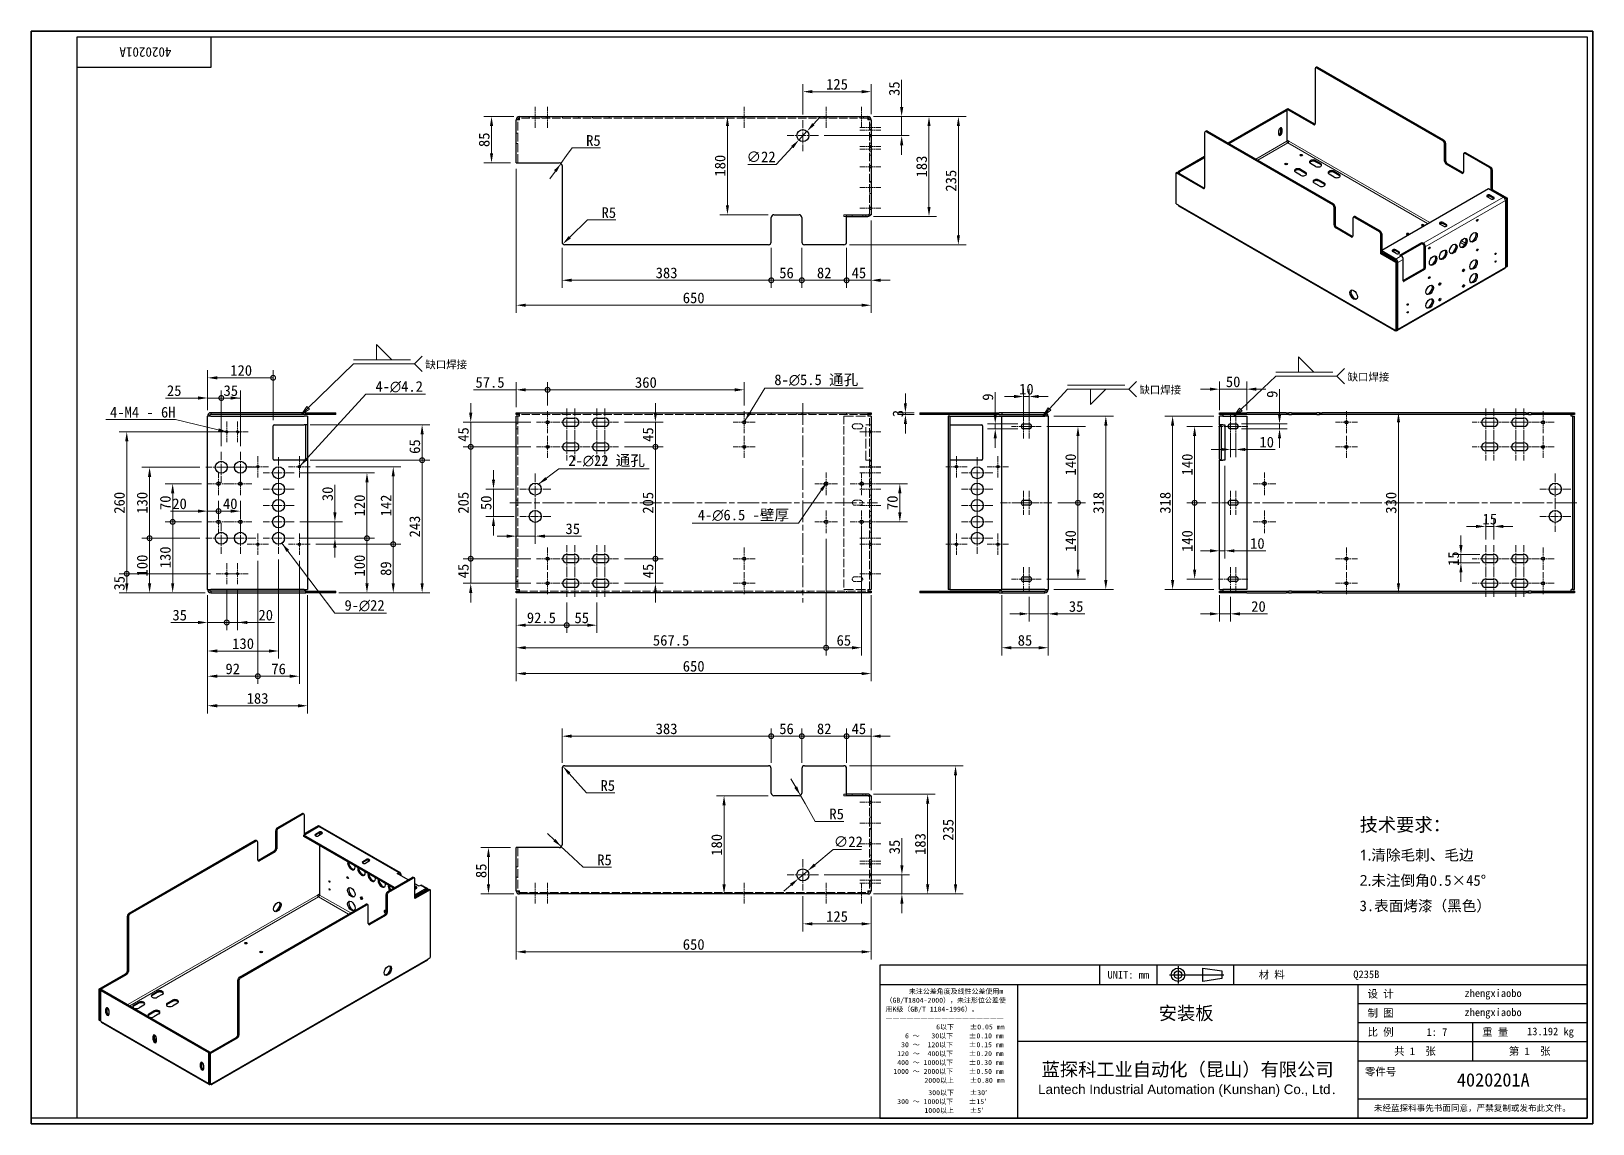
# Model space of a CAD drawing. Header units: millimetres. Extents: x 42 to 2902, y 38 to 2041.
import ezdxf
from ezdxf.enums import TextEntityAlignment as Align

# ---------------------------------------------------------------- set-up
doc = ezdxf.new("R2010")
doc.units = ezdxf.units.MM
doc.header["$LTSCALE"] = 7
doc.linetypes.add('CHAIN', pattern=[0.3543, 0.2362, -0.0295, 0.0591, -0.0295])
doc.linetypes.add('DASHED', pattern=[0.2067, 0.1654, -0.0413])
for name, color, linetype, lineweight in [('1', 7, 'Continuous', 18), ('可见 (ISO)', 7, 'Continuous', 25), ('可见窄的 (ISO)', 7, 'Continuous', 18), ('图框 (ISO)', 7, 'Continuous', 35), ('标题 (ISO)', 7, 'Continuous', 25)]:
    doc.layers.add(name, color=color, linetype=linetype, lineweight=lineweight)
for name, color, linetype, lineweight, true_color in [('中心标记 (ISO)', 1, 'CHAIN', 18, 0xff0000), ('中心线 (ISO)', 1, 'CHAIN', 18, 0xff0000), ('尺寸 (ISO)', 7, 'Continuous', 18, 0x008000), ('符号 (ISO)', 7, 'Continuous', 18, 0x008000), ('隐藏 (ISO)', 5, 'DASHED', 18, 0x0000ff)]:
    doc.layers.add(name, color=color, linetype=linetype, lineweight=lineweight, true_color=true_color)
doc.styles.add('文本样式164', font='SimSun.ttf')
doc.styles.add('文本样式165', font='SimSun.ttf')
doc.styles.add('文本样式74', font='SimSun.ttf')
doc.styles.add('最新国标', font='simfang.ttf')
doc.styles.add('注释文本 (ISO)', font='simfang.ttf')
doc.dimstyles.new('默认 (GB)', dxfattribs={"dimscale": 7, "dimtxt": 2.8, "dimasz": 2.5, "dimexe": 2, "dimexo": 1.5, "dimgap": 0.5, "dimtad": 1, "dimtoh": 1, "dimdsep": 46, "dimtxsty": '最新国标', "dimcen": 0.09, "dimdle": 10, "dimclrd": 256, "dimclre": 256, "dimclrt": 256, "dimaunit": 1, "dimadec": 3, "dimazin": 2, "dimtfac": 0.535714, "dimtmove": 0, "dimatfit": 3, "dimfxl": 0, "dimtolj": 1, "dimtzin": 0, "dimlwd": -1, "dimlwe": -1, "dimarcsym": 0})
doc.dimstyles.new('默认 (GB)$7', dxfattribs={"dimscale": 7, "dimtxt": 2.8, "dimasz": 2.5, "dimexe": 2, "dimexo": 1.5, "dimgap": 0.5, "dimtad": 1, "dimtoh": 1, "dimdsep": 46, "dimtxsty": '最新国标', "dimcen": 0.09, "dimdle": 10, "dimclrd": 256, "dimclre": 256, "dimclrt": 256, "dimaunit": 1, "dimadec": 3, "dimazin": 2, "dimtfac": 0.535714, "dimtmove": 0, "dimatfit": 3, "dimfxl": 0, "dimtolj": 1, "dimtzin": 0, "dimlwd": -1, "dimlwe": -1, "dimarcsym": 0})

msp = doc.modelspace()

# ---------------------------------------------------------------- texts
at = {"layer": '符号 (ISO)'}
for s, insert, char_height, width, attachment_point, line_spacing_factor, style in [('8-\\fAIGDT|b0|i0;{\\H19.6000;n}\\fFangSong|b0|i0;{\\H19.6000;5.5 通孔}', (1402.701, 1389.9415), 19.6, 170.365099, 7, 0.49, '最新国标'), ('4-\\fAIGDT|b0|i0;{\\H19.6000;n}\\fFangSong|b0|i0;{\\H19.6000;4.2}', (672.3527, 1378.5371), 19.6, 96.274805, 7, 0.49, '最新国标'), ('4-M4 - 6H', (306.2684, 1332.3306), 19.6, 133.362529, 9, 0.49, '最新国标'), ('2-\\fAIGDT|b0|i0;{\\H19.6000;n}\\fFangSong|b0|i0;{\\H19.6000;22 通孔}', (1025.4451, 1241.9052), 19.6, 155.547039, 7, 0.49, '最新国标'), ('4-\\fAIGDT|b0|i0;{\\H19.6000;n}\\fFangSong|b0|i0;{\\H19.6000;6.5 -壁厚}', (1429.7101, 1142.2263), 19.6, 185.18316, 9, 0.49, '最新国标'), ('9-\\fAIGDT|b0|i0;{\\H19.6000;n}\\fFangSong|b0|i0;{\\H19.6000;22 }', (615.6199, 977.4058), 19.6, 96.274805, 7, 0.49, '最新国标'), ('{\\H1.75x;技术要求：\\P\\fSegoe UI|b0|i0|c134|p34;\\H0.8x;1.\\fFangSong|b0|i0|c134|p49;清除毛刺、毛边\\P\\fSegoe UI|b0|i0|c134|p34;2.\\fFangSong|b0|i0|c134|p49;未注倒角\\fSimSun|b0|i0|c134|p2;0.5\\H1.00091x;×\\f仿宋_GB2312|b0|i0|c134|p0;\\H0.99909x;45\\fSimSun|b0|i0|c134|p2;°\\P3.表面烤漆（黑色）}', (2474.564, 512.1617), 14.0000002, 273.223086, 4, 1.422448, '注释文本 (ISO)')]:
    msp.add_mtext(s, dxfattribs=dict(at, insert=insert, char_height=char_height, width=width, attachment_point=attachment_point, line_spacing_factor=line_spacing_factor, style=style))

# ---------------------------------------------------------------- blocks, each defined once
blk = doc.blocks.new('图框 最新国标')
at = {"layer": '图框 (ISO)'}
for p, q in [((6, 7), (6, 291.5)), ((6, 291.5), (414.5, 291.5)), ((414.5, 291.5), (414.5, 5.5)), ((6, 7), (6, 5.5)), ((6, 7), (6, 5.5)), ((414.5, 5.5), (6, 5.5))]:
    blk.add_line(p, q, dxfattribs=at)
at = {"layer": '图框 (ISO)', "color": 7, "linetype": 'Continuous', "lineweight": 25}
for p, q in [((18, 290), (413, 290)), ((18, 7), (18, 290)), ((18, 290), (413, 290)), ((53, 290), (53, 282)), ((413, 290), (413, 7)), ((413, 290), (413, 7)), ((53, 282), (18, 282)), ((413, 7), (6, 7)), ((413, 7), (18, 7))]:
    blk.add_line(p, q, dxfattribs=at)
at = {"layer": '图框 (ISO)', "style": '文本样式74'}
blk.add_attdef('零件代号_001', (42.68, 287.25), '', height=2.5, rotation=180, dxfattribs=at)
blk = doc.blocks.new('标题栏 最新国标')
at = {"layer": '标题 (ISO)'}
for p, q in [((381.98, -183.84), (196.98, -183.84)), ((196.98, -183.84), (196.98, -223.84)), ((254.48, -183.84), (254.48, -188.84)), ((269.48, -183.84), (269.48, -188.84)), ((281.48, -188.09), (281.48, -184.59)), ((281.48, -184.59), (286.48, -185.34)), ((286.48, -187.34), (281.48, -188.09)), ((286.48, -185.34), (286.48, -187.34)), ((289.48, -183.84), (289.48, -188.84)), ((381.98, -223.84), (381.98, -183.84)), ((383.48, -183.84), (383.48, -225.34)), ((196.98, -188.84), (381.98, -188.84)), ((232.98, -188.84), (232.98, -223.84)), ((321.98, -188.84), (321.98, -223.84)), ((321.98, -193.84), (381.98, -193.84)), ((321.98, -198.84), (381.98, -198.84)), ((351.98, -198.84), (351.98, -208.84)), ((321.98, -203.84), (232.98, -203.84)), ((321.98, -203.84), (381.98, -203.84)), ((321.98, -208.84), (381.98, -208.84)), ((321.98, -218.84), (381.98, -218.84)), ((196.98, -223.84), (381.98, -223.84)), ((383.48, -225.34), (196.98, -225.34))]:
    blk.add_line(p, q, dxfattribs=at)
at = {"layer": '标题 (ISO)', "linetype": 'CHAIN', "ltscale": 15.834605}
blk.add_line((272.73, -186.34), (286.98, -186.34), dxfattribs=at)
at = {"layer": '标题 (ISO)', "linetype": 'CHAIN', "ltscale": 5.000333}
blk.add_line((274.98, -184.09), (274.98, -188.59), dxfattribs=at)
at = {"layer": '标题 (ISO)'}
for radius in [1.75, 1]:
    blk.add_circle((274.98, -186.34), radius, dxfattribs=at)
at = {"layer": '1', "style": '文本样式164'}
for s, p in [('UNIT: mm', (261.98, -186.34)), ('材 料', (299.48, -186.34)), ('设 计', (327.98, -191.34)), ('制 图', (327.98, -196.34)), ('比 例', (327.98, -201.34)), ('重 量', (357.98, -201.34)), ('共 1  张', (336.98, -206.34)), ('第 1  张', (366.98, -206.34))]:
    blk.add_text(s, height=2, dxfattribs=at).set_placement(p, align=Align.MIDDLE_CENTER)
at = {"layer": '标题 (ISO)', "char_height": 2, "style": '注释文本 (ISO)'}
for s, insert, attachment_point, line_spacing_factor in [('{\\fSimSun|b0|i0|c134|p2;\\H0.65x;      未注公差角度及线性公差使用m\\P（GB/T1804-2000），未注形位公差使\\P用K级（GB/T 1184-1996）。\\P—————————————————\\P             6以下    ±0.05 mm\\P     6 ～   30以下    ±0.10 mm\\P    30 ～  120以下    ±0.15 mm\\P   120 ～  400以下    ±0.20 mm\\P   400 ～ 1000以下    ±0.30 mm\\P  1000 ～ 2000以下    ±0.50 mm\\P          2000以上    ±0.80 mm\\P\\H0.38462x;\\P\\H2.6x;           300以下    ±30′\\P   300 ～ 1000以下    ±15′\\P          1000以上    ±5′}', (198.48, -206.34), 4, 1.075116), ('{\\fMicrosoft YaHei|b0|i0|c134|p34;\\H1.75x;蓝探科工业自动化（昆山）有限公司\\P\\fArial|b0|i0|c0|p34;\\H0.71429x;Lantech Industrial Automation (Kunshan) Co., Ltd\\fFangSong|b0|i0|c134|p49;.\\H1.15195x; }', (277.48, -213.84), 5, 0.978695)]:
    blk.add_mtext(s, dxfattribs=dict(at, insert=insert, attachment_point=attachment_point, line_spacing_factor=line_spacing_factor))
at = {"layer": '标题 (ISO)', "attachment_point": 5, "style": '注释文本 (ISO)'}
for s, insert, char_height in [('\\fFangSong|b0|i0;零件号', (327.98, -211.84), 2), ('\\fSimSun|b0|i0;{\\H1.6000;未经蓝探科事先书面同意，严禁复制或发布此文件。}', (351.98, -221.34), 1.6)]:
    blk.add_mtext(s, dxfattribs=dict(at, insert=insert, char_height=char_height))
at = {"layer": '标题 (ISO)'}
for tag, p, height, style in [('材料_001', (320.84, -187.21), 2, '注释文本 (ISO)'), ('设计人_001', (349.92, -192.16), 2, '注释文本 (ISO)'), ('库存编号_001', (269.94, -198.13), 3.5, '文本样式165'), ('设计人_001', (349.92, -197.16), 2, '注释文本 (ISO)'), ('视图比例_001', (339.99, -202.33), 2, '注释文本 (ISO)'), ('质量\\P3;_001', (366.29, -202.16), 2, '注释文本 (ISO)'), ('零件代号_001', (347.93, -215.59), 3.5, '文本样式165')]:
    blk.add_attdef(tag, p, '', height=height, dxfattribs=dict(at, style=style))
blk = doc.blocks.new('*D5')
at = {"layer": 'Defpoints', "color": 0, "transparency": 16777216}
for p in [(1455.1, 1929.7), (1455.1, 1877.6), (1580.1, 1878.1)]:
    blk.add_point(p, dxfattribs=at)
at = {"layer": '尺寸 (ISO)', "color": 116, "true_color": 0x00803f, "transparency": 16777216}
for p, q in [((1455.1, 1888.1), (1455.1, 1943.7)), ((1562.6, 1929.7), (1472.6, 1929.7)), ((1580.1, 1888.6), (1580.1, 1943.7))]:
    blk.add_line(p, q, dxfattribs=at)
for points in [[(1472.6, 1932.7), (1472.6, 1926.8), (1455.1, 1929.7)], [(1562.6, 1932.7), (1562.6, 1926.8), (1580.1, 1929.7)]]:
    blk.add_solid(points, dxfattribs=at)
at = {"layer": '尺寸 (ISO)', "transparency": 16777216, "insert": (1517.6, 1943.2), "char_height": 19.6, "attachment_point": 5, "style": '最新国标'}
blk.add_mtext('\\A1;125', dxfattribs=at)
blk = doc.blocks.new('*D6')
at = {"layer": 'Defpoints', "color": 0, "transparency": 16777216}
for p in [(1574.1, 1884.1), (1483.6, 1849.1), (1635.9, 1849.1)]:
    blk.add_point(p, dxfattribs=at)
at = {"layer": '尺寸 (ISO)', "color": 116, "true_color": 0x00803f, "transparency": 16777216}
for p, q in [((1635.9, 1901.6), (1635.9, 1951.3)), ((1584.6, 1884.1), (1649.9, 1884.1)), ((1635.9, 1849.1), (1635.9, 1884.1)), ((1494.1, 1849.1), (1649.9, 1849.1)), ((1635.9, 1831.6), (1635.9, 1814.1))]:
    blk.add_line(p, q, dxfattribs=at)
for points in [[(1633, 1901.6), (1638.9, 1901.6), (1635.9, 1884.1)], [(1633, 1831.6), (1638.9, 1831.6), (1635.9, 1849.1)]]:
    blk.add_solid(points, dxfattribs=at)
at = {"layer": '尺寸 (ISO)', "transparency": 16777216, "insert": (1622.5, 1935.2), "char_height": 19.6, "attachment_point": 5, "rotation": 90, "style": '最新国标'}
blk.add_mtext('\\A1;35', dxfattribs=at)
blk = doc.blocks.new('*D7')
at = {"layer": 'Defpoints', "color": 0, "transparency": 16777216}
for p in [(1447.6, 1841.1), (1462.5, 1857.2)]:
    blk.add_point(p, dxfattribs=at)
at = {"layer": '尺寸 (ISO)', "color": 116, "true_color": 0x00803f, "transparency": 16777216}
for p, q in [((1474.4, 1870.1), (1486.3, 1882.9)), ((1462.5, 1857.2), (1447.6, 1841.1)), ((1435.7, 1828.2), (1406.3, 1796.4)), ((1406.3, 1796.4), (1354.3, 1796.4))]:
    blk.add_line(p, q, dxfattribs=at)
for points in [[(1472.3, 1872.1), (1476.5, 1868.1), (1462.5, 1857.2)], [(1433.6, 1830.2), (1437.9, 1826.2), (1447.6, 1841.1)]]:
    blk.add_solid(points, dxfattribs=at)
at = {"layer": '尺寸 (ISO)', "transparency": 16777216, "insert": (1378.5, 1810.3), "char_height": 19.6, "attachment_point": 5, "style": '最新国标'}
blk.add_mtext('\\A1;∅22', dxfattribs=at)
blk = doc.blocks.new('_DotSmall')
at = {"color": 0, "linetype": 'ByBlock', "const_width": 0.5}
blk.add_lwpolyline([(-0.0625, 0, 1), (0.0625, 0, 1)], format="xyb", close=True, dxfattribs=at)
blk = doc.blocks.new('*D8')
at = {"layer": 'Defpoints', "color": 0, "transparency": 16777216}
for p in [(1014.1, 1654.1), (1397.1, 1654.1), (1397.1, 1584.1)]:
    blk.add_point(p, dxfattribs=at)
at = {"layer": '尺寸 (ISO)', "color": 116, "true_color": 0x00803f, "transparency": 16777216}
for p, q in [((1014.1, 1643.6), (1014.1, 1570.1)), ((1397.1, 1643.6), (1397.1, 1570.1)), ((1031.6, 1584.1), (1397.1, 1584.1))]:
    blk.add_line(p, q, dxfattribs=at)
blk.add_solid([(1031.6, 1587.1), (1031.6, 1581.2), (1014.1, 1584.1)], dxfattribs=at)
at = {"layer": '尺寸 (ISO)', "color": 116, "true_color": 0x00803f, "transparency": 16777216, "xscale": 17.5, "yscale": 17.5, "zscale": 17.5}
blk.add_blockref('_DotSmall', (1397.1, 1584.1), dxfattribs=at)
at = {"layer": '尺寸 (ISO)', "transparency": 16777216, "insert": (1205.5, 1597.6), "char_height": 19.6, "attachment_point": 5, "style": '最新国标'}
blk.add_mtext('\\A1;383', dxfattribs=at)
blk = doc.blocks.new('*D10')
at = {"layer": 'Defpoints', "color": 0, "transparency": 16777216}
for p in [(1580.1, 1704.1), (1535.1, 1654.1), (1580.1, 1584.1)]:
    blk.add_point(p, dxfattribs=at)
at = {"layer": '尺寸 (ISO)', "color": 116, "true_color": 0x00803f, "transparency": 16777216}
for p, q in [((1580.1, 1693.6), (1580.1, 1570.1)), ((1535.1, 1643.6), (1535.1, 1570.1)), ((1535.1, 1584.1), (1562.6, 1584.1)), ((1580.1, 1584.1), (1562.6, 1584.1)), ((1597.6, 1584.1), (1615.1, 1584.1))]:
    blk.add_line(p, q, dxfattribs=at)
blk.add_solid([(1597.6, 1587.1), (1597.6, 1581.2), (1580.1, 1584.1)], dxfattribs=at)
at = {"layer": '尺寸 (ISO)', "color": 116, "true_color": 0x00803f, "transparency": 16777216, "xscale": 17.5, "yscale": 17.5, "zscale": 17.5}
blk.add_blockref('_DotSmall', (1535.1, 1584.1), dxfattribs=at)
at = {"layer": '尺寸 (ISO)', "transparency": 16777216, "insert": (1557.6, 1597.6), "char_height": 19.6, "attachment_point": 5, "style": '最新国标'}
blk.add_mtext('\\A1;45', dxfattribs=at)
blk = doc.blocks.new('*D11')
at = {"layer": 'Defpoints', "color": 0, "transparency": 16777216}
for p in [(1453.1, 1654.1), (1535.1, 1654.1), (1535.1, 1584.1)]:
    blk.add_point(p, dxfattribs=at)
at = {"layer": '尺寸 (ISO)', "color": 116, "true_color": 0x00803f, "transparency": 16777216}
for p, q in [((1453.1, 1643.6), (1453.1, 1570.1)), ((1535.1, 1643.6), (1535.1, 1570.1)), ((1453.1, 1584.1), (1535.1, 1584.1))]:
    blk.add_line(p, q, dxfattribs=at)
at = {"layer": '尺寸 (ISO)', "color": 116, "true_color": 0x00803f, "transparency": 16777216, "xscale": 17.5, "yscale": 17.5, "zscale": 17.5, "rotation": 180}
blk.add_blockref('_DotSmall', (1453.1, 1584.1), dxfattribs=at)
at = {"layer": '尺寸 (ISO)', "color": 116, "true_color": 0x00803f, "transparency": 16777216, "xscale": 17.5, "yscale": 17.5, "zscale": 17.5}
blk.add_blockref('_DotSmall', (1535.1, 1584.1), dxfattribs=at)
at = {"layer": '尺寸 (ISO)', "transparency": 16777216, "insert": (1494.1, 1597.6), "char_height": 19.6, "attachment_point": 5, "style": '最新国标'}
blk.add_mtext('\\A1;82', dxfattribs=at)
blk = doc.blocks.new('*D12')
at = {"layer": 'Defpoints', "color": 0, "transparency": 16777216}
for p in [(1397.1, 1654.1), (1453.1, 1654.1), (1453.1, 1584.1)]:
    blk.add_point(p, dxfattribs=at)
at = {"layer": '尺寸 (ISO)', "color": 116, "true_color": 0x00803f, "transparency": 16777216}
for p, q in [((1397.1, 1643.6), (1397.1, 1570.1)), ((1453.1, 1643.6), (1453.1, 1570.1)), ((1397.1, 1584.1), (1453.1, 1584.1))]:
    blk.add_line(p, q, dxfattribs=at)
at = {"layer": '尺寸 (ISO)', "color": 116, "true_color": 0x00803f, "transparency": 16777216, "xscale": 17.5, "yscale": 17.5, "zscale": 17.5, "rotation": 180}
blk.add_blockref('_DotSmall', (1397.1, 1584.1), dxfattribs=at)
at = {"layer": '尺寸 (ISO)', "color": 116, "true_color": 0x00803f, "transparency": 16777216, "xscale": 17.5, "yscale": 17.5, "zscale": 17.5}
blk.add_blockref('_DotSmall', (1453.1, 1584.1), dxfattribs=at)
at = {"layer": '尺寸 (ISO)', "transparency": 16777216, "insert": (1425.1, 1597.6), "char_height": 19.6, "attachment_point": 5, "style": '最新国标'}
blk.add_mtext('\\A1;56', dxfattribs=at)
blk = doc.blocks.new('*D13')
at = {"layer": 'Defpoints', "color": 0, "transparency": 16777216}
for p in [(1574.1, 1884.1), (1574.1, 1701.1), (1686, 1701.1)]:
    blk.add_point(p, dxfattribs=at)
at = {"layer": '尺寸 (ISO)', "color": 116, "true_color": 0x00803f, "transparency": 16777216}
for p, q in [((1584.6, 1884.1), (1700, 1884.1)), ((1686, 1866.6), (1686, 1718.6)), ((1584.6, 1701.1), (1700, 1701.1))]:
    blk.add_line(p, q, dxfattribs=at)
for points in [[(1683.1, 1866.6), (1688.9, 1866.6), (1686, 1884.1)], [(1683.1, 1718.6), (1688.9, 1718.6), (1686, 1701.1)]]:
    blk.add_solid(points, dxfattribs=at)
at = {"layer": '尺寸 (ISO)', "transparency": 16777216, "insert": (1672.6, 1792.6), "char_height": 19.6, "attachment_point": 5, "rotation": 90, "style": '最新国标'}
blk.add_mtext('\\A1;183', dxfattribs=at)
blk = doc.blocks.new('*D14')
at = {"layer": 'Defpoints', "color": 0, "transparency": 16777216}
for p in [(1316.9, 1884.1), (1316.9, 1704.1), (1402.1, 1704.1)]:
    blk.add_point(p, dxfattribs=at)
at = {"layer": '尺寸 (ISO)', "color": 116, "true_color": 0x00803f, "transparency": 16777216}
for p, q in [((1316.9, 1866.6), (1316.9, 1721.6)), ((1391.6, 1704.1), (1302.9, 1704.1))]:
    blk.add_line(p, q, dxfattribs=at)
for points in [[(1314, 1866.6), (1319.8, 1866.6), (1316.9, 1884.1)], [(1314, 1721.6), (1319.8, 1721.6), (1316.9, 1704.1)]]:
    blk.add_solid(points, dxfattribs=at)
at = {"layer": '尺寸 (ISO)', "transparency": 16777216, "insert": (1303.5, 1794.1), "char_height": 19.6, "attachment_point": 5, "rotation": 90, "style": '最新国标'}
blk.add_mtext('\\A1;180', dxfattribs=at)
blk = doc.blocks.new('*D15')
at = {"layer": 'Defpoints', "color": 0, "transparency": 16777216}
for p in [(936.1, 1884.1), (884.9, 1799.1), (930.1, 1799.1)]:
    blk.add_point(p, dxfattribs=at)
at = {"layer": '尺寸 (ISO)', "color": 116, "true_color": 0x00803f, "transparency": 16777216}
for p, q in [((925.6, 1884.1), (870.9, 1884.1)), ((884.9, 1866.6), (884.9, 1816.6)), ((919.6, 1799.1), (870.9, 1799.1))]:
    blk.add_line(p, q, dxfattribs=at)
for points in [[(882, 1866.6), (887.8, 1866.6), (884.9, 1884.1)], [(882, 1816.6), (887.8, 1816.6), (884.9, 1799.1)]]:
    blk.add_solid(points, dxfattribs=at)
at = {"layer": '尺寸 (ISO)', "transparency": 16777216, "insert": (871.5, 1841.6), "char_height": 19.6, "attachment_point": 5, "rotation": 90, "style": '最新国标'}
blk.add_mtext('\\A1;85', dxfattribs=at)
blk = doc.blocks.new('*D16')
at = {"layer": 'Defpoints', "color": 0, "transparency": 16777216}
for p in [(930.1, 1799.1), (1580.1, 1704.1), (1580.1, 1538.4)]:
    blk.add_point(p, dxfattribs=at)
at = {"layer": '尺寸 (ISO)', "color": 116, "true_color": 0x00803f, "transparency": 16777216}
for p, q in [((930.1, 1788.6), (930.1, 1524.4)), ((1580.1, 1693.6), (1580.1, 1524.4)), ((947.6, 1538.4), (1562.6, 1538.4))]:
    blk.add_line(p, q, dxfattribs=at)
for points in [[(947.6, 1541.3), (947.6, 1535.5), (930.1, 1538.4)], [(1562.6, 1541.3), (1562.6, 1535.5), (1580.1, 1538.4)]]:
    blk.add_solid(points, dxfattribs=at)
at = {"layer": '尺寸 (ISO)', "transparency": 16777216, "insert": (1255.1, 1551.8), "char_height": 19.6, "attachment_point": 5, "style": '最新国标'}
blk.add_mtext('\\A1;650', dxfattribs=at)
blk = doc.blocks.new('*D17')
at = {"layer": 'Defpoints', "color": 0, "transparency": 16777216}
for p in [(1009.1, 1794.1), (1012, 1798.2)]:
    blk.add_point(p, dxfattribs=at)
at = {"layer": '尺寸 (ISO)', "color": 116, "true_color": 0x00803f, "transparency": 16777216}
for p, q in [((1012, 1798.2), (1022.1, 1812.5)), ((1032.3, 1826.7), (1022.1, 1812.5)), ((1084.5, 1826.7), (1032.3, 1826.7)), ((1001.8, 1784), (991.6, 1769.7)), ((1009.1, 1794.1), (1012, 1798.2))]:
    blk.add_line(p, q, dxfattribs=at)
blk.add_solid([(999.4, 1785.7), (1004.2, 1782.3), (1012, 1798.2)], dxfattribs=at)
at = {"layer": '尺寸 (ISO)', "transparency": 16777216, "insert": (1071.5, 1840.1), "char_height": 19.6, "attachment_point": 5, "style": '最新国标'}
blk.add_mtext('\\A1;R5', dxfattribs=at)
blk = doc.blocks.new('*D18')
at = {"layer": 'Defpoints', "color": 0, "transparency": 16777216}
for p in [(1015.5, 1650.7), (1019.1, 1654.1)]:
    blk.add_point(p, dxfattribs=at)
at = {"layer": '尺寸 (ISO)', "color": 116, "true_color": 0x00803f, "transparency": 16777216}
for p, q in [((1060.5, 1694.6), (1028, 1662.9)), ((1112.7, 1694.6), (1060.5, 1694.6))]:
    blk.add_line(p, q, dxfattribs=at)
blk.add_solid([(1026, 1665), (1030, 1660.8), (1015.5, 1650.7)], dxfattribs=at)
at = {"layer": '尺寸 (ISO)', "transparency": 16777216, "insert": (1099.7, 1708), "char_height": 19.6, "attachment_point": 5, "style": '最新国标'}
blk.add_mtext('\\A1;R5', dxfattribs=at)
blk = doc.blocks.new('*D19')
at = {"layer": 'Defpoints', "color": 0, "transparency": 16777216}
for p in [(1580.1, 748.7), (1535.1, 689.6), (1580.1, 639.6)]:
    blk.add_point(p, dxfattribs=at)
at = {"layer": '尺寸 (ISO)', "color": 116, "true_color": 0x00803f, "transparency": 16777216}
for p, q in [((1535.1, 700.1), (1535.1, 762.7)), ((1535.1, 748.7), (1562.6, 748.7)), ((1580.1, 748.7), (1562.6, 748.7)), ((1580.1, 650.1), (1580.1, 762.7)), ((1597.6, 748.7), (1615.1, 748.7))]:
    blk.add_line(p, q, dxfattribs=at)
blk.add_solid([(1597.6, 751.7), (1597.6, 745.8), (1580.1, 748.7)], dxfattribs=at)
at = {"layer": '尺寸 (ISO)', "color": 116, "true_color": 0x00803f, "transparency": 16777216, "xscale": 17.5, "yscale": 17.5, "zscale": 17.5}
blk.add_blockref('_DotSmall', (1535.1, 748.7), dxfattribs=at)
at = {"layer": '尺寸 (ISO)', "transparency": 16777216, "insert": (1557.6, 762.2), "char_height": 19.6, "attachment_point": 5, "style": '最新国标'}
blk.add_mtext('\\A1;45', dxfattribs=at)
blk = doc.blocks.new('*D20')
at = {"layer": 'Defpoints', "color": 0, "transparency": 16777216}
for p in [(1535.1, 748.7), (1453.1, 689.6), (1535.1, 689.6)]:
    blk.add_point(p, dxfattribs=at)
at = {"layer": '尺寸 (ISO)', "color": 116, "true_color": 0x00803f, "transparency": 16777216}
for p, q in [((1453.1, 700.1), (1453.1, 762.7)), ((1453.1, 748.7), (1535.1, 748.7)), ((1535.1, 700.1), (1535.1, 762.7))]:
    blk.add_line(p, q, dxfattribs=at)
at = {"layer": '尺寸 (ISO)', "color": 116, "true_color": 0x00803f, "transparency": 16777216, "xscale": 17.5, "yscale": 17.5, "zscale": 17.5, "rotation": 180}
blk.add_blockref('_DotSmall', (1453.1, 748.7), dxfattribs=at)
at = {"layer": '尺寸 (ISO)', "color": 116, "true_color": 0x00803f, "transparency": 16777216, "xscale": 17.5, "yscale": 17.5, "zscale": 17.5}
blk.add_blockref('_DotSmall', (1535.1, 748.7), dxfattribs=at)
at = {"layer": '尺寸 (ISO)', "transparency": 16777216, "insert": (1494.1, 762.2), "char_height": 19.6, "attachment_point": 5, "style": '最新国标'}
blk.add_mtext('\\A1;82', dxfattribs=at)
blk = doc.blocks.new('*D21')
at = {"layer": 'Defpoints', "color": 0, "transparency": 16777216}
for p in [(1453.1, 748.7), (1397.1, 689.6), (1453.1, 689.6)]:
    blk.add_point(p, dxfattribs=at)
at = {"layer": '尺寸 (ISO)', "color": 116, "true_color": 0x00803f, "transparency": 16777216}
for p, q in [((1397.1, 700.1), (1397.1, 762.7)), ((1397.1, 748.7), (1453.1, 748.7)), ((1453.1, 700.1), (1453.1, 762.7))]:
    blk.add_line(p, q, dxfattribs=at)
at = {"layer": '尺寸 (ISO)', "color": 116, "true_color": 0x00803f, "transparency": 16777216, "xscale": 17.5, "yscale": 17.5, "zscale": 17.5, "rotation": 180}
blk.add_blockref('_DotSmall', (1397.1, 748.7), dxfattribs=at)
at = {"layer": '尺寸 (ISO)', "color": 116, "true_color": 0x00803f, "transparency": 16777216, "xscale": 17.5, "yscale": 17.5, "zscale": 17.5}
blk.add_blockref('_DotSmall', (1453.1, 748.7), dxfattribs=at)
at = {"layer": '尺寸 (ISO)', "transparency": 16777216, "insert": (1425.1, 762.2), "char_height": 19.6, "attachment_point": 5, "style": '最新国标'}
blk.add_mtext('\\A1;56', dxfattribs=at)
blk = doc.blocks.new('*D22')
at = {"layer": 'Defpoints', "color": 0, "transparency": 16777216}
for p in [(1397.1, 748.7), (1014.1, 689.6), (1397.1, 689.6)]:
    blk.add_point(p, dxfattribs=at)
at = {"layer": '尺寸 (ISO)', "color": 116, "true_color": 0x00803f, "transparency": 16777216}
for p, q in [((1014.1, 700.1), (1014.1, 762.7)), ((1031.6, 748.7), (1397.1, 748.7)), ((1397.1, 700.1), (1397.1, 762.7))]:
    blk.add_line(p, q, dxfattribs=at)
blk.add_solid([(1031.6, 751.7), (1031.6, 745.8), (1014.1, 748.7)], dxfattribs=at)
at = {"layer": '尺寸 (ISO)', "color": 116, "true_color": 0x00803f, "transparency": 16777216, "xscale": 17.5, "yscale": 17.5, "zscale": 17.5}
blk.add_blockref('_DotSmall', (1397.1, 748.7), dxfattribs=at)
at = {"layer": '尺寸 (ISO)', "transparency": 16777216, "insert": (1205.5, 762.2), "char_height": 19.6, "attachment_point": 5, "style": '最新国标'}
blk.add_mtext('\\A1;383', dxfattribs=at)
blk = doc.blocks.new('*D23')
at = {"layer": 'Defpoints', "color": 0, "transparency": 16777216}
for p in [(1483.6, 494.6), (1636.4, 494.6), (1574.1, 459.6)]:
    blk.add_point(p, dxfattribs=at)
at = {"layer": '尺寸 (ISO)', "color": 116, "true_color": 0x00803f, "transparency": 16777216}
for p, q in [((1636.4, 512.1), (1636.4, 561.8)), ((1494.1, 494.6), (1650.4, 494.6)), ((1636.4, 459.6), (1636.4, 494.6)), ((1584.6, 459.6), (1650.4, 459.6)), ((1636.4, 442.1), (1636.4, 424.6))]:
    blk.add_line(p, q, dxfattribs=at)
for points in [[(1633.5, 512.1), (1639.3, 512.1), (1636.4, 494.6)], [(1633.5, 442.1), (1639.3, 442.1), (1636.4, 459.6)]]:
    blk.add_solid(points, dxfattribs=at)
at = {"layer": '尺寸 (ISO)', "transparency": 16777216, "insert": (1623, 545.7), "char_height": 19.6, "attachment_point": 5, "rotation": 90, "style": '最新国标'}
blk.add_mtext('\\A1;35', dxfattribs=at)
blk = doc.blocks.new('*D24')
at = {"layer": 'Defpoints', "color": 0, "transparency": 16777216}
for p in [(1574.1, 642.6), (1683.5, 642.6), (1574.1, 459.6)]:
    blk.add_point(p, dxfattribs=at)
at = {"layer": '尺寸 (ISO)', "color": 116, "true_color": 0x00803f, "transparency": 16777216}
for p, q in [((1584.6, 642.6), (1697.5, 642.6)), ((1683.5, 477.1), (1683.5, 625.1)), ((1584.6, 459.6), (1697.5, 459.6))]:
    blk.add_line(p, q, dxfattribs=at)
for points in [[(1680.6, 625.1), (1686.5, 625.1), (1683.5, 642.6)], [(1680.6, 477.1), (1686.5, 477.1), (1683.5, 459.6)]]:
    blk.add_solid(points, dxfattribs=at)
at = {"layer": '尺寸 (ISO)', "transparency": 16777216, "insert": (1670.1, 551.1), "char_height": 19.6, "attachment_point": 5, "rotation": 90, "style": '最新国标'}
blk.add_mtext('\\A1;183', dxfattribs=at)
blk = doc.blocks.new('*D25')
at = {"layer": 'Defpoints', "color": 0, "transparency": 16777216}
for p in [(1402.1, 639.6), (1310.7, 459.6), (1310.7, 459.6)]:
    blk.add_point(p, dxfattribs=at)
at = {"layer": '尺寸 (ISO)', "color": 116, "true_color": 0x00803f, "transparency": 16777216}
for p, q in [((1391.6, 639.6), (1296.7, 639.6)), ((1310.7, 622.1), (1310.7, 477.1))]:
    blk.add_line(p, q, dxfattribs=at)
for points in [[(1307.8, 622.1), (1313.7, 622.1), (1310.7, 639.6)], [(1307.8, 477.1), (1313.7, 477.1), (1310.7, 459.6)]]:
    blk.add_solid(points, dxfattribs=at)
at = {"layer": '尺寸 (ISO)', "transparency": 16777216, "insert": (1297.3, 549.6), "char_height": 19.6, "attachment_point": 5, "rotation": 90, "style": '最新国标'}
blk.add_mtext('\\A1;180', dxfattribs=at)
blk = doc.blocks.new('*D26')
at = {"layer": 'Defpoints', "color": 0, "transparency": 16777216}
for p in [(930.1, 465.6), (1580.1, 465.6), (1580.1, 353.6)]:
    blk.add_point(p, dxfattribs=at)
at = {"layer": '尺寸 (ISO)', "color": 116, "true_color": 0x00803f, "transparency": 16777216}
for p, q in [((930.1, 455.1), (930.1, 339.6)), ((1580.1, 455.1), (1580.1, 339.6)), ((947.6, 353.6), (1562.6, 353.6))]:
    blk.add_line(p, q, dxfattribs=at)
for points in [[(947.6, 356.5), (947.6, 350.7), (930.1, 353.6)], [(1562.6, 356.5), (1562.6, 350.7), (1580.1, 353.6)]]:
    blk.add_solid(points, dxfattribs=at)
at = {"layer": '尺寸 (ISO)', "transparency": 16777216, "insert": (1255.1, 367), "char_height": 19.6, "attachment_point": 5, "style": '最新国标'}
blk.add_mtext('\\A1;650', dxfattribs=at)
blk = doc.blocks.new('*D27')
at = {"layer": 'Defpoints', "color": 0, "transparency": 16777216}
for p in [(1455.1, 466.1), (1580.1, 465.6), (1455.1, 404.9)]:
    blk.add_point(p, dxfattribs=at)
at = {"layer": '尺寸 (ISO)', "color": 116, "true_color": 0x00803f, "transparency": 16777216}
for p, q in [((1455.1, 455.6), (1455.1, 390.9)), ((1580.1, 455.1), (1580.1, 390.9)), ((1562.6, 404.9), (1472.6, 404.9))]:
    blk.add_line(p, q, dxfattribs=at)
for points in [[(1472.6, 407.8), (1472.6, 401.9), (1455.1, 404.9)], [(1562.6, 407.8), (1562.6, 401.9), (1580.1, 404.9)]]:
    blk.add_solid(points, dxfattribs=at)
at = {"layer": '尺寸 (ISO)', "transparency": 16777216, "insert": (1517.6, 418.3), "char_height": 19.6, "attachment_point": 5, "style": '最新国标'}
blk.add_mtext('\\A1;125', dxfattribs=at)
blk = doc.blocks.new('*D28')
at = {"layer": 'Defpoints', "color": 0, "transparency": 16777216}
for p in [(879.3, 544.6), (930.1, 544.6), (936.1, 459.6)]:
    blk.add_point(p, dxfattribs=at)
at = {"layer": '尺寸 (ISO)', "color": 116, "true_color": 0x00803f, "transparency": 16777216}
for p, q in [((919.6, 544.6), (865.3, 544.6)), ((879.3, 477.1), (879.3, 527.1)), ((925.6, 459.6), (865.3, 459.6))]:
    blk.add_line(p, q, dxfattribs=at)
for points in [[(876.4, 527.1), (882.2, 527.1), (879.3, 544.6)], [(876.4, 477.1), (882.2, 477.1), (879.3, 459.6)]]:
    blk.add_solid(points, dxfattribs=at)
at = {"layer": '尺寸 (ISO)', "transparency": 16777216, "insert": (865.9, 502.1), "char_height": 19.6, "attachment_point": 5, "rotation": 90, "style": '最新国标'}
blk.add_mtext('\\A1;85', dxfattribs=at)
blk = doc.blocks.new('*D29')
at = {"layer": 'Defpoints', "color": 0, "transparency": 16777216}
for p in [(1009.1, 549.6), (1012.7, 546.2)]:
    blk.add_point(p, dxfattribs=at)
at = {"layer": '尺寸 (ISO)', "color": 116, "true_color": 0x00803f, "transparency": 16777216}
for p, q in [((1000, 558.2), (987.2, 570.2)), ((1009.1, 549.6), (1012.7, 546.2)), ((1012.7, 546.2), (1025.4, 534.2)), ((1052.6, 508.6), (1025.4, 534.2)), ((1104.8, 508.6), (1052.6, 508.6))]:
    blk.add_line(p, q, dxfattribs=at)
blk.add_solid([(1002, 560.3), (998, 556.1), (1012.7, 546.2)], dxfattribs=at)
at = {"layer": '尺寸 (ISO)', "transparency": 16777216, "insert": (1091.8, 522), "char_height": 19.6, "attachment_point": 5, "style": '最新国标'}
blk.add_mtext('\\A1;R5', dxfattribs=at)
blk = doc.blocks.new('*D30')
at = {"layer": 'Defpoints', "color": 0, "transparency": 16777216}
for p in [(1015.7, 693.4), (1019.1, 689.6)]:
    blk.add_point(p, dxfattribs=at)
at = {"layer": '尺寸 (ISO)', "color": 116, "true_color": 0x00803f, "transparency": 16777216}
for p, q in [((1058.6, 644.8), (1027.3, 680.2)), ((1110.8, 644.8), (1058.6, 644.8))]:
    blk.add_line(p, q, dxfattribs=at)
blk.add_solid([(1029.5, 682.2), (1025.1, 678.3), (1015.7, 693.4)], dxfattribs=at)
at = {"layer": '尺寸 (ISO)', "transparency": 16777216, "insert": (1097.8, 658.2), "char_height": 19.6, "attachment_point": 5, "style": '最新国标'}
blk.add_mtext('\\A1;R5', dxfattribs=at)
blk = doc.blocks.new('*D31')
at = {"layer": 'Defpoints', "color": 0, "transparency": 16777216}
for p in [(1530.1, 694.6), (1734.6, 694.6), (1574.1, 459.6)]:
    blk.add_point(p, dxfattribs=at)
at = {"layer": '尺寸 (ISO)', "color": 116, "true_color": 0x00803f, "transparency": 16777216}
for p, q in [((1540.6, 694.6), (1748.6, 694.6)), ((1734.6, 477.1), (1734.6, 677.1)), ((1584.6, 459.6), (1748.6, 459.6))]:
    blk.add_line(p, q, dxfattribs=at)
for points in [[(1731.7, 677.1), (1737.5, 677.1), (1734.6, 694.6)], [(1731.7, 477.1), (1737.5, 477.1), (1734.6, 459.6)]]:
    blk.add_solid(points, dxfattribs=at)
at = {"layer": '尺寸 (ISO)', "transparency": 16777216, "insert": (1721.2, 577.1), "char_height": 19.6, "attachment_point": 5, "rotation": 90, "style": '最新国标'}
blk.add_mtext('\\A1;235', dxfattribs=at)
blk = doc.blocks.new('*D32')
at = {"layer": 'Defpoints', "color": 0, "transparency": 16777216}
for p in [(1446.7, 487.5), (1463.5, 501.7)]:
    blk.add_point(p, dxfattribs=at)
at = {"layer": '尺寸 (ISO)', "color": 116, "true_color": 0x00803f, "transparency": 16777216}
for p, q in [((1476.8, 513), (1510.5, 541.4)), ((1510.5, 541.4), (1562.5, 541.4)), ((1446.7, 487.5), (1463.5, 501.7)), ((1433.3, 476.2), (1419.9, 464.9))]:
    blk.add_line(p, q, dxfattribs=at)
for points in [[(1475, 515.2), (1478.7, 510.8), (1463.5, 501.7)], [(1431.4, 478.4), (1435.2, 474), (1446.7, 487.5)]]:
    blk.add_solid(points, dxfattribs=at)
at = {"layer": '尺寸 (ISO)', "transparency": 16777216, "insert": (1538.2, 555.4), "char_height": 19.6, "attachment_point": 5, "style": '最新国标'}
blk.add_mtext('\\A1;∅22', dxfattribs=at)
blk = doc.blocks.new('*D33')
at = {"layer": 'Defpoints', "color": 0, "transparency": 16777216}
for p in [(936.6, 1201.4), (888.5, 1151.4), (936.6, 1151.4)]:
    blk.add_point(p, dxfattribs=at)
at = {"layer": '尺寸 (ISO)', "color": 116, "true_color": 0x00803f, "transparency": 16777216}
for p, q in [((888.5, 1218.9), (888.5, 1236.4)), ((926.1, 1201.4), (874.5, 1201.4)), ((888.5, 1201.4), (888.5, 1183.9)), ((888.5, 1183.9), (888.5, 1168.9)), ((926.1, 1151.4), (874.5, 1151.4)), ((888.5, 1151.4), (888.5, 1168.9)), ((888.5, 1133.9), (888.5, 1116.4))]:
    blk.add_line(p, q, dxfattribs=at)
for points in [[(885.6, 1218.9), (891.4, 1218.9), (888.5, 1201.4)], [(885.6, 1133.9), (891.4, 1133.9), (888.5, 1151.4)]]:
    blk.add_solid(points, dxfattribs=at)
at = {"layer": '尺寸 (ISO)', "transparency": 16777216, "insert": (875.1, 1176.4), "char_height": 19.6, "attachment_point": 5, "rotation": 90, "style": '最新国标'}
blk.add_mtext('\\A1;50', dxfattribs=at)
blk = doc.blocks.new('*D34')
at = {"layer": 'Defpoints', "color": 0, "transparency": 16777216}
for p in [(846.8, 1073.9), (967.3, 1073.9), (967.3, 1028.9)]:
    blk.add_point(p, dxfattribs=at)
at = {"layer": '尺寸 (ISO)', "color": 116, "true_color": 0x00803f, "transparency": 16777216}
for p, q in [((956.8, 1073.9), (832.8, 1073.9)), ((846.8, 1046.4), (846.8, 1073.9)), ((846.8, 1028.9), (846.8, 1046.4)), ((956.8, 1028.9), (832.8, 1028.9)), ((846.8, 1011.4), (846.8, 993.9))]:
    blk.add_line(p, q, dxfattribs=at)
blk.add_solid([(843.9, 1011.4), (849.7, 1011.4), (846.8, 1028.9)], dxfattribs=at)
at = {"layer": '尺寸 (ISO)', "color": 116, "true_color": 0x00803f, "transparency": 16777216, "xscale": 17.5, "yscale": 17.5, "zscale": 17.5, "rotation": 270}
blk.add_blockref('_DotSmall', (846.8, 1073.9), dxfattribs=at)
at = {"layer": '尺寸 (ISO)', "transparency": 16777216, "insert": (833.4, 1051.3), "char_height": 19.6, "attachment_point": 5, "rotation": 90, "style": '最新国标'}
blk.add_mtext('\\A1;45', dxfattribs=at)
blk = doc.blocks.new('*D35')
at = {"layer": 'Defpoints', "color": 0, "transparency": 16777216}
for p in [(846.8, 1323.9), (967.3, 1323.9), (967.3, 1278.9)]:
    blk.add_point(p, dxfattribs=at)
at = {"layer": '尺寸 (ISO)', "color": 116, "true_color": 0x00803f, "transparency": 16777216}
for p, q in [((846.8, 1341.4), (846.8, 1358.9)), ((956.8, 1323.9), (832.8, 1323.9)), ((846.8, 1323.9), (846.8, 1306.4)), ((846.8, 1278.9), (846.8, 1306.4)), ((956.8, 1278.9), (832.8, 1278.9))]:
    blk.add_line(p, q, dxfattribs=at)
blk.add_solid([(843.9, 1341.4), (849.7, 1341.4), (846.8, 1323.9)], dxfattribs=at)
at = {"layer": '尺寸 (ISO)', "color": 116, "true_color": 0x00803f, "transparency": 16777216, "xscale": 17.5, "yscale": 17.5, "zscale": 17.5, "rotation": 90}
blk.add_blockref('_DotSmall', (846.8, 1278.9), dxfattribs=at)
at = {"layer": '尺寸 (ISO)', "transparency": 16777216, "insert": (833.4, 1301.5), "char_height": 19.6, "attachment_point": 5, "rotation": 90, "style": '最新国标'}
blk.add_mtext('\\A1;45', dxfattribs=at)
blk = doc.blocks.new('*D36')
at = {"layer": 'Defpoints', "color": 0, "transparency": 16777216}
for p in [(846.8, 1278.9), (967.3, 1278.9), (967.3, 1073.9)]:
    blk.add_point(p, dxfattribs=at)
at = {"layer": '尺寸 (ISO)', "color": 116, "true_color": 0x00803f, "transparency": 16777216}
for p, q in [((956.8, 1278.9), (832.8, 1278.9)), ((846.8, 1073.9), (846.8, 1278.9)), ((956.8, 1073.9), (832.8, 1073.9))]:
    blk.add_line(p, q, dxfattribs=at)
at = {"layer": '尺寸 (ISO)', "color": 116, "true_color": 0x00803f, "transparency": 16777216, "xscale": 17.5, "yscale": 17.5, "zscale": 17.5}
for p, rotation in [((846.8, 1278.9), 90), ((846.8, 1073.9), 270)]:
    blk.add_blockref('_DotSmall', p, dxfattribs=dict(at, rotation=rotation))
at = {"layer": '尺寸 (ISO)', "transparency": 16777216, "insert": (833.4, 1176.5), "char_height": 19.6, "attachment_point": 5, "rotation": 90, "style": '最新国标'}
blk.add_mtext('\\A1;205', dxfattribs=at)
blk = doc.blocks.new('*D37')
at = {"layer": 'Defpoints', "color": 0, "transparency": 16777216}
for p in [(1583.3, 1211.4), (1583.3, 1141.4), (1632.6, 1141.4)]:
    blk.add_point(p, dxfattribs=at)
at = {"layer": '尺寸 (ISO)', "color": 116, "true_color": 0x00803f, "transparency": 16777216}
for p, q in [((1593.8, 1211.4), (1646.6, 1211.4)), ((1632.6, 1193.9), (1632.6, 1158.9)), ((1593.8, 1141.4), (1646.6, 1141.4))]:
    blk.add_line(p, q, dxfattribs=at)
for points in [[(1629.6, 1193.9), (1635.5, 1193.9), (1632.6, 1211.4)], [(1629.6, 1158.9), (1635.5, 1158.9), (1632.6, 1141.4)]]:
    blk.add_solid(points, dxfattribs=at)
at = {"layer": '尺寸 (ISO)', "transparency": 16777216, "insert": (1619.1, 1176.4), "char_height": 19.6, "attachment_point": 5, "rotation": 90, "style": '最新国标'}
blk.add_mtext('\\A1;70', dxfattribs=at)
blk = doc.blocks.new('*D38')
at = {"layer": 'Defpoints', "color": 0, "transparency": 16777216}
for p in [(987.6, 1383.4), (987.6, 1344.2), (930.1, 1341.4)]:
    blk.add_point(p, dxfattribs=at)
at = {"layer": '尺寸 (ISO)', "color": 116, "true_color": 0x00803f, "transparency": 16777216}
for p, q in [((930.1, 1383.4), (851.7, 1383.4)), ((930.1, 1351.9), (930.1, 1397.4)), ((987.6, 1383.4), (947.6, 1383.4)), ((987.6, 1354.7), (987.6, 1397.4))]:
    blk.add_line(p, q, dxfattribs=at)
blk.add_solid([(947.6, 1386.3), (947.6, 1380.5), (930.1, 1383.4)], dxfattribs=at)
at = {"layer": '尺寸 (ISO)', "color": 116, "true_color": 0x00803f, "transparency": 16777216, "xscale": 17.5, "yscale": 17.5, "zscale": 17.5}
blk.add_blockref('_DotSmall', (987.6, 1383.4), dxfattribs=at)
at = {"layer": '尺寸 (ISO)', "transparency": 16777216, "insert": (882.1, 1396.9), "char_height": 19.6, "attachment_point": 5, "style": '最新国标'}
blk.add_mtext('\\A1;57.5', dxfattribs=at)
blk = doc.blocks.new('*D39')
at = {"layer": 'Defpoints', "color": 0, "transparency": 16777216}
for p in [(1347.6, 1383.4), (987.6, 1344.2), (1347.6, 1344.2)]:
    blk.add_point(p, dxfattribs=at)
at = {"layer": '尺寸 (ISO)', "color": 116, "true_color": 0x00803f, "transparency": 16777216}
for p, q in [((987.6, 1354.7), (987.6, 1397.4)), ((987.6, 1383.4), (1330.1, 1383.4)), ((1347.6, 1354.7), (1347.6, 1397.4))]:
    blk.add_line(p, q, dxfattribs=at)
blk.add_solid([(1330.1, 1386.3), (1330.1, 1380.5), (1347.6, 1383.4)], dxfattribs=at)
at = {"layer": '尺寸 (ISO)', "color": 116, "true_color": 0x00803f, "transparency": 16777216, "xscale": 17.5, "yscale": 17.5, "zscale": 17.5, "rotation": 180}
blk.add_blockref('_DotSmall', (987.6, 1383.4), dxfattribs=at)
at = {"layer": '尺寸 (ISO)', "transparency": 16777216, "insert": (1167.6, 1396.8), "char_height": 19.6, "attachment_point": 5, "style": '最新国标'}
blk.add_mtext('\\A1;360', dxfattribs=at)
blk = doc.blocks.new('*D40')
at = {"layer": 'Defpoints', "color": 0, "transparency": 16777216}
for p in [(930.1, 1245.5), (965.1, 1172.9), (965.1, 1115.3)]:
    blk.add_point(p, dxfattribs=at)
at = {"layer": '尺寸 (ISO)', "color": 116, "true_color": 0x00803f, "transparency": 16777216}
for p, q in [((965.1, 1162.4), (965.1, 1101.3)), ((912.6, 1115.3), (895.1, 1115.3)), ((930.1, 1115.3), (965.1, 1115.3)), ((982.6, 1115.3), (1049.7, 1115.3))]:
    blk.add_line(p, q, dxfattribs=at)
for points in [[(912.6, 1118.2), (912.6, 1112.3), (930.1, 1115.3)], [(982.6, 1118.2), (982.6, 1112.3), (965.1, 1115.3)]]:
    blk.add_solid(points, dxfattribs=at)
at = {"layer": '尺寸 (ISO)', "transparency": 16777216, "insert": (1033.6, 1128.7), "char_height": 19.6, "attachment_point": 5, "style": '最新国标'}
blk.add_mtext('\\A1;35', dxfattribs=at)
blk = doc.blocks.new('*D41')
at = {"layer": 'Defpoints', "color": 0, "transparency": 16777216}
for p in [(1117.6, 1073.9), (1185, 1073.9), (1117.6, 1028.9)]:
    blk.add_point(p, dxfattribs=at)
at = {"layer": '尺寸 (ISO)', "color": 116, "true_color": 0x00803f, "transparency": 16777216}
for p, q in [((1128.1, 1073.9), (1199, 1073.9)), ((1185, 1046.4), (1185, 1073.9)), ((1185, 1028.9), (1185, 1046.4)), ((1128.1, 1028.9), (1199, 1028.9)), ((1185, 1011.4), (1185, 993.9))]:
    blk.add_line(p, q, dxfattribs=at)
blk.add_solid([(1182, 1011.4), (1187.9, 1011.4), (1185, 1028.9)], dxfattribs=at)
at = {"layer": '尺寸 (ISO)', "color": 116, "true_color": 0x00803f, "transparency": 16777216, "xscale": 17.5, "yscale": 17.5, "zscale": 17.5, "rotation": 270}
blk.add_blockref('_DotSmall', (1185, 1073.9), dxfattribs=at)
at = {"layer": '尺寸 (ISO)', "transparency": 16777216, "insert": (1171.5, 1051.4), "char_height": 19.6, "attachment_point": 5, "rotation": 90, "style": '最新国标'}
blk.add_mtext('\\A1;45', dxfattribs=at)
blk = doc.blocks.new('*D42')
at = {"layer": 'Defpoints', "color": 0, "transparency": 16777216}
for p in [(1117.6, 1323.9), (1185, 1323.9), (1117.6, 1278.9)]:
    blk.add_point(p, dxfattribs=at)
at = {"layer": '尺寸 (ISO)', "color": 116, "true_color": 0x00803f, "transparency": 16777216}
for p, q in [((1185, 1341.4), (1185, 1358.9)), ((1128.1, 1323.9), (1199, 1323.9)), ((1185, 1323.9), (1185, 1306.4)), ((1185, 1278.9), (1185, 1306.4)), ((1128.1, 1278.9), (1199, 1278.9))]:
    blk.add_line(p, q, dxfattribs=at)
blk.add_solid([(1182, 1341.4), (1187.9, 1341.4), (1185, 1323.9)], dxfattribs=at)
at = {"layer": '尺寸 (ISO)', "color": 116, "true_color": 0x00803f, "transparency": 16777216, "xscale": 17.5, "yscale": 17.5, "zscale": 17.5, "rotation": 90}
blk.add_blockref('_DotSmall', (1185, 1278.9), dxfattribs=at)
at = {"layer": '尺寸 (ISO)', "transparency": 16777216, "insert": (1171.5, 1301.4), "char_height": 19.6, "attachment_point": 5, "rotation": 90, "style": '最新国标'}
blk.add_mtext('\\A1;45', dxfattribs=at)
blk = doc.blocks.new('*D43')
at = {"layer": 'Defpoints', "color": 0, "transparency": 16777216}
for p in [(1117.6, 1278.9), (1185, 1278.9), (1117.6, 1073.9)]:
    blk.add_point(p, dxfattribs=at)
at = {"layer": '尺寸 (ISO)', "color": 116, "true_color": 0x00803f, "transparency": 16777216}
for p, q in [((1128.1, 1278.9), (1199, 1278.9)), ((1185, 1073.9), (1185, 1278.9)), ((1128.1, 1073.9), (1199, 1073.9))]:
    blk.add_line(p, q, dxfattribs=at)
at = {"layer": '尺寸 (ISO)', "color": 116, "true_color": 0x00803f, "transparency": 16777216, "xscale": 17.5, "yscale": 17.5, "zscale": 17.5}
for p, rotation in [((1185, 1278.9), 90), ((1185, 1073.9), 270)]:
    blk.add_blockref('_DotSmall', p, dxfattribs=dict(at, rotation=rotation))
at = {"layer": '尺寸 (ISO)', "transparency": 16777216, "insert": (1171.5, 1176.4), "char_height": 19.6, "attachment_point": 5, "rotation": 90, "style": '最新国标'}
blk.add_mtext('\\A1;205', dxfattribs=at)
blk = doc.blocks.new('*D44')
at = {"layer": 'Defpoints', "color": 0, "transparency": 16777216}
for p in [(930.1, 1011.4), (1022.6, 1003.9), (1022.6, 952.1)]:
    blk.add_point(p, dxfattribs=at)
at = {"layer": '尺寸 (ISO)', "color": 116, "true_color": 0x00803f, "transparency": 16777216}
for p, q in [((930.1, 1000.9), (930.1, 938.1)), ((1022.6, 993.4), (1022.6, 938.1)), ((947.6, 952.1), (1022.6, 952.1))]:
    blk.add_line(p, q, dxfattribs=at)
blk.add_solid([(947.6, 955.1), (947.6, 949.2), (930.1, 952.1)], dxfattribs=at)
at = {"layer": '尺寸 (ISO)', "color": 116, "true_color": 0x00803f, "transparency": 16777216, "xscale": 17.5, "yscale": 17.5, "zscale": 17.5}
blk.add_blockref('_DotSmall', (1022.6, 952.1), dxfattribs=at)
at = {"layer": '尺寸 (ISO)', "transparency": 16777216, "insert": (976.2, 965.6), "char_height": 19.6, "attachment_point": 5, "style": '最新国标'}
blk.add_mtext('\\A1;92.5', dxfattribs=at)
blk = doc.blocks.new('*D45')
at = {"layer": 'Defpoints', "color": 0, "transparency": 16777216}
for p in [(1022.6, 1003.9), (1077.6, 1003.9), (1077.6, 952.1)]:
    blk.add_point(p, dxfattribs=at)
at = {"layer": '尺寸 (ISO)', "color": 116, "true_color": 0x00803f, "transparency": 16777216}
for p, q in [((1022.6, 993.4), (1022.6, 938.1)), ((1077.6, 993.4), (1077.6, 938.1)), ((1022.6, 952.1), (1060.1, 952.1))]:
    blk.add_line(p, q, dxfattribs=at)
blk.add_solid([(1060.1, 955.1), (1060.1, 949.2), (1077.6, 952.1)], dxfattribs=at)
at = {"layer": '尺寸 (ISO)', "color": 116, "true_color": 0x00803f, "transparency": 16777216, "xscale": 17.5, "yscale": 17.5, "zscale": 17.5, "rotation": 180}
blk.add_blockref('_DotSmall', (1022.6, 952.1), dxfattribs=at)
at = {"layer": '尺寸 (ISO)', "transparency": 16777216, "insert": (1050.1, 965.5), "char_height": 19.6, "attachment_point": 5, "style": '最新国标'}
blk.add_mtext('\\A1;55', dxfattribs=at)
blk = doc.blocks.new('*D46')
at = {"layer": 'Defpoints', "color": 0, "transparency": 16777216}
for p in [(1497.6, 1120.7), (930.1, 1011.4), (1497.6, 910.8)]:
    blk.add_point(p, dxfattribs=at)
at = {"layer": '尺寸 (ISO)', "color": 116, "true_color": 0x00803f, "transparency": 16777216}
for p, q in [((1497.6, 1110.2), (1497.6, 896.8)), ((930.1, 1000.9), (930.1, 896.8)), ((947.6, 910.8), (1497.6, 910.8))]:
    blk.add_line(p, q, dxfattribs=at)
blk.add_solid([(947.6, 913.8), (947.6, 907.9), (930.1, 910.8)], dxfattribs=at)
at = {"layer": '尺寸 (ISO)', "color": 116, "true_color": 0x00803f, "transparency": 16777216, "xscale": 17.5, "yscale": 17.5, "zscale": 17.5}
blk.add_blockref('_DotSmall', (1497.6, 910.8), dxfattribs=at)
at = {"layer": '尺寸 (ISO)', "transparency": 16777216, "insert": (1213.7, 924.3), "char_height": 19.6, "attachment_point": 5, "style": '最新国标'}
blk.add_mtext('\\A1;567.5', dxfattribs=at)
blk = doc.blocks.new('*D47')
at = {"layer": 'Defpoints', "color": 0, "transparency": 16777216}
for p in [(1497.6, 1120.7), (1562.6, 1141.4), (1562.6, 910.8)]:
    blk.add_point(p, dxfattribs=at)
at = {"layer": '尺寸 (ISO)', "color": 116, "true_color": 0x00803f, "transparency": 16777216}
for p, q in [((1562.6, 1130.9), (1562.6, 896.8)), ((1497.6, 1110.2), (1497.6, 896.8)), ((1497.6, 910.8), (1545.1, 910.8))]:
    blk.add_line(p, q, dxfattribs=at)
blk.add_solid([(1545.1, 913.8), (1545.1, 907.9), (1562.6, 910.8)], dxfattribs=at)
at = {"layer": '尺寸 (ISO)', "color": 116, "true_color": 0x00803f, "transparency": 16777216, "xscale": 17.5, "yscale": 17.5, "zscale": 17.5, "rotation": 180}
blk.add_blockref('_DotSmall', (1497.6, 910.8), dxfattribs=at)
at = {"layer": '尺寸 (ISO)', "transparency": 16777216, "insert": (1530.1, 924.2), "char_height": 19.6, "attachment_point": 5, "style": '最新国标'}
blk.add_mtext('\\A1;65', dxfattribs=at)
blk = doc.blocks.new('*D48')
at = {"layer": 'Defpoints', "color": 0, "transparency": 16777216}
for p in [(930.1, 1011.4), (1580.1, 1017.4), (1580.1, 863.4)]:
    blk.add_point(p, dxfattribs=at)
at = {"layer": '尺寸 (ISO)', "color": 116, "true_color": 0x00803f, "transparency": 16777216}
for p, q in [((930.1, 1000.9), (930.1, 849.4)), ((1580.1, 1006.9), (1580.1, 849.4)), ((947.6, 863.4), (1562.6, 863.4))]:
    blk.add_line(p, q, dxfattribs=at)
for points in [[(947.6, 866.3), (947.6, 860.5), (930.1, 863.4)], [(1562.6, 866.3), (1562.6, 860.5), (1580.1, 863.4)]]:
    blk.add_solid(points, dxfattribs=at)
at = {"layer": '尺寸 (ISO)', "transparency": 16777216, "insert": (1255.1, 876.8), "char_height": 19.6, "attachment_point": 5, "style": '最新国标'}
blk.add_mtext('\\A1;650', dxfattribs=at)
blk = doc.blocks.new('*D49')
at = {"layer": 'Defpoints', "color": 0, "transparency": 16777216}
for p in [(2172.4, 1176.4), (2203.7, 1176.4), (2215.9, 1036.4)]:
    blk.add_point(p, dxfattribs=at)
at = {"layer": '尺寸 (ISO)', "color": 116, "true_color": 0x00803f, "transparency": 16777216}
for p, q in [((2193.2, 1176.4), (2158.4, 1176.4)), ((2172.4, 1053.9), (2172.4, 1176.4)), ((2205.4, 1036.4), (2158.4, 1036.4))]:
    blk.add_line(p, q, dxfattribs=at)
blk.add_solid([(2169.5, 1053.9), (2175.3, 1053.9), (2172.4, 1036.4)], dxfattribs=at)
at = {"layer": '尺寸 (ISO)', "color": 116, "true_color": 0x00803f, "transparency": 16777216, "xscale": 17.5, "yscale": 17.5, "zscale": 17.5, "rotation": 90}
blk.add_blockref('_DotSmall', (2172.4, 1176.4), dxfattribs=at)
at = {"layer": '尺寸 (ISO)', "transparency": 16777216, "insert": (2159, 1106.3), "char_height": 19.6, "attachment_point": 5, "rotation": 90, "style": '最新国标'}
blk.add_mtext('\\A1;140', dxfattribs=at)
blk = doc.blocks.new('*D50')
at = {"layer": 'Defpoints', "color": 0, "transparency": 16777216}
for p in [(2172.4, 1316.4), (2215.9, 1316.4), (2203.7, 1176.4)]:
    blk.add_point(p, dxfattribs=at)
at = {"layer": '尺寸 (ISO)', "color": 116, "true_color": 0x00803f, "transparency": 16777216}
for p, q in [((2205.4, 1316.4), (2158.4, 1316.4)), ((2172.4, 1176.4), (2172.4, 1298.9)), ((2193.2, 1176.4), (2158.4, 1176.4))]:
    blk.add_line(p, q, dxfattribs=at)
blk.add_solid([(2169.5, 1298.9), (2175.3, 1298.9), (2172.4, 1316.4)], dxfattribs=at)
at = {"layer": '尺寸 (ISO)', "color": 116, "true_color": 0x00803f, "transparency": 16777216, "xscale": 17.5, "yscale": 17.5, "zscale": 17.5, "rotation": 270}
blk.add_blockref('_DotSmall', (2172.4, 1176.4), dxfattribs=at)
at = {"layer": '尺寸 (ISO)', "transparency": 16777216, "insert": (2159, 1246.5), "char_height": 19.6, "attachment_point": 5, "rotation": 90, "style": '最新国标'}
blk.add_mtext('\\A1;140', dxfattribs=at)
blk = doc.blocks.new('*D51')
at = {"layer": 'Defpoints', "color": 0, "transparency": 16777216}
for p in [(2217.9, 1017.4), (2237.9, 1014.4), (2237.9, 972.9)]:
    blk.add_point(p, dxfattribs=at)
at = {"layer": '尺寸 (ISO)', "color": 116, "true_color": 0x00803f, "transparency": 16777216}
for p, q in [((2217.9, 1006.9), (2217.9, 958.9)), ((2237.9, 1003.9), (2237.9, 958.9)), ((2200.4, 972.9), (2182.9, 972.9)), ((2217.9, 972.9), (2237.9, 972.9)), ((2255.4, 972.9), (2305.7, 972.9))]:
    blk.add_line(p, q, dxfattribs=at)
for points in [[(2200.4, 975.8), (2200.4, 970), (2217.9, 972.9)], [(2255.4, 975.8), (2255.4, 970), (2237.9, 972.9)]]:
    blk.add_solid(points, dxfattribs=at)
at = {"layer": '尺寸 (ISO)', "transparency": 16777216, "insert": (2289.3, 986.3), "char_height": 19.6, "attachment_point": 5, "style": '最新国标'}
blk.add_mtext('\\A1;20', dxfattribs=at)
blk = doc.blocks.new('*D52')
at = {"layer": 'Defpoints', "color": 0, "transparency": 16777216}
for p in [(2237.9, 1311.9), (2247.9, 1311.9), (2237.9, 1274.1)]:
    blk.add_point(p, dxfattribs=at)
at = {"layer": '尺寸 (ISO)', "color": 116, "true_color": 0x00803f, "transparency": 16777216}
for p, q in [((2237.9, 1301.4), (2237.9, 1260.1)), ((2247.9, 1301.4), (2247.9, 1260.1)), ((2220.4, 1274.1), (2202.9, 1274.1)), ((2237.9, 1274.1), (2247.9, 1274.1)), ((2265.4, 1274.1), (2319.9, 1274.1))]:
    blk.add_line(p, q, dxfattribs=at)
for points in [[(2220.4, 1277), (2220.4, 1271.2), (2237.9, 1274.1)], [(2265.4, 1277), (2265.4, 1271.2), (2247.9, 1274.1)]]:
    blk.add_solid(points, dxfattribs=at)
at = {"layer": '尺寸 (ISO)', "transparency": 16777216, "insert": (2304.4, 1287.5), "char_height": 19.6, "attachment_point": 5, "style": '最新国标'}
blk.add_mtext('\\A1;10', dxfattribs=at)
blk = doc.blocks.new('*D53')
at = {"layer": 'Defpoints', "color": 0, "transparency": 16777216}
for p in [(2247.9, 1320.9), (2247.9, 1311.9), (2327.9, 1311.9)]:
    blk.add_point(p, dxfattribs=at)
at = {"layer": '尺寸 (ISO)', "color": 116, "true_color": 0x00803f, "transparency": 16777216}
for p, q in [((2327.9, 1338.4), (2327.9, 1384.6)), ((2258.4, 1320.9), (2341.9, 1320.9)), ((2327.9, 1311.9), (2327.9, 1320.9)), ((2258.4, 1311.9), (2341.9, 1311.9)), ((2327.9, 1294.4), (2327.9, 1276.9))]:
    blk.add_line(p, q, dxfattribs=at)
for points in [[(2325, 1338.4), (2330.8, 1338.4), (2327.9, 1320.9)], [(2325, 1294.4), (2330.8, 1294.4), (2327.9, 1311.9)]]:
    blk.add_solid(points, dxfattribs=at)
at = {"layer": '尺寸 (ISO)', "transparency": 16777216, "insert": (2314.5, 1375.3), "char_height": 19.6, "attachment_point": 5, "rotation": 90, "style": '最新国标'}
blk.add_mtext('\\A1;9', dxfattribs=at)
blk = doc.blocks.new('*D54')
at = {"layer": 'Defpoints', "color": 0, "transparency": 16777216}
for p in [(2217.9, 1384.6), (2217.9, 1335.4), (2267.9, 1335.4)]:
    blk.add_point(p, dxfattribs=at)
at = {"layer": '尺寸 (ISO)', "color": 116, "true_color": 0x00803f, "transparency": 16777216}
for p, q in [((2200.4, 1384.6), (2182.9, 1384.6)), ((2217.9, 1345.9), (2217.9, 1398.6)), ((2217.9, 1384.6), (2235.4, 1384.6)), ((2250.4, 1384.6), (2235.4, 1384.6)), ((2267.9, 1384.6), (2250.4, 1384.6)), ((2267.9, 1345.9), (2267.9, 1398.6)), ((2285.4, 1384.6), (2302.9, 1384.6))]:
    blk.add_line(p, q, dxfattribs=at)
for points in [[(2200.4, 1387.5), (2200.4, 1381.7), (2217.9, 1384.6)], [(2285.4, 1387.5), (2285.4, 1381.7), (2267.9, 1384.6)]]:
    blk.add_solid(points, dxfattribs=at)
at = {"layer": '尺寸 (ISO)', "transparency": 16777216, "insert": (2242.9, 1398), "char_height": 19.6, "attachment_point": 5, "style": '最新国标'}
blk.add_mtext('\\A1;50', dxfattribs=at)
blk = doc.blocks.new('*D55')
at = {"layer": 'Defpoints', "color": 0, "transparency": 16777216}
for p in [(2132.1, 1335.4), (2217.9, 1335.4), (2217.9, 1017.4)]:
    blk.add_point(p, dxfattribs=at)
at = {"layer": '尺寸 (ISO)', "color": 116, "true_color": 0x00803f, "transparency": 16777216}
for p, q in [((2207.4, 1335.4), (2118.1, 1335.4)), ((2132.1, 1034.9), (2132.1, 1317.9)), ((2207.4, 1017.4), (2118.1, 1017.4))]:
    blk.add_line(p, q, dxfattribs=at)
for points in [[(2129.1, 1317.9), (2135, 1317.9), (2132.1, 1335.4)], [(2129.1, 1034.9), (2135, 1034.9), (2132.1, 1017.4)]]:
    blk.add_solid(points, dxfattribs=at)
at = {"layer": '尺寸 (ISO)', "transparency": 16777216, "insert": (2118.7, 1176.4), "char_height": 19.6, "attachment_point": 5, "rotation": 90, "style": '最新国标'}
blk.add_mtext('\\A1;318', dxfattribs=at)
blk = doc.blocks.new('*D56')
at = {"layer": 'Defpoints', "color": 0, "transparency": 16777216}
for p in [(1911.2, 1176.4), (1958.8, 1176.4), (1891.3, 1036.4)]:
    blk.add_point(p, dxfattribs=at)
at = {"layer": '尺寸 (ISO)', "color": 116, "true_color": 0x00803f, "transparency": 16777216}
for p, q in [((1921.7, 1176.4), (1972.8, 1176.4)), ((1958.8, 1053.9), (1958.8, 1176.4)), ((1901.8, 1036.4), (1972.8, 1036.4))]:
    blk.add_line(p, q, dxfattribs=at)
blk.add_solid([(1955.9, 1053.9), (1961.7, 1053.9), (1958.8, 1036.4)], dxfattribs=at)
at = {"layer": '尺寸 (ISO)', "color": 116, "true_color": 0x00803f, "transparency": 16777216, "xscale": 17.5, "yscale": 17.5, "zscale": 17.5, "rotation": 90}
blk.add_blockref('_DotSmall', (1958.8, 1176.4), dxfattribs=at)
at = {"layer": '尺寸 (ISO)', "transparency": 16777216, "insert": (1945.4, 1106.3), "char_height": 19.6, "attachment_point": 5, "rotation": 90, "style": '最新国标'}
blk.add_mtext('\\A1;140', dxfattribs=at)
blk = doc.blocks.new('*D57')
at = {"layer": 'Defpoints', "color": 0, "transparency": 16777216}
for p in [(1891.3, 1316.4), (1958.8, 1316.4), (1911.2, 1176.4)]:
    blk.add_point(p, dxfattribs=at)
at = {"layer": '尺寸 (ISO)', "color": 116, "true_color": 0x00803f, "transparency": 16777216}
for p, q in [((1901.8, 1316.4), (1972.8, 1316.4)), ((1958.8, 1176.4), (1958.8, 1298.9)), ((1921.7, 1176.4), (1972.8, 1176.4))]:
    blk.add_line(p, q, dxfattribs=at)
blk.add_solid([(1955.9, 1298.9), (1961.7, 1298.9), (1958.8, 1316.4)], dxfattribs=at)
at = {"layer": '尺寸 (ISO)', "color": 116, "true_color": 0x00803f, "transparency": 16777216, "xscale": 17.5, "yscale": 17.5, "zscale": 17.5, "rotation": 270}
blk.add_blockref('_DotSmall', (1958.8, 1176.4), dxfattribs=at)
at = {"layer": '尺寸 (ISO)', "transparency": 16777216, "insert": (1945.4, 1246.5), "char_height": 19.6, "attachment_point": 5, "rotation": 90, "style": '最新国标'}
blk.add_mtext('\\A1;140', dxfattribs=at)
blk = doc.blocks.new('*D58')
at = {"layer": 'Defpoints', "color": 0, "transparency": 16777216}
for p in [(1904.3, 1335.4), (1904.3, 1017.4), (2009.8, 1017.4)]:
    blk.add_point(p, dxfattribs=at)
at = {"layer": '尺寸 (ISO)', "color": 116, "true_color": 0x00803f, "transparency": 16777216}
for p, q in [((1914.8, 1335.4), (2023.8, 1335.4)), ((2009.8, 1317.9), (2009.8, 1034.9)), ((1914.8, 1017.4), (2023.8, 1017.4))]:
    blk.add_line(p, q, dxfattribs=at)
for points in [[(2006.9, 1317.9), (2012.7, 1317.9), (2009.8, 1335.4)], [(2006.9, 1034.9), (2012.7, 1034.9), (2009.8, 1017.4)]]:
    blk.add_solid(points, dxfattribs=at)
at = {"layer": '尺寸 (ISO)', "transparency": 16777216, "insert": (1996.4, 1176.4), "char_height": 19.6, "attachment_point": 5, "rotation": 90, "style": '最新国标'}
blk.add_mtext('\\A1;318', dxfattribs=at)
blk = doc.blocks.new('*D59')
at = {"layer": 'Defpoints', "color": 0, "transparency": 16777216}
for p in [(1869.3, 1014.4), (1904.3, 1017.4), (1869.3, 972.9)]:
    blk.add_point(p, dxfattribs=at)
at = {"layer": '尺寸 (ISO)', "color": 116, "true_color": 0x00803f, "transparency": 16777216}
for p, q in [((1869.3, 1003.9), (1869.3, 958.9)), ((1904.3, 1006.9), (1904.3, 958.9)), ((1851.8, 972.9), (1834.3, 972.9)), ((1869.3, 972.9), (1904.3, 972.9)), ((1921.8, 972.9), (1971.5, 972.9))]:
    blk.add_line(p, q, dxfattribs=at)
for points in [[(1851.8, 975.8), (1851.8, 970), (1869.3, 972.9)], [(1921.8, 975.8), (1921.8, 970), (1904.3, 972.9)]]:
    blk.add_solid(points, dxfattribs=at)
at = {"layer": '尺寸 (ISO)', "transparency": 16777216, "insert": (1955.4, 986.3), "char_height": 19.6, "attachment_point": 5, "style": '最新国标'}
blk.add_mtext('\\A1;35', dxfattribs=at)
blk = doc.blocks.new('*D60')
at = {"layer": 'Defpoints', "color": 0, "transparency": 16777216}
for p in [(1869.3, 1371.1), (1859.3, 1320.9), (1869.3, 1320.9)]:
    blk.add_point(p, dxfattribs=at)
at = {"layer": '尺寸 (ISO)', "color": 116, "true_color": 0x00803f, "transparency": 16777216}
for p, q in [((1859.3, 1331.4), (1859.3, 1385.1)), ((1869.3, 1331.4), (1869.3, 1385.1)), ((1841.8, 1371.1), (1824.3, 1371.1)), ((1859.3, 1371.1), (1869.3, 1371.1)), ((1886.8, 1371.1), (1904.3, 1371.1))]:
    blk.add_line(p, q, dxfattribs=at)
for points in [[(1841.8, 1374.1), (1841.8, 1368.2), (1859.3, 1371.1)], [(1886.8, 1374.1), (1886.8, 1368.2), (1869.3, 1371.1)]]:
    blk.add_solid(points, dxfattribs=at)
at = {"layer": '尺寸 (ISO)', "transparency": 16777216, "insert": (1864.3, 1384.5), "char_height": 19.6, "attachment_point": 5, "style": '最新国标'}
blk.add_mtext('\\A1;10', dxfattribs=at)
blk = doc.blocks.new('*D61')
at = {"layer": 'Defpoints', "color": 0, "transparency": 16777216}
for p in [(1859.3, 1320.9), (1807.3, 1311.9), (1859.3, 1311.9)]:
    blk.add_point(p, dxfattribs=at)
at = {"layer": '尺寸 (ISO)', "color": 116, "true_color": 0x00803f, "transparency": 16777216}
for p, q in [((1807.3, 1338.4), (1807.3, 1379.4)), ((1848.8, 1320.9), (1793.3, 1320.9)), ((1807.3, 1311.9), (1807.3, 1320.9)), ((1848.8, 1311.9), (1793.3, 1311.9)), ((1807.3, 1294.4), (1807.3, 1276.9))]:
    blk.add_line(p, q, dxfattribs=at)
for points in [[(1804.4, 1338.4), (1810.2, 1338.4), (1807.3, 1320.9)], [(1804.4, 1294.4), (1810.2, 1294.4), (1807.3, 1311.9)]]:
    blk.add_solid(points, dxfattribs=at)
at = {"layer": '尺寸 (ISO)', "transparency": 16777216, "insert": (1793.9, 1370.1), "char_height": 19.6, "attachment_point": 5, "rotation": 90, "style": '最新国标'}
blk.add_mtext('\\A1;9', dxfattribs=at)
blk = doc.blocks.new('*D62')
at = {"layer": 'Defpoints', "color": 0, "transparency": 16777216}
for p in [(258.7, 1111.4), (361.5, 1111.4), (371, 1011.4)]:
    blk.add_point(p, dxfattribs=at)
at = {"layer": '尺寸 (ISO)', "color": 116, "true_color": 0x00803f, "transparency": 16777216}
for p, q in [((351, 1111.4), (244.7, 1111.4)), ((258.7, 1028.9), (258.7, 1111.4)), ((360.5, 1011.4), (244.7, 1011.4))]:
    blk.add_line(p, q, dxfattribs=at)
blk.add_solid([(255.8, 1028.9), (261.7, 1028.9), (258.7, 1011.4)], dxfattribs=at)
at = {"layer": '尺寸 (ISO)', "color": 116, "true_color": 0x00803f, "transparency": 16777216, "xscale": 17.5, "yscale": 17.5, "zscale": 17.5, "rotation": 90}
blk.add_blockref('_DotSmall', (258.7, 1111.4), dxfattribs=at)
at = {"layer": '尺寸 (ISO)', "transparency": 16777216, "insert": (245.3, 1061.4), "char_height": 19.6, "attachment_point": 5, "rotation": 90, "style": '最新国标'}
blk.add_mtext('\\A1;100', dxfattribs=at)
blk = doc.blocks.new('*D63')
at = {"layer": 'Defpoints', "color": 0, "transparency": 16777216}
for p in [(258.7, 1241.4), (361.5, 1241.4), (361.5, 1111.4)]:
    blk.add_point(p, dxfattribs=at)
at = {"layer": '尺寸 (ISO)', "color": 116, "true_color": 0x00803f, "transparency": 16777216}
for p, q in [((351, 1241.4), (244.7, 1241.4)), ((258.7, 1111.4), (258.7, 1223.9)), ((351, 1111.4), (244.7, 1111.4))]:
    blk.add_line(p, q, dxfattribs=at)
blk.add_solid([(255.8, 1223.9), (261.7, 1223.9), (258.7, 1241.4)], dxfattribs=at)
at = {"layer": '尺寸 (ISO)', "color": 116, "true_color": 0x00803f, "transparency": 16777216, "xscale": 17.5, "yscale": 17.5, "zscale": 17.5, "rotation": 270}
blk.add_blockref('_DotSmall', (258.7, 1111.4), dxfattribs=at)
at = {"layer": '尺寸 (ISO)', "transparency": 16777216, "insert": (245.3, 1176.4), "char_height": 19.6, "attachment_point": 5, "rotation": 90, "style": '最新国标'}
blk.add_mtext('\\A1;130', dxfattribs=at)
blk = doc.blocks.new('*D64')
at = {"layer": 'Defpoints', "color": 0, "transparency": 16777216}
for p in [(301, 1141.4), (364.2, 1141.4), (371, 1011.4)]:
    blk.add_point(p, dxfattribs=at)
at = {"layer": '尺寸 (ISO)', "color": 116, "true_color": 0x00803f, "transparency": 16777216}
for p, q in [((353.7, 1141.4), (287, 1141.4)), ((301, 1028.9), (301, 1141.4)), ((360.5, 1011.4), (287, 1011.4))]:
    blk.add_line(p, q, dxfattribs=at)
blk.add_solid([(298.1, 1028.9), (303.9, 1028.9), (301, 1011.4)], dxfattribs=at)
at = {"layer": '尺寸 (ISO)', "color": 116, "true_color": 0x00803f, "transparency": 16777216, "xscale": 17.5, "yscale": 17.5, "zscale": 17.5, "rotation": 90}
blk.add_blockref('_DotSmall', (301, 1141.4), dxfattribs=at)
at = {"layer": '尺寸 (ISO)', "transparency": 16777216, "insert": (287.6, 1076.4), "char_height": 19.6, "attachment_point": 5, "rotation": 90, "style": '最新国标'}
blk.add_mtext('\\A1;130', dxfattribs=at)
blk = doc.blocks.new('*D65')
at = {"layer": 'Defpoints', "color": 0, "transparency": 16777216}
for p in [(301, 1211.4), (364.2, 1211.4), (364.2, 1141.4)]:
    blk.add_point(p, dxfattribs=at)
at = {"layer": '尺寸 (ISO)', "color": 116, "true_color": 0x00803f, "transparency": 16777216}
for p, q in [((353.7, 1211.4), (287, 1211.4)), ((301, 1141.4), (301, 1193.9)), ((353.7, 1141.4), (287, 1141.4))]:
    blk.add_line(p, q, dxfattribs=at)
blk.add_solid([(298.1, 1193.9), (303.9, 1193.9), (301, 1211.4)], dxfattribs=at)
at = {"layer": '尺寸 (ISO)', "color": 116, "true_color": 0x00803f, "transparency": 16777216, "xscale": 17.5, "yscale": 17.5, "zscale": 17.5, "rotation": 270}
blk.add_blockref('_DotSmall', (301, 1141.4), dxfattribs=at)
at = {"layer": '尺寸 (ISO)', "transparency": 16777216, "insert": (287.6, 1176.4), "char_height": 19.6, "attachment_point": 5, "rotation": 90, "style": '最新国标'}
blk.add_mtext('\\A1;70', dxfattribs=at)
blk = doc.blocks.new('*D66')
at = {"layer": 'Defpoints', "color": 0, "transparency": 16777216}
for p in [(216.9, 1046.4), (380.9, 1046.4), (371, 1011.4)]:
    blk.add_point(p, dxfattribs=at)
at = {"layer": '尺寸 (ISO)', "color": 116, "true_color": 0x00803f, "transparency": 16777216}
for p, q in [((370.4, 1046.4), (202.9, 1046.4)), ((216.9, 1028.9), (216.9, 1046.4)), ((360.5, 1011.4), (202.9, 1011.4))]:
    blk.add_line(p, q, dxfattribs=at)
blk.add_solid([(214, 1028.9), (219.9, 1028.9), (216.9, 1011.4)], dxfattribs=at)
at = {"layer": '尺寸 (ISO)', "color": 116, "true_color": 0x00803f, "transparency": 16777216, "xscale": 17.5, "yscale": 17.5, "zscale": 17.5, "rotation": 90}
blk.add_blockref('_DotSmall', (216.9, 1046.4), dxfattribs=at)
at = {"layer": '尺寸 (ISO)', "transparency": 16777216, "insert": (203.5, 1028.9), "char_height": 19.6, "attachment_point": 5, "rotation": 90, "style": '最新国标'}
blk.add_mtext('\\A1;35', dxfattribs=at)
blk = doc.blocks.new('*D67')
at = {"layer": 'Defpoints', "color": 0, "transparency": 16777216}
for p in [(216.9, 1306.4), (400, 1306.4), (380.9, 1046.4)]:
    blk.add_point(p, dxfattribs=at)
at = {"layer": '尺寸 (ISO)', "color": 116, "true_color": 0x00803f, "transparency": 16777216}
for p, q in [((389.5, 1306.4), (202.9, 1306.4)), ((216.9, 1046.4), (216.9, 1288.9)), ((370.4, 1046.4), (202.9, 1046.4))]:
    blk.add_line(p, q, dxfattribs=at)
blk.add_solid([(214, 1288.9), (219.9, 1288.9), (216.9, 1306.4)], dxfattribs=at)
at = {"layer": '尺寸 (ISO)', "color": 116, "true_color": 0x00803f, "transparency": 16777216, "xscale": 17.5, "yscale": 17.5, "zscale": 17.5, "rotation": 270}
blk.add_blockref('_DotSmall', (216.9, 1046.4), dxfattribs=at)
at = {"layer": '尺寸 (ISO)', "transparency": 16777216, "insert": (203.5, 1176.4), "char_height": 19.6, "attachment_point": 5, "rotation": 90, "style": '最新国标'}
blk.add_mtext('\\A1;260', dxfattribs=at)
blk = doc.blocks.new('*D68')
at = {"layer": 'Defpoints', "color": 0, "transparency": 16777216}
for p in [(552.6, 1100.4), (704.9, 1100.4), (600, 1011.4)]:
    blk.add_point(p, dxfattribs=at)
at = {"layer": '尺寸 (ISO)', "color": 116, "true_color": 0x00803f, "transparency": 16777216}
for p, q in [((563.1, 1100.4), (718.9, 1100.4)), ((704.9, 1028.9), (704.9, 1100.4)), ((610.5, 1011.4), (718.9, 1011.4))]:
    blk.add_line(p, q, dxfattribs=at)
blk.add_solid([(702, 1028.9), (707.8, 1028.9), (704.9, 1011.4)], dxfattribs=at)
at = {"layer": '尺寸 (ISO)', "color": 116, "true_color": 0x00803f, "transparency": 16777216, "xscale": 17.5, "yscale": 17.5, "zscale": 17.5, "rotation": 90}
blk.add_blockref('_DotSmall', (704.9, 1100.4), dxfattribs=at)
at = {"layer": '尺寸 (ISO)', "transparency": 16777216, "insert": (691.5, 1055.8), "char_height": 19.6, "attachment_point": 5, "rotation": 90, "style": '最新国标'}
blk.add_mtext('\\A1;89', dxfattribs=at)
blk = doc.blocks.new('*D69')
at = {"layer": 'Defpoints', "color": 0, "transparency": 16777216}
for p in [(552.6, 1242.4), (704.9, 1242.4), (552.6, 1100.4)]:
    blk.add_point(p, dxfattribs=at)
at = {"layer": '尺寸 (ISO)', "color": 116, "true_color": 0x00803f, "transparency": 16777216}
for p, q in [((563.1, 1242.4), (718.9, 1242.4)), ((704.9, 1100.4), (704.9, 1224.9)), ((563.1, 1100.4), (718.9, 1100.4))]:
    blk.add_line(p, q, dxfattribs=at)
blk.add_solid([(702, 1224.9), (707.8, 1224.9), (704.9, 1242.4)], dxfattribs=at)
at = {"layer": '尺寸 (ISO)', "color": 116, "true_color": 0x00803f, "transparency": 16777216, "xscale": 17.5, "yscale": 17.5, "zscale": 17.5, "rotation": 270}
blk.add_blockref('_DotSmall', (704.9, 1100.4), dxfattribs=at)
at = {"layer": '尺寸 (ISO)', "transparency": 16777216, "insert": (691.6, 1171.5), "char_height": 19.6, "attachment_point": 5, "rotation": 90, "style": '最新国标'}
blk.add_mtext('\\A1;142', dxfattribs=at)
blk = doc.blocks.new('*D70')
at = {"layer": 'Defpoints', "color": 0, "transparency": 16777216}
for p in [(1819.3, 1017.4), (1904.3, 1017.4), (1819.3, 910.8)]:
    blk.add_point(p, dxfattribs=at)
at = {"layer": '尺寸 (ISO)', "color": 116, "true_color": 0x00803f, "transparency": 16777216}
for p, q in [((1819.3, 1006.9), (1819.3, 896.8)), ((1904.3, 1006.9), (1904.3, 896.8)), ((1886.8, 910.8), (1836.8, 910.8))]:
    blk.add_line(p, q, dxfattribs=at)
for points in [[(1836.8, 913.7), (1836.8, 907.9), (1819.3, 910.8)], [(1886.8, 913.7), (1886.8, 907.9), (1904.3, 910.8)]]:
    blk.add_solid(points, dxfattribs=at)
at = {"layer": '尺寸 (ISO)', "transparency": 16777216, "insert": (1861.8, 924.2), "char_height": 19.6, "attachment_point": 5, "style": '最新国标'}
blk.add_mtext('\\A1;85', dxfattribs=at)
blk = doc.blocks.new('*D71')
at = {"layer": 'Defpoints', "color": 0, "transparency": 16777216}
for p in [(523.5, 1111.4), (656.8, 1111.4), (595, 1011.4)]:
    blk.add_point(p, dxfattribs=at)
at = {"layer": '尺寸 (ISO)', "color": 116, "true_color": 0x00803f, "transparency": 16777216}
for p, q in [((534, 1111.4), (670.8, 1111.4)), ((656.8, 1028.9), (656.8, 1111.4)), ((605.5, 1011.4), (670.8, 1011.4))]:
    blk.add_line(p, q, dxfattribs=at)
blk.add_solid([(653.9, 1028.9), (659.8, 1028.9), (656.8, 1011.4)], dxfattribs=at)
at = {"layer": '尺寸 (ISO)', "color": 116, "true_color": 0x00803f, "transparency": 16777216, "xscale": 17.5, "yscale": 17.5, "zscale": 17.5, "rotation": 90}
blk.add_blockref('_DotSmall', (656.8, 1111.4), dxfattribs=at)
at = {"layer": '尺寸 (ISO)', "transparency": 16777216, "insert": (643.4, 1061.3), "char_height": 19.6, "attachment_point": 5, "rotation": 90, "style": '最新国标'}
blk.add_mtext('\\A1;100', dxfattribs=at)
blk = doc.blocks.new('*D72')
at = {"layer": 'Defpoints', "color": 0, "transparency": 16777216}
for p in [(523.5, 1231.4), (656.8, 1231.4), (523.5, 1111.4)]:
    blk.add_point(p, dxfattribs=at)
at = {"layer": '尺寸 (ISO)', "color": 116, "true_color": 0x00803f, "transparency": 16777216}
for p, q in [((534, 1231.4), (670.8, 1231.4)), ((656.8, 1111.4), (656.8, 1213.9)), ((534, 1111.4), (670.8, 1111.4))]:
    blk.add_line(p, q, dxfattribs=at)
blk.add_solid([(653.9, 1213.9), (659.8, 1213.9), (656.8, 1231.4)], dxfattribs=at)
at = {"layer": '尺寸 (ISO)', "color": 116, "true_color": 0x00803f, "transparency": 16777216, "xscale": 17.5, "yscale": 17.5, "zscale": 17.5, "rotation": 270}
blk.add_blockref('_DotSmall', (656.8, 1111.4), dxfattribs=at)
at = {"layer": '尺寸 (ISO)', "transparency": 16777216, "insert": (643.4, 1171.5), "char_height": 19.6, "attachment_point": 5, "rotation": 90, "style": '最新国标'}
blk.add_mtext('\\A1;120', dxfattribs=at)
blk = doc.blocks.new('*D73')
at = {"layer": 'Defpoints', "color": 0, "transparency": 16777216}
for p in [(523.5, 1141.4), (523.5, 1111.4), (598.1, 1111.4)]:
    blk.add_point(p, dxfattribs=at)
at = {"layer": '尺寸 (ISO)', "color": 116, "true_color": 0x00803f, "transparency": 16777216}
for p, q in [((598.1, 1158.9), (598.1, 1209)), ((534, 1141.4), (612.1, 1141.4)), ((598.1, 1111.4), (598.1, 1141.4)), ((534, 1111.4), (612.1, 1111.4)), ((598.1, 1093.9), (598.1, 1076.4))]:
    blk.add_line(p, q, dxfattribs=at)
for points in [[(595.2, 1158.9), (601, 1158.9), (598.1, 1141.4)], [(595.2, 1093.9), (601, 1093.9), (598.1, 1111.4)]]:
    blk.add_solid(points, dxfattribs=at)
at = {"layer": '尺寸 (ISO)', "transparency": 16777216, "insert": (584.7, 1192.7), "char_height": 19.6, "attachment_point": 5, "rotation": 90, "style": '最新国标'}
blk.add_mtext('\\A1;30', dxfattribs=at)
blk = doc.blocks.new('*D74')
at = {"layer": 'Defpoints', "color": 0, "transparency": 16777216}
for p in [(385, 1190.7), (385, 1161.1), (365, 1017.4)]:
    blk.add_point(p, dxfattribs=at)
at = {"layer": '尺寸 (ISO)', "color": 116, "true_color": 0x00803f, "transparency": 16777216}
for p, q in [((385, 1180.2), (385, 1147.1)), ((347.5, 1161.1), (297.2, 1161.1)), ((385, 1161.1), (365, 1161.1)), ((385, 1161.1), (420, 1161.1))]:
    blk.add_line(p, q, dxfattribs=at)
blk.add_solid([(347.5, 1164), (347.5, 1158.2), (365, 1161.1)], dxfattribs=at)
at = {"layer": '尺寸 (ISO)', "color": 116, "true_color": 0x00803f, "transparency": 16777216, "xscale": 17.5, "yscale": 17.5, "zscale": 17.5, "rotation": 180}
blk.add_blockref('_DotSmall', (385, 1161.1), dxfattribs=at)
at = {"layer": '尺寸 (ISO)', "transparency": 16777216, "insert": (313.6, 1174.5), "char_height": 19.6, "attachment_point": 5, "style": '最新国标'}
blk.add_mtext('\\A1;20', dxfattribs=at)
blk = doc.blocks.new('*D75')
at = {"layer": 'Defpoints', "color": 0, "transparency": 16777216}
for p in [(385, 1190.7), (425, 1190.7), (425, 1161.1)]:
    blk.add_point(p, dxfattribs=at)
at = {"layer": '尺寸 (ISO)', "color": 116, "true_color": 0x00803f, "transparency": 16777216}
for p, q in [((385, 1180.2), (385, 1147.1)), ((425, 1180.2), (425, 1147.1)), ((385, 1161.1), (407.5, 1161.1))]:
    blk.add_line(p, q, dxfattribs=at)
blk.add_solid([(407.5, 1164), (407.5, 1158.2), (425, 1161.1)], dxfattribs=at)
at = {"layer": '尺寸 (ISO)', "color": 116, "true_color": 0x00803f, "transparency": 16777216, "xscale": 17.5, "yscale": 17.5, "zscale": 17.5, "rotation": 180}
blk.add_blockref('_DotSmall', (385, 1161.1), dxfattribs=at)
at = {"layer": '尺寸 (ISO)', "transparency": 16777216, "insert": (406.4, 1174.5), "char_height": 19.6, "attachment_point": 5, "style": '最新国标'}
blk.add_mtext('\\A1;40', dxfattribs=at)
blk = doc.blocks.new('*D76')
at = {"layer": 'Defpoints', "color": 0, "transparency": 16777216}
for p in [(365, 1017.4), (400, 1027.3), (400, 957.1)]:
    blk.add_point(p, dxfattribs=at)
at = {"layer": '尺寸 (ISO)', "color": 116, "true_color": 0x00803f, "transparency": 16777216}
for p, q in [((365, 1006.9), (365, 943.1)), ((400, 1016.8), (400, 943.1)), ((347.5, 957.1), (297.8, 957.1)), ((400, 957.1), (365, 957.1)), ((400, 957.1), (435, 957.1))]:
    blk.add_line(p, q, dxfattribs=at)
blk.add_solid([(347.5, 960), (347.5, 954.2), (365, 957.1)], dxfattribs=at)
at = {"layer": '尺寸 (ISO)', "color": 116, "true_color": 0x00803f, "transparency": 16777216, "xscale": 17.5, "yscale": 17.5, "zscale": 17.5, "rotation": 180}
blk.add_blockref('_DotSmall', (400, 957.1), dxfattribs=at)
at = {"layer": '尺寸 (ISO)', "transparency": 16777216, "insert": (313.9, 970.5), "char_height": 19.6, "attachment_point": 5, "style": '最新国标'}
blk.add_mtext('\\A1;35', dxfattribs=at)
blk = doc.blocks.new('*D77')
at = {"layer": 'Defpoints', "color": 0, "transparency": 16777216}
for p in [(400, 1027.3), (420, 1027.3), (420, 957.1)]:
    blk.add_point(p, dxfattribs=at)
at = {"layer": '尺寸 (ISO)', "color": 116, "true_color": 0x00803f, "transparency": 16777216}
for p, q in [((400, 1016.8), (400, 943.1)), ((420, 1016.8), (420, 943.1)), ((400, 957.1), (382.5, 957.1)), ((400, 957.1), (420, 957.1)), ((437.5, 957.1), (487.7, 957.1))]:
    blk.add_line(p, q, dxfattribs=at)
blk.add_solid([(437.5, 960), (437.5, 954.2), (420, 957.1)], dxfattribs=at)
at = {"layer": '尺寸 (ISO)', "color": 116, "true_color": 0x00803f, "transparency": 16777216, "xscale": 17.5, "yscale": 17.5, "zscale": 17.5}
blk.add_blockref('_DotSmall', (400, 957.1), dxfattribs=at)
at = {"layer": '尺寸 (ISO)', "transparency": 16777216, "insert": (471.4, 970.5), "char_height": 19.6, "attachment_point": 5, "style": '最新国标'}
blk.add_mtext('\\A1;20', dxfattribs=at)
blk = doc.blocks.new('*D78')
at = {"layer": 'Defpoints', "color": 0, "transparency": 16777216}
for p in [(390, 1368.4), (365, 1335.4), (390, 1269.9)]:
    blk.add_point(p, dxfattribs=at)
at = {"layer": '尺寸 (ISO)', "color": 116, "true_color": 0x00803f, "transparency": 16777216}
for p, q in [((365, 1345.9), (365, 1382.4)), ((390, 1280.4), (390, 1382.4)), ((347.5, 1368.4), (287.6, 1368.4)), ((390, 1368.4), (365, 1368.4)), ((390, 1368.4), (425, 1368.4))]:
    blk.add_line(p, q, dxfattribs=at)
blk.add_solid([(347.5, 1371.3), (347.5, 1365.5), (365, 1368.4)], dxfattribs=at)
at = {"layer": '尺寸 (ISO)', "color": 116, "true_color": 0x00803f, "transparency": 16777216, "xscale": 17.5, "yscale": 17.5, "zscale": 17.5, "rotation": 180}
blk.add_blockref('_DotSmall', (390, 1368.4), dxfattribs=at)
at = {"layer": '尺寸 (ISO)', "transparency": 16777216, "insert": (303.8, 1381.8), "char_height": 19.6, "attachment_point": 5, "style": '最新国标'}
blk.add_mtext('\\A1;25', dxfattribs=at)
blk = doc.blocks.new('*D79')
at = {"layer": 'Defpoints', "color": 0, "transparency": 16777216}
for p in [(425, 1368.4), (390, 1269.9), (425, 1269.9)]:
    blk.add_point(p, dxfattribs=at)
at = {"layer": '尺寸 (ISO)', "color": 116, "true_color": 0x00803f, "transparency": 16777216}
for p, q in [((390, 1280.4), (390, 1382.4)), ((425, 1280.4), (425, 1382.4)), ((390, 1368.4), (407.5, 1368.4))]:
    blk.add_line(p, q, dxfattribs=at)
blk.add_solid([(407.5, 1371.3), (407.5, 1365.5), (425, 1368.4)], dxfattribs=at)
at = {"layer": '尺寸 (ISO)', "color": 116, "true_color": 0x00803f, "transparency": 16777216, "xscale": 17.5, "yscale": 17.5, "zscale": 17.5, "rotation": 180}
blk.add_blockref('_DotSmall', (390, 1368.4), dxfattribs=at)
at = {"layer": '尺寸 (ISO)', "transparency": 16777216, "insert": (407.5, 1381.8), "char_height": 19.6, "attachment_point": 5, "style": '最新国标'}
blk.add_mtext('\\A1;35', dxfattribs=at)
blk = doc.blocks.new('*D80')
at = {"layer": 'Defpoints', "color": 0, "transparency": 16777216}
for p in [(485, 1405.4), (365, 1335.4), (485, 1317.4)]:
    blk.add_point(p, dxfattribs=at)
at = {"layer": '尺寸 (ISO)', "color": 116, "true_color": 0x00803f, "transparency": 16777216}
for p, q in [((365, 1345.9), (365, 1419.4)), ((382.5, 1405.4), (485, 1405.4)), ((485, 1327.9), (485, 1419.4))]:
    blk.add_line(p, q, dxfattribs=at)
blk.add_solid([(382.5, 1408.3), (382.5, 1402.5), (365, 1405.4)], dxfattribs=at)
at = {"layer": '尺寸 (ISO)', "color": 116, "true_color": 0x00803f, "transparency": 16777216, "xscale": 17.5, "yscale": 17.5, "zscale": 17.5}
blk.add_blockref('_DotSmall', (485, 1405.4), dxfattribs=at)
at = {"layer": '尺寸 (ISO)', "transparency": 16777216, "insert": (426.4, 1418.8), "char_height": 19.6, "attachment_point": 5, "style": '最新国标'}
blk.add_mtext('\\A1;120', dxfattribs=at)
blk = doc.blocks.new('*D81')
at = {"layer": 'Defpoints', "color": 0, "transparency": 16777216}
for p in [(457, 1080.8), (365, 1017.4), (457, 858.6)]:
    blk.add_point(p, dxfattribs=at)
at = {"layer": '尺寸 (ISO)', "color": 116, "true_color": 0x00803f, "transparency": 16777216}
for p, q in [((457, 1070.3), (457, 844.6)), ((365, 1006.9), (365, 844.6)), ((382.5, 858.6), (457, 858.6))]:
    blk.add_line(p, q, dxfattribs=at)
blk.add_solid([(382.5, 861.5), (382.5, 855.7), (365, 858.6)], dxfattribs=at)
at = {"layer": '尺寸 (ISO)', "color": 116, "true_color": 0x00803f, "transparency": 16777216, "xscale": 17.5, "yscale": 17.5, "zscale": 17.5}
blk.add_blockref('_DotSmall', (457, 858.6), dxfattribs=at)
at = {"layer": '尺寸 (ISO)', "transparency": 16777216, "insert": (411, 872), "char_height": 19.6, "attachment_point": 5, "style": '最新国标'}
blk.add_mtext('\\A1;92', dxfattribs=at)
blk = doc.blocks.new('*D82')
at = {"layer": 'Defpoints', "color": 0, "transparency": 16777216}
for p in [(457, 1080.8), (533, 1080.8), (533, 858.6)]:
    blk.add_point(p, dxfattribs=at)
at = {"layer": '尺寸 (ISO)', "color": 116, "true_color": 0x00803f, "transparency": 16777216}
for p, q in [((457, 1070.3), (457, 844.6)), ((533, 1070.3), (533, 844.6)), ((457, 858.6), (515.5, 858.6))]:
    blk.add_line(p, q, dxfattribs=at)
blk.add_solid([(515.5, 861.5), (515.5, 855.7), (533, 858.6)], dxfattribs=at)
at = {"layer": '尺寸 (ISO)', "color": 116, "true_color": 0x00803f, "transparency": 16777216, "xscale": 17.5, "yscale": 17.5, "zscale": 17.5, "rotation": 180}
blk.add_blockref('_DotSmall', (457, 858.6), dxfattribs=at)
at = {"layer": '尺寸 (ISO)', "transparency": 16777216, "insert": (495, 872), "char_height": 19.6, "attachment_point": 5, "style": '最新国标'}
blk.add_mtext('\\A1;76', dxfattribs=at)
blk = doc.blocks.new('*D83')
at = {"layer": 'Defpoints', "color": 0, "transparency": 16777216}
for p in [(495, 1082.9), (365, 1017.4), (495, 904.8)]:
    blk.add_point(p, dxfattribs=at)
at = {"layer": '尺寸 (ISO)', "color": 116, "true_color": 0x00803f, "transparency": 16777216}
for p, q in [((495, 1072.4), (495, 890.8)), ((365, 1006.9), (365, 890.8)), ((382.5, 904.8), (477.5, 904.8))]:
    blk.add_line(p, q, dxfattribs=at)
for points in [[(382.5, 907.7), (382.5, 901.9), (365, 904.8)], [(477.5, 907.7), (477.5, 901.9), (495, 904.8)]]:
    blk.add_solid(points, dxfattribs=at)
at = {"layer": '尺寸 (ISO)', "transparency": 16777216, "insert": (430, 918.2), "char_height": 19.6, "attachment_point": 5, "style": '最新国标'}
blk.add_mtext('\\A1;130', dxfattribs=at)
blk = doc.blocks.new('*D84')
at = {"layer": 'Defpoints', "color": 0, "transparency": 16777216}
for p in [(542, 1254.4), (757.8, 1254.4), (595, 1011.4)]:
    blk.add_point(p, dxfattribs=at)
at = {"layer": '尺寸 (ISO)', "color": 116, "true_color": 0x00803f, "transparency": 16777216}
for p, q in [((552.5, 1254.4), (771.8, 1254.4)), ((757.8, 1028.9), (757.8, 1254.4)), ((605.5, 1011.4), (771.8, 1011.4))]:
    blk.add_line(p, q, dxfattribs=at)
blk.add_solid([(754.9, 1028.9), (760.7, 1028.9), (757.8, 1011.4)], dxfattribs=at)
at = {"layer": '尺寸 (ISO)', "color": 116, "true_color": 0x00803f, "transparency": 16777216, "xscale": 17.5, "yscale": 17.5, "zscale": 17.5, "rotation": 90}
blk.add_blockref('_DotSmall', (757.8, 1254.4), dxfattribs=at)
at = {"layer": '尺寸 (ISO)', "transparency": 16777216, "insert": (744.4, 1132.9), "char_height": 19.6, "attachment_point": 5, "rotation": 90, "style": '最新国标'}
blk.add_mtext('\\A1;243', dxfattribs=at)
blk = doc.blocks.new('*D85')
at = {"layer": 'Defpoints', "color": 0, "transparency": 16777216}
for p in [(542, 1319.4), (757.8, 1319.4), (542, 1254.4)]:
    blk.add_point(p, dxfattribs=at)
at = {"layer": '尺寸 (ISO)', "color": 116, "true_color": 0x00803f, "transparency": 16777216}
for p, q in [((552.5, 1319.4), (771.8, 1319.4)), ((757.8, 1254.4), (757.8, 1301.9)), ((552.5, 1254.4), (771.8, 1254.4))]:
    blk.add_line(p, q, dxfattribs=at)
blk.add_solid([(754.9, 1301.9), (760.7, 1301.9), (757.8, 1319.4)], dxfattribs=at)
at = {"layer": '尺寸 (ISO)', "color": 116, "true_color": 0x00803f, "transparency": 16777216, "xscale": 17.5, "yscale": 17.5, "zscale": 17.5, "rotation": 270}
blk.add_blockref('_DotSmall', (757.8, 1254.4), dxfattribs=at)
at = {"layer": '尺寸 (ISO)', "transparency": 16777216, "insert": (744.4, 1279.4), "char_height": 19.6, "attachment_point": 5, "rotation": 90, "style": '最新国标'}
blk.add_mtext('\\A1;65', dxfattribs=at)
blk = doc.blocks.new('*D86')
at = {"layer": 'Defpoints', "color": 0, "transparency": 16777216}
for p in [(365, 1017.4), (548, 1017.4), (548, 804.5)]:
    blk.add_point(p, dxfattribs=at)
at = {"layer": '尺寸 (ISO)', "color": 116, "true_color": 0x00803f, "transparency": 16777216}
for p, q in [((365, 1006.9), (365, 790.5)), ((548, 1006.9), (548, 790.5)), ((382.5, 804.5), (530.5, 804.5))]:
    blk.add_line(p, q, dxfattribs=at)
for points in [[(382.5, 807.4), (382.5, 801.5), (365, 804.5)], [(530.5, 807.4), (530.5, 801.5), (548, 804.5)]]:
    blk.add_solid(points, dxfattribs=at)
at = {"layer": '尺寸 (ISO)', "transparency": 16777216, "insert": (456.5, 817.9), "char_height": 19.6, "attachment_point": 5, "style": '最新国标'}
blk.add_mtext('\\A1;183', dxfattribs=at)
blk = doc.blocks.new('*D87')
at = {"layer": 'Defpoints', "color": 0, "transparency": 16777216}
for p in [(1574.1, 1884.1), (1530.1, 1649.1), (1739.8, 1649.1)]:
    blk.add_point(p, dxfattribs=at)
at = {"layer": '尺寸 (ISO)', "color": 116, "true_color": 0x00803f, "transparency": 16777216}
for p, q in [((1584.6, 1884.1), (1753.8, 1884.1)), ((1739.8, 1866.6), (1739.8, 1666.6)), ((1540.6, 1649.1), (1753.8, 1649.1))]:
    blk.add_line(p, q, dxfattribs=at)
for points in [[(1736.9, 1866.6), (1742.7, 1866.6), (1739.8, 1884.1)], [(1736.9, 1666.6), (1742.7, 1666.6), (1739.8, 1649.1)]]:
    blk.add_solid(points, dxfattribs=at)
at = {"layer": '尺寸 (ISO)', "transparency": 16777216, "insert": (1726.4, 1766.6), "char_height": 19.6, "attachment_point": 5, "rotation": 90, "style": '最新国标'}
blk.add_mtext('\\A1;235', dxfattribs=at)
blk = doc.blocks.new('*D88')
at = {"layer": 'Defpoints', "color": 0, "transparency": 16777216}
for p in [(1642.8, 1341.4), (1669.3, 1341.4), (1669.3, 1338.4)]:
    blk.add_point(p, dxfattribs=at)
at = {"layer": '尺寸 (ISO)', "color": 116, "true_color": 0x00803f, "transparency": 16777216}
for p, q in [((1642.8, 1358.9), (1642.8, 1376.4)), ((1658.8, 1341.4), (1628.8, 1341.4)), ((1658.8, 1338.4), (1628.8, 1338.4)), ((1642.8, 1338.4), (1642.8, 1341.4)), ((1642.8, 1320.9), (1642.8, 1303.4))]:
    blk.add_line(p, q, dxfattribs=at)
for points in [[(1639.9, 1358.9), (1645.7, 1358.9), (1642.8, 1341.4)], [(1639.9, 1320.9), (1645.7, 1320.9), (1642.8, 1338.4)]]:
    blk.add_solid(points, dxfattribs=at)
at = {"layer": '尺寸 (ISO)', "transparency": 16777216, "insert": (1629.4, 1339.9), "char_height": 19.6, "attachment_point": 5, "rotation": 90, "style": '最新国标'}
blk.add_mtext('\\A1;3', dxfattribs=at)
blk = doc.blocks.new('焊接符号标识符1')
at = {"layer": '符号 (ISO)'}
for p, q in [((100.3, 205.46), (96.3, 209.46)), ((96.3, 209.46), (96.3, 205.46)), ((78.48, 192.94), (90.3, 204.41)), ((90.3, 204.41), (106.3, 204.41)), ((96.3, 205.46), (100.3, 205.46)), ((106.3, 204.41), (108.3, 206.41)), ((106.3, 204.41), (108.3, 202.41)), ((78.13, 193.3), (76.68, 191.2)), ((78.48, 192.94), (76.68, 191.2)), ((76.68, 191.2), (78.82, 192.58)), ((78.82, 192.58), (78.13, 193.3))]:
    blk.add_line(p, q, dxfattribs=at)
at = {"layer": '符号 (ISO)', "linetype": 'DASHED', "ltscale": 12.901145}
blk.add_line((90.3, 205.46), (106.3, 205.46), dxfattribs=at)
at = {"layer": '符号 (ISO)', "flags": 128}
blk.add_lwpolyline([(78.13, 193.3), (76.68, 191.2), (78.82, 192.58), (78.13, 193.3)], dxfattribs=at)
at = {"layer": '符号 (ISO)'}
blk.add_solid([(78.13, 193.3), (76.68, 191.2), (78.82, 192.58), (78.13, 193.3)], dxfattribs=at)
at = {"layer": '符号 (ISO)', "insert": (109.09, 203.01), "char_height": 2, "attachment_point": 7, "style": '注释文本 (ISO)'}
blk.add_mtext('缺口焊接', dxfattribs=at)
blk = doc.blocks.new('焊接符号标识符2')
at = {"layer": '符号 (ISO)'}
for p, q in [((341.56, 202.22), (337.56, 206.22)), ((337.56, 206.22), (337.56, 202.22)), ((328.24, 198.02), (331.56, 201.17)), ((331.56, 201.17), (347.56, 201.17)), ((337.56, 202.22), (341.56, 202.22)), ((347.56, 201.17), (349.56, 203.17)), ((347.56, 201.17), (349.56, 199.17)), ((322.4, 192.49), (328.19, 197.98)), ((322.05, 192.86), (320.58, 190.77)), ((322.4, 192.49), (321.03, 191.2)), ((321.23, 191.18), (322.74, 192.13)), ((322.74, 192.13), (322.05, 192.86)), ((321.03, 191.2), (320.58, 190.77)), ((320.58, 190.77), (321.03, 191.06))]:
    blk.add_line(p, q, dxfattribs=at)
at = {"layer": '符号 (ISO)', "linetype": 'DASHED', "ltscale": 12.901145}
blk.add_line((331.56, 202.22), (347.56, 202.22), dxfattribs=at)
at = {"layer": '符号 (ISO)', "flags": 128}
blk.add_lwpolyline([(322.05, 192.86), (320.58, 190.77), (322.74, 192.13), (322.05, 192.86)], dxfattribs=at)
at = {"layer": '符号 (ISO)'}
blk.add_solid([(322.05, 192.86), (320.58, 190.77), (322.74, 192.13), (322.05, 192.86)], dxfattribs=at)
at = {"layer": '符号 (ISO)', "insert": (350.36, 199.77), "char_height": 2, "attachment_point": 7, "style": '注释文本 (ISO)'}
blk.add_mtext('缺口焊接', dxfattribs=at)
blk = doc.blocks.new('焊接符号标识符3')
at = {"layer": '符号 (ISO)'}
for p, q in [((272.36, 192.61), (277.11, 197.78)), ((277.11, 197.78), (293.11, 197.78)), ((283.11, 197.78), (287.11, 197.78)), ((287.11, 197.78), (283.11, 193.78)), ((283.11, 193.78), (283.11, 197.78)), ((293.11, 197.78), (295.11, 199.78)), ((293.11, 197.78), (295.11, 195.78)), ((271.99, 192.95), (270.67, 190.77)), ((272.36, 192.61), (270.67, 190.77)), ((270.67, 190.77), (272.73, 192.28)), ((272.73, 192.28), (271.99, 192.95))]:
    blk.add_line(p, q, dxfattribs=at)
at = {"layer": '符号 (ISO)', "linetype": 'DASHED', "ltscale": 12.901145}
blk.add_line((277.11, 198.83), (293.11, 198.83), dxfattribs=at)
at = {"layer": '符号 (ISO)', "flags": 128}
blk.add_lwpolyline([(271.99, 192.95), (270.67, 190.77), (272.73, 192.28), (271.99, 192.95)], dxfattribs=at)
at = {"layer": '符号 (ISO)'}
blk.add_solid([(271.99, 192.95), (270.67, 190.77), (272.73, 192.28), (271.99, 192.95)], dxfattribs=at)
at = {"layer": '符号 (ISO)', "insert": (295.9, 196.38), "char_height": 2, "attachment_point": 7, "style": '注释文本 (ISO)'}
blk.add_mtext('缺口焊接', dxfattribs=at)
blk = doc.blocks.new('*D92')
at = {"layer": 'Defpoints', "color": 0, "transparency": 16777216}
for p in [(2545.7, 1341.4), (2545.7, 1341.4), (2545.7, 1011.4)]:
    blk.add_point(p, dxfattribs=at)
at = {"layer": '尺寸 (ISO)', "color": 116, "true_color": 0x00803f, "transparency": 16777216}
blk.add_line((2545.7, 1028.9), (2545.7, 1323.9), dxfattribs=at)
for points in [[(2542.8, 1323.9), (2548.6, 1323.9), (2545.7, 1341.4)], [(2542.8, 1028.9), (2548.6, 1028.9), (2545.7, 1011.4)]]:
    blk.add_solid(points, dxfattribs=at)
at = {"layer": '尺寸 (ISO)', "transparency": 16777216, "insert": (2532.3, 1176.4), "char_height": 19.6, "attachment_point": 5, "rotation": 90, "style": '最新国标'}
blk.add_mtext('\\A1;330', dxfattribs=at)
blk = doc.blocks.new('*D93')
at = {"layer": 'Defpoints', "color": 0, "transparency": 16777216}
for p in [(2720.4, 1133.1), (2705.4, 1098.9), (2720.4, 1098.9)]:
    blk.add_point(p, dxfattribs=at)
at = {"layer": '尺寸 (ISO)', "color": 116, "true_color": 0x00803f, "transparency": 16777216}
for p, q in [((2705.4, 1109.4), (2705.4, 1147.1)), ((2720.4, 1109.4), (2720.4, 1147.1)), ((2687.9, 1133.1), (2670.4, 1133.1)), ((2705.4, 1133.1), (2720.4, 1133.1)), ((2737.9, 1133.1), (2755.4, 1133.1))]:
    blk.add_line(p, q, dxfattribs=at)
for points in [[(2687.9, 1136), (2687.9, 1130.2), (2705.4, 1133.1)], [(2737.9, 1136), (2737.9, 1130.2), (2720.4, 1133.1)]]:
    blk.add_solid(points, dxfattribs=at)
at = {"layer": '尺寸 (ISO)', "transparency": 16777216, "insert": (2712.9, 1146.5), "char_height": 19.6, "attachment_point": 5, "style": '最新国标'}
blk.add_mtext('\\A1;15', dxfattribs=at)
blk = doc.blocks.new('*D94')
at = {"layer": 'Defpoints', "color": 0, "transparency": 16777216}
for p in [(2660.1, 1081.4), (2705.4, 1081.4), (2705.4, 1066.4)]:
    blk.add_point(p, dxfattribs=at)
at = {"layer": '尺寸 (ISO)', "color": 116, "true_color": 0x00803f, "transparency": 16777216}
for p, q in [((2660.1, 1098.9), (2660.1, 1116.4)), ((2694.9, 1081.4), (2646.1, 1081.4)), ((2694.9, 1066.4), (2646.1, 1066.4)), ((2660.1, 1066.4), (2660.1, 1081.4)), ((2660.1, 1048.9), (2660.1, 1031.4))]:
    blk.add_line(p, q, dxfattribs=at)
for points in [[(2657.2, 1098.9), (2663, 1098.9), (2660.1, 1081.4)], [(2657.2, 1048.9), (2663, 1048.9), (2660.1, 1066.4)]]:
    blk.add_solid(points, dxfattribs=at)
at = {"layer": '尺寸 (ISO)', "transparency": 16777216, "insert": (2646.7, 1073.9), "char_height": 19.6, "attachment_point": 5, "rotation": 90, "style": '最新国标'}
blk.add_mtext('\\A1;15', dxfattribs=at)
blk = doc.blocks.new('*D95')
at = {"layer": 'Defpoints', "color": 0, "transparency": 16777216}
for p in [(2227.9, 1254.4), (2217.9, 1101.6), (2217.9, 1088.4)]:
    blk.add_point(p, dxfattribs=at)
at = {"layer": '尺寸 (ISO)', "color": 116, "true_color": 0x00803f, "transparency": 16777216}
for p, q in [((2227.9, 1243.9), (2227.9, 1074.4)), ((2200.4, 1088.4), (2182.9, 1088.4)), ((2217.9, 1088.4), (2227.9, 1088.4)), ((2245.4, 1088.4), (2302.8, 1088.4))]:
    blk.add_line(p, q, dxfattribs=at)
for points in [[(2200.4, 1091.3), (2200.4, 1085.5), (2217.9, 1088.4)], [(2245.4, 1091.3), (2245.4, 1085.5), (2227.9, 1088.4)]]:
    blk.add_solid(points, dxfattribs=at)
at = {"layer": '尺寸 (ISO)', "transparency": 16777216, "insert": (2287.3, 1101.8), "char_height": 19.6, "attachment_point": 5, "style": '最新国标'}
blk.add_mtext('\\A1;10', dxfattribs=at)
blk = doc.blocks.new('*D96')
at = {"layer": 'Defpoints', "color": 0, "transparency": 16777216}
for p in [(1448.1, 644.6), (1450.5, 640.3)]:
    blk.add_point(p, dxfattribs=at)
at = {"layer": '尺寸 (ISO)', "color": 116, "true_color": 0x00803f, "transparency": 16777216}
for p, q in [((1441.9, 655.5), (1433.2, 670.6)), ((1448.1, 644.6), (1450.5, 640.3)), ((1450.5, 640.3), (1459.2, 625.1)), ((1477.8, 592.7), (1459.2, 625.1)), ((1529.9, 592.7), (1477.8, 592.7))]:
    blk.add_line(p, q, dxfattribs=at)
blk.add_solid([(1444.4, 656.9), (1439.3, 654), (1450.5, 640.3)], dxfattribs=at)
at = {"layer": '尺寸 (ISO)', "transparency": 16777216, "insert": (1516.9, 606.1), "char_height": 19.6, "attachment_point": 5, "style": '最新国标'}
blk.add_mtext('\\A1;R5', dxfattribs=at)

# ---------------------------------------------------------------- dimensions: what is measured, and where the dimension line sits
at = {"layer": '尺寸 (ISO)', "color": 116, "true_color": 0x00803f}
for base, p1, p2, angle, override, picture, middle in [((1455.0593, 1929.7404), (1580.0593, 1878.1456), (1455.0593, 1877.6456), 180, {"dimgap": 0.5, "dimtoh": 0, "dimdec": 2, "dimtol": 0, "dimlim": 0, "dimtp": 0, "dimtm": 0, "dimtdec": 2, "dimtofl": 0, "dimatfit": 1}, '*D5', (1517.5593, 1929.7404)), ((1635.9395, 1849.1456), (1574.0593, 1884.1456), (1483.5593, 1849.1456), 270, {"dimgap": 0.5, "dimtoh": 0, "dimdec": 2, "dimtol": 0, "dimlim": 0, "dimtp": 0, "dimtm": 0, "dimtdec": 2, "dimtofl": 1, "dimatfit": 1}, '*D6', (1635.9395, 1935.2456)), ((884.9226, 1799.1456), (936.0593, 1884.1456), (930.0593, 1799.1456), 270, {"dimgap": 0.5, "dimtoh": 0, "dimdec": 2, "dimtol": 0, "dimlim": 0, "dimtp": 0, "dimtm": 0, "dimtdec": 2, "dimtofl": 0, "dimatfit": 1}, '*D15', (884.9226, 1841.6456)), ((1316.9023, 1704.1456), (1316.9023, 1884.1456), (1402.0593, 1704.1456), 270, {"dimgap": 0.5, "dimtoh": 0, "dimdec": 2, "dimse1": 1, "dimtol": 0, "dimlim": 0, "dimtp": 0, "dimtm": 0, "dimtdec": 2, "dimtofl": 0, "dimatfit": 1}, '*D14', (1316.9023, 1794.1456)), ((1739.8056, 1649.1456), (1574.0593, 1884.1456), (1530.0593, 1649.1456), 90, {"dimgap": 0.5, "dimtoh": 0, "dimdec": 2, "dimtol": 0, "dimlim": 0, "dimtp": 0, "dimtm": 0, "dimtdec": 2, "dimtofl": 0, "dimatfit": 1}, '*D87', (1739.8056, 1766.6456)), ((1685.9923, 1701.1456), (1574.0593, 1884.1456), (1574.0593, 1701.1456), 90, {"dimgap": 0.5, "dimtoh": 0, "dimdec": 2, "dimtol": 0, "dimlim": 0, "dimtp": 0, "dimtm": 0, "dimtdec": 2, "dimtofl": 0, "dimatfit": 1}, '*D13', (1685.9923, 1792.6456)), ((1580.0593, 1584.1456), (1535.0593, 1654.1456), (1580.0593, 1704.1456), 180, {"dimgap": 0.5, "dimtoh": 0, "dimdec": 2, "dimblk1": 'DotSmall', "dimsah": 1, "dimdle": 0, "dimtol": 0, "dimlim": 0, "dimtp": 0, "dimtm": 0, "dimtdec": 2, "dimtofl": 0}, '*D10', (1557.6293, 1584.1456)), ((1397.0593, 1584.1456), (1014.0593, 1654.1456), (1397.0593, 1654.1456), 180, {"dimgap": 0.5, "dimtoh": 0, "dimdec": 2, "dimblk2": 'DotSmall', "dimsah": 1, "dimdle": 0, "dimtol": 0, "dimlim": 0, "dimtp": 0, "dimtm": 0, "dimtdec": 2, "dimtofl": 0, "dimatfit": 1}, '*D8', (1205.4893, 1584.1456)), ((1453.0593, 1584.1456), (1397.0593, 1654.1456), (1453.0593, 1654.1456), 180, {"dimgap": 0.5, "dimtoh": 0, "dimdec": 2, "dimblk1": 'DotSmall', "dimblk2": 'DotSmall', "dimsah": 1, "dimdle": 0, "dimtol": 0, "dimlim": 0, "dimtp": 0, "dimtm": 0, "dimtdec": 2, "dimtofl": 0, "dimatfit": 1}, '*D12', (1425.1293, 1584.1456)), ((1535.0593, 1584.1456), (1453.0593, 1654.1456), (1535.0593, 1654.1456), 180, {"dimgap": 0.5, "dimtoh": 0, "dimdec": 2, "dimblk1": 'DotSmall', "dimblk2": 'DotSmall', "dimsah": 1, "dimdle": 0, "dimtol": 0, "dimlim": 0, "dimtp": 0, "dimtm": 0, "dimtdec": 2, "dimtofl": 0, "dimatfit": 1}, '*D11', (1494.1293, 1584.1456)), ((484.978, 1405.4091), (364.978, 1335.4197), (484.978, 1317.4197), 180, {"dimgap": 0.5, "dimtoh": 0, "dimdec": 2, "dimblk2": 'DotSmall', "dimsah": 1, "dimdle": 0, "dimtol": 0, "dimlim": 0, "dimtp": 0, "dimtm": 0, "dimtdec": 2, "dimtofl": 0, "dimatfit": 1}, '*D80', (426.408, 1405.4091)), ((987.5593, 1383.3987), (930.0593, 1341.4197), (987.5593, 1344.1697), 180, {"dimgap": 0.5, "dimtoh": 0, "dimdec": 2, "dimblk2": 'DotSmall', "dimsah": 1, "dimdle": 0, "dimtol": 0, "dimlim": 0, "dimtp": 0, "dimtm": 0, "dimtdec": 2, "dimtofl": 0, "dimatfit": 2}, '*D38', (882.1233, 1383.3987)), ((1347.5593, 1383.3987), (987.5593, 1344.1697), (1347.5593, 1344.1697), 180, {"dimgap": 0.5, "dimtoh": 0, "dimdec": 2, "dimblk1": 'DotSmall', "dimsah": 1, "dimdle": 0, "dimtol": 0, "dimlim": 0, "dimtp": 0, "dimtm": 0, "dimtdec": 2, "dimtofl": 0, "dimatfit": 1}, '*D39', (1167.6293, 1383.3987)), ((2217.937, 1384.6079), (2267.937, 1335.4197), (2217.937, 1335.4197), 180, {"dimgap": 0.5, "dimtoh": 0, "dimdec": 2, "dimtol": 0, "dimlim": 0, "dimtp": 0, "dimtm": 0, "dimtdec": 2, "dimtofl": 0}, '*D54', (2242.937, 1384.6079)), ((389.978, 1368.3747), (364.978, 1335.4197), (389.978, 1269.9197), 180, {"dimgap": 0.5, "dimtoh": 0, "dimdec": 2, "dimblk2": 'DotSmall', "dimsah": 1, "dimdle": 0, "dimtol": 0, "dimlim": 0, "dimtp": 0, "dimtm": 0, "dimtdec": 2, "dimtofl": 1, "dimatfit": 1}, '*D78', (303.8347, 1368.3747)), ((424.978, 1368.3747), (389.978, 1269.9197), (424.978, 1269.9197), 180, {"dimgap": 0.5, "dimtoh": 0, "dimdec": 2, "dimblk1": 'DotSmall', "dimsah": 1, "dimdle": 0, "dimtol": 0, "dimlim": 0, "dimtp": 0, "dimtm": 0, "dimtdec": 2, "dimtofl": 1, "dimatfit": 1}, '*D79', (407.478, 1368.3747)), ((1642.7839, 1341.4197), (1669.2719, 1338.4197), (1669.2719, 1341.4197), 270, {"dimgap": 0.5, "dimtoh": 0, "dimdec": 2, "dimtol": 0, "dimlim": 0, "dimtp": 0, "dimtm": 0, "dimtdec": 2, "dimtofl": 1, "dimatfit": 1}, '*D88', (1642.7839, 1339.9197)), ((1807.3207, 1311.9197), (1859.2719, 1320.9197), (1859.2719, 1311.9197), 270, {"dimgap": 0.5, "dimtoh": 0, "dimdec": 2, "dimtol": 0, "dimlim": 0, "dimtp": 0, "dimtm": 0, "dimtdec": 2, "dimtofl": 1, "dimatfit": 1}, '*D61', (1807.3207, 1370.0931)), ((1869.2719, 1371.1365), (1859.2719, 1320.9197), (1869.2719, 1320.9197), 180, {"dimgap": 0.5, "dimtoh": 0, "dimdec": 2, "dimtol": 0, "dimlim": 0, "dimtp": 0, "dimtm": 0, "dimtdec": 2, "dimtofl": 1, "dimatfit": 1}, '*D60', (1864.2719, 1371.1365)), ((2327.8963, 1311.9197), (2247.937, 1320.9197), (2247.937, 1311.9197), 90, {"dimgap": 0.5, "dimtoh": 0, "dimdec": 2, "dimtol": 0, "dimlim": 0, "dimtp": 0, "dimtm": 0, "dimtdec": 2, "dimtofl": 1, "dimatfit": 1}, '*D53', (2327.8963, 1375.3312)), ((846.7907, 1323.9197), (967.3093, 1278.9197), (967.3093, 1323.9197), 90, {"dimgap": 0.5, "dimtoh": 0, "dimdec": 2, "dimblk1": 'DotSmall', "dimsah": 1, "dimdle": 0, "dimtol": 0, "dimlim": 0, "dimtp": 0, "dimtm": 0, "dimtdec": 2, "dimtofl": 0}, '*D35', (846.7907, 1301.4897)), ((1184.9515, 1323.9197), (1117.5593, 1278.9197), (1117.5593, 1323.9197), 90, {"dimgap": 0.5, "dimtoh": 0, "dimdec": 2, "dimblk1": 'DotSmall', "dimsah": 1, "dimdle": 0, "dimtol": 0, "dimlim": 0, "dimtp": 0, "dimtm": 0, "dimtdec": 2, "dimtofl": 0}, '*D42', (1184.9515, 1301.4197)), ((757.8131, 1319.4197), (541.978, 1254.4197), (541.978, 1319.4197), 90, {"dimgap": 0.5, "dimtoh": 0, "dimdec": 2, "dimblk1": 'DotSmall', "dimsah": 1, "dimdle": 0, "dimtol": 0, "dimlim": 0, "dimtp": 0, "dimtm": 0, "dimtdec": 2, "dimtofl": 0, "dimatfit": 1}, '*D85', (757.8131, 1279.4197)), ((1958.823, 1316.4197), (1911.1599, 1176.4197), (1891.2719, 1316.4197), 90, {"dimgap": 0.5, "dimtoh": 0, "dimdec": 2, "dimblk1": 'DotSmall', "dimsah": 1, "dimdle": 0, "dimtol": 0, "dimlim": 0, "dimtp": 0, "dimtm": 0, "dimtdec": 2, "dimtofl": 0, "dimatfit": 1}, '*D57', (1958.823, 1246.4897)), ((2009.7858, 1017.4197), (1904.2719, 1335.4197), (1904.2719, 1017.4197), 90, {"dimgap": 0.5, "dimtoh": 0, "dimdec": 2, "dimtol": 0, "dimlim": 0, "dimtp": 0, "dimtm": 0, "dimtdec": 2, "dimtofl": 0, "dimatfit": 1}, '*D58', (2009.7858, 1176.4197)), ((2132.065, 1335.4197), (2217.937, 1017.4197), (2217.937, 1335.4197), 90, {"dimgap": 0.5, "dimtoh": 0, "dimdec": 2, "dimtol": 0, "dimlim": 0, "dimtp": 0, "dimtm": 0, "dimtdec": 2, "dimtofl": 0, "dimatfit": 1}, '*D55', (2132.065, 1176.4197)), ((2172.3757, 1316.4197), (2203.7088, 1176.4197), (2215.937, 1316.4197), 90, {"dimgap": 0.5, "dimtoh": 0, "dimdec": 2, "dimblk1": 'DotSmall', "dimsah": 1, "dimdle": 0, "dimtol": 0, "dimlim": 0, "dimtp": 0, "dimtm": 0, "dimtdec": 2, "dimtofl": 0, "dimatfit": 1}, '*D50', (2172.3757, 1246.4897)), ((2545.6987, 1341.4197), (2545.6987, 1011.4197), (2545.6987, 1341.4197), 270, {"dimgap": 0.5, "dimtoh": 0, "dimdec": 2, "dimse1": 1, "dimse2": 1, "dimtol": 0, "dimlim": 0, "dimtp": 0, "dimtm": 0, "dimtdec": 2, "dimtofl": 0, "dimatfit": 1}, '*D92', (2545.6987, 1176.4197)), ((216.9478, 1306.4197), (380.857, 1046.4197), (399.978, 1306.4197), 90, {"dimgap": 0.5, "dimtoh": 0, "dimdec": 2, "dimblk1": 'DotSmall', "dimsah": 1, "dimdle": 0, "dimtol": 0, "dimlim": 0, "dimtp": 0, "dimtm": 0, "dimtdec": 2, "dimtofl": 0, "dimatfit": 1}, '*D67', (216.9478, 1176.4197)), ((2237.937, 1274.0896), (2247.937, 1311.9197), (2237.937, 1311.9197), 180, {"dimgap": 0.5, "dimtoh": 0, "dimdec": 2, "dimtol": 0, "dimlim": 0, "dimtp": 0, "dimtm": 0, "dimtdec": 2, "dimtofl": 1, "dimatfit": 1}, '*D52', (2304.4033, 1274.0896)), ((757.8131, 1254.4197), (594.978, 1011.4197), (541.978, 1254.4197), 90, {"dimgap": 0.5, "dimtoh": 0, "dimdec": 2, "dimblk2": 'DotSmall', "dimsah": 1, "dimdle": 0, "dimtol": 0, "dimlim": 0, "dimtp": 0, "dimtm": 0, "dimtdec": 2, "dimtofl": 0, "dimatfit": 1}, '*D84', (757.8131, 1132.9197)), ((846.7907, 1278.9197), (967.3093, 1073.9197), (967.3093, 1278.9197), 90, {"dimgap": 0.5, "dimtoh": 0, "dimdec": 2, "dimblk1": 'DotSmall', "dimblk2": 'DotSmall', "dimsah": 1, "dimdle": 0, "dimtol": 0, "dimlim": 0, "dimtp": 0, "dimtm": 0, "dimtdec": 2, "dimtofl": 0, "dimatfit": 1}, '*D36', (846.7907, 1176.4897)), ((1184.9515, 1278.9197), (1117.5593, 1073.9197), (1117.5593, 1278.9197), 90, {"dimgap": 0.5, "dimtoh": 0, "dimdec": 2, "dimblk1": 'DotSmall', "dimblk2": 'DotSmall', "dimsah": 1, "dimdle": 0, "dimtol": 0, "dimlim": 0, "dimtp": 0, "dimtm": 0, "dimtdec": 2, "dimtofl": 0, "dimatfit": 1}, '*D43', (1184.9515, 1176.4197)), ((258.748, 1241.4197), (361.478, 1111.4197), (361.478, 1241.4197), 90, {"dimgap": 0.5, "dimtoh": 0, "dimdec": 2, "dimblk1": 'DotSmall', "dimsah": 1, "dimdle": 0, "dimtol": 0, "dimlim": 0, "dimtp": 0, "dimtm": 0, "dimtdec": 2, "dimtofl": 0, "dimatfit": 1}, '*D63', (258.748, 1176.4197)), ((656.8401, 1231.4197), (523.478, 1111.4197), (523.478, 1231.4197), 90, {"dimgap": 0.5, "dimtoh": 0, "dimdec": 2, "dimblk1": 'DotSmall', "dimsah": 1, "dimdle": 0, "dimtol": 0, "dimlim": 0, "dimtp": 0, "dimtm": 0, "dimtdec": 2, "dimtofl": 0, "dimatfit": 1}, '*D72', (656.8401, 1171.4897)), ((704.9237, 1242.4197), (552.578, 1100.4197), (552.578, 1242.4197), 90, {"dimgap": 0.5, "dimtoh": 0, "dimdec": 2, "dimblk1": 'DotSmall', "dimsah": 1, "dimdle": 0, "dimtol": 0, "dimlim": 0, "dimtp": 0, "dimtm": 0, "dimtdec": 2, "dimtofl": 0, "dimatfit": 1}, '*D69', (704.9237, 1171.4897)), ((888.4824, 1151.4197), (936.5593, 1201.4197), (936.5593, 1151.4197), 90, {"dimgap": 0.5, "dimtoh": 0, "dimdec": 2, "dimtol": 0, "dimlim": 0, "dimtp": 0, "dimtm": 0, "dimtdec": 2, "dimtofl": 0}, '*D33', (888.4824, 1176.4197)), ((2217.937, 1088.3857), (2227.937, 1254.4197), (2217.937, 1101.6081), 180, {"dimgap": 0.5, "dimtoh": 0, "dimdec": 2, "dimse2": 1, "dimtol": 0, "dimlim": 0, "dimtp": 0, "dimtm": 0, "dimtdec": 2, "dimtofl": 1, "dimatfit": 1}, '*D95', (2287.2901, 1088.3857)), ((300.978, 1211.4197), (364.228, 1141.4197), (364.228, 1211.4197), 90, {"dimgap": 0.5, "dimtoh": 0, "dimdec": 2, "dimblk1": 'DotSmall', "dimsah": 1, "dimdle": 0, "dimtol": 0, "dimlim": 0, "dimtp": 0, "dimtm": 0, "dimtdec": 2, "dimtofl": 0, "dimatfit": 1}, '*D65', (300.978, 1176.4197)), ((598.0969, 1111.4197), (523.478, 1141.4197), (523.478, 1111.4197), 90, {"dimgap": 0.5, "dimtoh": 0, "dimdec": 2, "dimtol": 0, "dimlim": 0, "dimtp": 0, "dimtm": 0, "dimtdec": 2, "dimtofl": 1, "dimatfit": 1}, '*D73', (598.0969, 1192.6877)), ((1632.5593, 1141.4197), (1583.3093, 1211.4197), (1583.3093, 1141.4197), 90, {"dimgap": 0.5, "dimtoh": 0, "dimdec": 2, "dimtol": 0, "dimlim": 0, "dimtp": 0, "dimtm": 0, "dimtdec": 2, "dimtofl": 0, "dimatfit": 1}, '*D37', (1632.5593, 1176.4197)), ((384.978, 1161.114), (364.978, 1017.4197), (384.978, 1190.6697), 180, {"dimgap": 0.5, "dimtoh": 0, "dimdec": 2, "dimblk2": 'DotSmall', "dimsah": 1, "dimdle": 0, "dimse1": 1, "dimtol": 0, "dimlim": 0, "dimtp": 0, "dimtm": 0, "dimtdec": 2, "dimtofl": 1, "dimatfit": 1}, '*D74', (313.598, 1161.114)), ((424.978, 1161.114), (384.978, 1190.6697), (424.978, 1190.6697), 180, {"dimgap": 0.5, "dimtoh": 0, "dimdec": 2, "dimblk1": 'DotSmall', "dimsah": 1, "dimdle": 0, "dimtol": 0, "dimlim": 0, "dimtp": 0, "dimtm": 0, "dimtdec": 2, "dimtofl": 1, "dimatfit": 1}, '*D75', (406.4332, 1161.114)), ((1958.823, 1176.4197), (1891.2719, 1036.4197), (1911.1599, 1176.4197), 90, {"dimgap": 0.5, "dimtoh": 0, "dimdec": 2, "dimblk2": 'DotSmall', "dimsah": 1, "dimdle": 0, "dimtol": 0, "dimlim": 0, "dimtp": 0, "dimtm": 0, "dimtdec": 2, "dimtofl": 0, "dimatfit": 1}, '*D56', (1958.823, 1106.3497)), ((2172.3757, 1176.4197), (2215.937, 1036.4197), (2203.7088, 1176.4197), 90, {"dimgap": 0.5, "dimtoh": 0, "dimdec": 2, "dimblk2": 'DotSmall', "dimsah": 1, "dimdle": 0, "dimtol": 0, "dimlim": 0, "dimtp": 0, "dimtm": 0, "dimtdec": 2, "dimtofl": 0, "dimatfit": 1}, '*D49', (2172.3757, 1106.3497)), ((300.978, 1141.4197), (370.978, 1011.4197), (364.228, 1141.4197), 90, {"dimgap": 0.5, "dimtoh": 0, "dimdec": 2, "dimblk2": 'DotSmall', "dimsah": 1, "dimdle": 0, "dimtol": 0, "dimlim": 0, "dimtp": 0, "dimtm": 0, "dimtdec": 2, "dimtofl": 0, "dimatfit": 1}, '*D64', (300.978, 1076.4197)), ((2720.437, 1133.1047), (2705.437, 1098.9197), (2720.437, 1098.9197), 180, {"dimgap": 0.5, "dimtoh": 0, "dimdec": 2, "dimtol": 0, "dimlim": 0, "dimtp": 0, "dimtm": 0, "dimtdec": 2, "dimtofl": 1, "dimatfit": 1}, '*D93', (2712.937, 1133.1047)), ((258.748, 1111.4197), (370.978, 1011.4197), (361.478, 1111.4197), 90, {"dimgap": 0.5, "dimtoh": 0, "dimdec": 2, "dimblk2": 'DotSmall', "dimsah": 1, "dimdle": 0, "dimtol": 0, "dimlim": 0, "dimtp": 0, "dimtm": 0, "dimtdec": 2, "dimtofl": 0, "dimatfit": 1}, '*D62', (258.748, 1061.4197)), ((656.8401, 1111.4197), (594.978, 1011.4197), (523.478, 1111.4197), 90, {"dimgap": 0.5, "dimtoh": 0, "dimdec": 2, "dimblk2": 'DotSmall', "dimsah": 1, "dimdle": 0, "dimtol": 0, "dimlim": 0, "dimtp": 0, "dimtm": 0, "dimtdec": 2, "dimtofl": 0, "dimatfit": 1}, '*D71', (656.8401, 1061.3497)), ((1497.5593, 910.8367), (930.0593, 1011.4197), (1497.5593, 1120.6697), 180, {"dimgap": 0.5, "dimtoh": 0, "dimdec": 2, "dimblk2": 'DotSmall', "dimsah": 1, "dimdle": 0, "dimtol": 0, "dimlim": 0, "dimtp": 0, "dimtm": 0, "dimtdec": 2, "dimtofl": 0, "dimatfit": 1}, '*D46', (1213.7393, 910.8367)), ((1562.5593, 910.8367), (1497.5593, 1120.6697), (1562.5593, 1141.4197), 180, {"dimgap": 0.5, "dimtoh": 0, "dimdec": 2, "dimblk1": 'DotSmall', "dimsah": 1, "dimdle": 0, "dimtol": 0, "dimlim": 0, "dimtp": 0, "dimtm": 0, "dimtdec": 2, "dimtofl": 0, "dimatfit": 1}, '*D47', (1530.1293, 910.8367)), ((2660.1089, 1081.4197), (2705.437, 1066.4197), (2705.437, 1081.4197), 90, {"dimgap": 0.5, "dimtoh": 0, "dimdec": 2, "dimtol": 0, "dimlim": 0, "dimtp": 0, "dimtm": 0, "dimtdec": 2, "dimtofl": 1, "dimatfit": 1}, '*D94', (2660.1089, 1073.9197)), ((704.9237, 1100.4197), (599.978, 1011.4197), (552.578, 1100.4197), 90, {"dimgap": 0.5, "dimtoh": 0, "dimdec": 2, "dimblk2": 'DotSmall', "dimsah": 1, "dimdle": 0, "dimtol": 0, "dimlim": 0, "dimtp": 0, "dimtm": 0, "dimtdec": 2, "dimtofl": 0, "dimatfit": 1}, '*D68', (704.9237, 1055.8497)), ((456.978, 858.6246), (364.978, 1017.4197), (456.978, 1080.8197), 180, {"dimgap": 0.5, "dimtoh": 0, "dimdec": 2, "dimblk2": 'DotSmall', "dimsah": 1, "dimdle": 0, "dimtol": 0, "dimlim": 0, "dimtp": 0, "dimtm": 0, "dimtdec": 2, "dimtofl": 0, "dimatfit": 1}, '*D81', (410.978, 858.6246)), ((532.978, 858.6246), (456.978, 1080.8197), (532.978, 1080.8197), 180, {"dimgap": 0.5, "dimtoh": 0, "dimdec": 2, "dimblk1": 'DotSmall', "dimsah": 1, "dimdle": 0, "dimtol": 0, "dimlim": 0, "dimtp": 0, "dimtm": 0, "dimtdec": 2, "dimtofl": 0, "dimatfit": 1}, '*D82', (494.978, 858.6246)), ((846.7907, 1073.9197), (967.3093, 1028.9197), (967.3093, 1073.9197), 90, {"dimgap": 0.5, "dimtoh": 0, "dimdec": 2, "dimblk2": 'DotSmall', "dimsah": 1, "dimdle": 0, "dimtol": 0, "dimlim": 0, "dimtp": 0, "dimtm": 0, "dimtdec": 2, "dimtofl": 0}, '*D34', (846.7907, 1051.3497)), ((1184.9515, 1073.9197), (1117.5593, 1028.9197), (1117.5593, 1073.9197), 90, {"dimgap": 0.5, "dimtoh": 0, "dimdec": 2, "dimblk2": 'DotSmall', "dimsah": 1, "dimdle": 0, "dimtol": 0, "dimlim": 0, "dimtp": 0, "dimtm": 0, "dimtdec": 2, "dimtofl": 0}, '*D41', (1184.9515, 1051.4197)), ((216.9478, 1046.4197), (370.978, 1011.4197), (380.857, 1046.4197), 90, {"dimgap": 0.5, "dimtoh": 0, "dimdec": 2, "dimblk2": 'DotSmall', "dimsah": 1, "dimdle": 0, "dimtol": 0, "dimlim": 0, "dimtp": 0, "dimtm": 0, "dimtdec": 2, "dimtofl": 1, "dimatfit": 1}, '*D66', (216.9478, 1028.9197)), ((399.978, 957.1015), (364.978, 1017.4197), (399.978, 1027.2987), 180, {"dimgap": 0.5, "dimtoh": 0, "dimdec": 2, "dimblk2": 'DotSmall', "dimsah": 1, "dimdle": 0, "dimtol": 0, "dimlim": 0, "dimtp": 0, "dimtm": 0, "dimtdec": 2, "dimtofl": 1, "dimatfit": 1}, '*D76', (313.878, 957.1015)), ((419.978, 957.1015), (399.978, 1027.2987), (419.978, 1027.2987), 180, {"dimgap": 0.5, "dimtoh": 0, "dimdec": 2, "dimblk1": 'DotSmall', "dimsah": 1, "dimdle": 0, "dimtol": 0, "dimlim": 0, "dimtp": 0, "dimtm": 0, "dimtdec": 2, "dimtofl": 1, "dimatfit": 1}, '*D77', (471.358, 957.1015)), ((1580.0593, 863.4197), (930.0593, 1011.4197), (1580.0593, 1017.4197), 180, {"dimgap": 0.5, "dimtoh": 0, "dimdec": 2, "dimtol": 0, "dimlim": 0, "dimtp": 0, "dimtm": 0, "dimtdec": 2, "dimtofl": 0, "dimatfit": 1}, '*D48', (1255.0593, 863.4197)), ((1022.5593, 952.137), (930.0593, 1011.4197), (1022.5593, 1003.9197), 180, {"dimgap": 0.5, "dimtoh": 0, "dimdec": 2, "dimblk2": 'DotSmall', "dimsah": 1, "dimdle": 0, "dimtol": 0, "dimlim": 0, "dimtp": 0, "dimtm": 0, "dimtdec": 2, "dimtofl": 0, "dimatfit": 1}, '*D44', (976.2393, 952.137)), ((1077.5593, 952.137), (1022.5593, 1003.9197), (1077.5593, 1003.9197), 180, {"dimgap": 0.5, "dimtoh": 0, "dimdec": 2, "dimblk1": 'DotSmall', "dimsah": 1, "dimdle": 0, "dimtol": 0, "dimlim": 0, "dimtp": 0, "dimtm": 0, "dimtdec": 2, "dimtofl": 0, "dimatfit": 1}, '*D45', (1050.1293, 952.137)), ((1819.2719, 910.781), (1904.2719, 1017.4197), (1819.2719, 1017.4197), 180, {"dimgap": 0.5, "dimtoh": 0, "dimdec": 2, "dimtol": 0, "dimlim": 0, "dimtp": 0, "dimtm": 0, "dimtdec": 2, "dimtofl": 0, "dimatfit": 1}, '*D70', (1861.7719, 910.781)), ((1869.2719, 972.8952), (1904.2719, 1017.4197), (1869.2719, 1014.4197), 180, {"dimgap": 0.5, "dimtoh": 0, "dimdec": 2, "dimtol": 0, "dimlim": 0, "dimtp": 0, "dimtm": 0, "dimtdec": 2, "dimtofl": 1, "dimatfit": 1}, '*D59', (1955.3719, 972.8952)), ((1397.0593, 748.7489), (1014.0593, 689.6058), (1397.0593, 689.6058), 180, {"dimgap": 0.5, "dimtoh": 0, "dimdec": 2, "dimblk2": 'DotSmall', "dimsah": 1, "dimdle": 0, "dimtol": 0, "dimlim": 0, "dimtp": 0, "dimtm": 0, "dimtdec": 2, "dimtofl": 0, "dimatfit": 1}, '*D22', (1205.4893, 748.7489)), ((1453.0593, 748.7489), (1397.0593, 689.6058), (1453.0593, 689.6058), 180, {"dimgap": 0.5, "dimtoh": 0, "dimdec": 2, "dimblk1": 'DotSmall', "dimblk2": 'DotSmall', "dimsah": 1, "dimdle": 0, "dimtol": 0, "dimlim": 0, "dimtp": 0, "dimtm": 0, "dimtdec": 2, "dimtofl": 0, "dimatfit": 1}, '*D21', (1425.1293, 748.7489)), ((1535.0593, 748.7489), (1453.0593, 689.6058), (1535.0593, 689.6058), 180, {"dimgap": 0.5, "dimtoh": 0, "dimdec": 2, "dimblk1": 'DotSmall', "dimblk2": 'DotSmall', "dimsah": 1, "dimdle": 0, "dimtol": 0, "dimlim": 0, "dimtp": 0, "dimtm": 0, "dimtdec": 2, "dimtofl": 0, "dimatfit": 1}, '*D20', (1494.1293, 748.7489)), ((1580.0593, 748.7489), (1535.0593, 689.6058), (1580.0593, 639.6058), 180, {"dimgap": 0.5, "dimtoh": 0, "dimdec": 2, "dimblk1": 'DotSmall', "dimsah": 1, "dimdle": 0, "dimtol": 0, "dimlim": 0, "dimtp": 0, "dimtm": 0, "dimtdec": 2, "dimtofl": 0}, '*D19', (1557.6293, 748.7489)), ((1734.5811, 694.6058), (1574.0593, 459.6058), (1530.0593, 694.6058), 90, {"dimgap": 0.5, "dimtoh": 0, "dimdec": 2, "dimtol": 0, "dimlim": 0, "dimtp": 0, "dimtm": 0, "dimtdec": 2, "dimtofl": 0, "dimatfit": 1}, '*D31', (1734.5811, 577.1058)), ((1310.7448, 459.6058), (1402.0593, 639.6058), (1310.7448, 459.6058), 90, {"dimgap": 0.5, "dimtoh": 0, "dimdec": 2, "dimse2": 1, "dimtol": 0, "dimlim": 0, "dimtp": 0, "dimtm": 0, "dimtdec": 2, "dimtofl": 0, "dimatfit": 1}, '*D25', (1310.7448, 549.6058)), ((1683.54, 642.6058), (1574.0593, 459.6058), (1574.0593, 642.6058), 90, {"dimgap": 0.5, "dimtoh": 0, "dimdec": 2, "dimtol": 0, "dimlim": 0, "dimtp": 0, "dimtm": 0, "dimtdec": 2, "dimtofl": 0, "dimatfit": 1}, '*D24', (1683.54, 551.1058)), ((879.3077, 544.6058), (936.0593, 459.6058), (930.0593, 544.6058), 90, {"dimgap": 0.5, "dimtoh": 0, "dimdec": 2, "dimtol": 0, "dimlim": 0, "dimtp": 0, "dimtm": 0, "dimtdec": 2, "dimtofl": 0, "dimatfit": 1}, '*D28', (879.3077, 502.1058)), ((1636.417, 494.6058), (1574.0593, 459.6058), (1483.5593, 494.6058), 90, {"dimgap": 0.5, "dimtoh": 0, "dimdec": 2, "dimtol": 0, "dimlim": 0, "dimtp": 0, "dimtm": 0, "dimtdec": 2, "dimtofl": 1, "dimatfit": 1}, '*D23', (1636.417, 545.7058)), ((1580.0593, 353.6058), (930.0593, 465.6058), (1580.0593, 465.6058), 180, {"dimgap": 0.5, "dimtoh": 0, "dimdec": 2, "dimtol": 0, "dimlim": 0, "dimtp": 0, "dimtm": 0, "dimtdec": 2, "dimtofl": 0, "dimatfit": 1}, '*D26', (1255.0593, 353.6058)), ((1455.0593, 404.8554), (1580.0593, 465.6058), (1455.0593, 466.1058), 180, {"dimgap": 0.5, "dimtoh": 0, "dimdec": 2, "dimtol": 0, "dimlim": 0, "dimtp": 0, "dimtm": 0, "dimtdec": 2, "dimtofl": 0, "dimatfit": 1}, '*D27', (1517.5593, 404.8554))]:
    dim = msp.add_linear_dim(base=base, p1=p1, p2=p2, angle=angle, dimstyle='默认 (GB)', override=override, dxfattribs=at)
    dim.commit()
    dim.dimension.update_dxf_attribs({"geometry": picture, "text_midpoint": middle, "dimtype": 160})
for p1, p2, picture, middle in [((1462.5266, 1857.2227), (1447.592, 1841.0685), '*D7', (1378.51, 1796.359)), ((1446.6552, 487.5085), (1463.4633, 501.7031), '*D32', (1538.2073, 541.3918))]:
    dim = msp.add_diameter_dim_2p(p1=p1, p2=p2, dimstyle='默认 (GB)', override={"dimgap": 0.5, "dimtih": 1, "dimdec": 2, "dimlfac": 1, "dimtol": 0, "dimlim": 0, "dimtp": 0, "dimtm": 0, "dimtdec": 2, "dimatfit": 2}, dxfattribs=at)
    dim.commit()
    dim.dimension.update_dxf_attribs({"geometry": picture, "text_midpoint": middle, "dimtype": 163})
for center, mpoint, picture, middle in [((1009.0593, 1794.1456), (1011.9634, 1798.2157), '*D17', (1071.4639, 1826.7065)), ((1019.0593, 1654.1456), (1015.481, 1650.6534), '*D18', (1099.6808, 1694.5985)), ((1019.0593, 689.6058), (1015.7499, 693.3539), '*D30', (1097.7807, 644.8142)), ((1448.0593, 644.6058), (1450.5429, 640.2663), '*D96', (1516.9468, 592.6842)), ((1009.0593, 549.6058), (1012.6984, 546.177), '*D29', (1091.7715, 508.5802))]:
    dim = msp.add_radius_dim(center=center, mpoint=mpoint, dimstyle='默认 (GB)', override={"dimgap": 0.5, "dimtih": 1, "dimdec": 2, "dimlfac": 1, "dimcen": 0, "dimtol": 0, "dimlim": 0, "dimtp": 0, "dimtm": 0, "dimtdec": 2}, dxfattribs=at)
    dim.commit()
    dim.dimension.update_dxf_attribs({"geometry": picture, "text_midpoint": middle, "dimtype": 164})
for base, p1, p2, override, picture, middle in [((1580.0593, 1538.3738), (930.0593, 1799.1456), (1580.0593, 1704.1456), {"dimgap": 0.5, "dimtoh": 0, "dimdec": 2, "dimtol": 0, "dimlim": 0, "dimtp": 0, "dimtm": 0, "dimtdec": 2, "dimtofl": 0, "dimatfit": 1}, '*D16', (1255.0593, 1538.3738)), ((965.0593, 1115.2514), (930.0593, 1245.5306), (965.0593, 1172.9197), {"dimgap": 0.5, "dimtoh": 0, "dimdec": 2, "dimse1": 1, "dimtol": 0, "dimlim": 0, "dimtp": 0, "dimtm": 0, "dimtdec": 2, "dimtofl": 1, "dimatfit": 1}, '*D40', (1033.631, 1115.2514)), ((494.978, 904.8282), (364.978, 1017.4197), (494.978, 1082.9197), {"dimgap": 0.5, "dimtoh": 0, "dimdec": 2, "dimtol": 0, "dimlim": 0, "dimtp": 0, "dimtm": 0, "dimtdec": 2, "dimtofl": 0, "dimatfit": 1}, '*D83', (429.978, 904.8282)), ((547.978, 804.4561), (364.978, 1017.4197), (547.978, 1017.4197), {"dimgap": 0.5, "dimtoh": 0, "dimdec": 2, "dimtol": 0, "dimlim": 0, "dimtp": 0, "dimtm": 0, "dimtdec": 2, "dimtofl": 0, "dimatfit": 1}, '*D86', (456.478, 804.4561)), ((2237.937, 972.8952), (2217.937, 1017.4197), (2237.937, 1014.4197), {"dimgap": 0.5, "dimtoh": 0, "dimdec": 2, "dimtol": 0, "dimlim": 0, "dimtp": 0, "dimtm": 0, "dimtdec": 2, "dimtofl": 1, "dimatfit": 1}, '*D51', (2289.317, 972.8952))]:
    dim = msp.add_linear_dim(base=base, p1=p1, p2=p2, dimstyle='默认 (GB)', override=override, dxfattribs=at)
    dim.commit()
    dim.dimension.update_dxf_attribs({"geometry": picture, "text_midpoint": middle, "dimtype": 160})

# ---------------------------------------------------------------- linework, layer by layer
at = {"layer": '中心标记 (ISO)', "ltscale": 9.048304}
for p, q in [((1455.0593, 1877.6456), (1455.0593, 1820.6456)), ((1483.5593, 1849.1456), (1426.5593, 1849.1456)), ((389.978, 1269.9197), (389.978, 1212.9197)), ((424.978, 1269.9197), (424.978, 1212.9197)), ((494.978, 1259.9197), (494.978, 1202.9197)), ((1774.2719, 1259.9197), (1774.2719, 1202.9197)), ((418.478, 1241.4197), (361.478, 1241.4197)), ((453.478, 1241.4197), (396.478, 1241.4197)), ((523.478, 1231.4197), (466.478, 1231.4197)), ((494.978, 1229.9197), (494.978, 1172.9197)), ((965.0593, 1229.9197), (965.0593, 1172.9197)), ((1802.7719, 1231.4197), (1745.7719, 1231.4197)), ((1774.2719, 1229.9197), (1774.2719, 1172.9197)), ((2832.937, 1229.9197), (2832.937, 1172.9197)), ((523.478, 1201.4197), (466.478, 1201.4197)), ((993.5593, 1201.4197), (936.5593, 1201.4197)), ((1802.7719, 1201.4197), (1745.7719, 1201.4197)), ((2861.437, 1201.4197), (2804.437, 1201.4197)), ((494.978, 1199.9197), (494.978, 1142.9197)), ((965.0593, 1179.9197), (965.0593, 1122.9197)), ((1774.2719, 1199.9197), (1774.2719, 1142.9197)), ((2832.937, 1179.9197), (2832.937, 1122.9197)), ((523.478, 1171.4197), (466.478, 1171.4197)), ((494.978, 1169.9197), (494.978, 1112.9197)), ((993.5593, 1151.4197), (936.5593, 1151.4197)), ((1802.7719, 1171.4197), (1745.7719, 1171.4197)), ((1774.2719, 1169.9197), (1774.2719, 1112.9197)), ((2861.437, 1151.4197), (2804.437, 1151.4197)), ((389.978, 1139.9197), (389.978, 1082.9197)), ((424.978, 1139.9197), (424.978, 1082.9197)), ((523.478, 1141.4197), (466.478, 1141.4197)), ((494.978, 1139.9197), (494.978, 1082.9197)), ((1802.7719, 1141.4197), (1745.7719, 1141.4197)), ((1774.2719, 1139.9197), (1774.2719, 1082.9197)), ((418.478, 1111.4197), (361.478, 1111.4197)), ((453.478, 1111.4197), (396.478, 1111.4197)), ((523.478, 1111.4197), (466.478, 1111.4197)), ((1802.7719, 1111.4197), (1745.7719, 1111.4197)), ((1455.0593, 523.1058), (1455.0593, 466.1058)), ((1483.5593, 494.6058), (1426.5593, 494.6058))]:
    msp.add_line(p, q, dxfattribs=at)
at = {"layer": '中心标记 (ISO)', "ltscale": 6.429029}
for p, q in [((987.5593, 1344.1697), (987.5593, 1303.6697)), ((1347.5593, 1344.1697), (1347.5593, 1303.6697)), ((2450.437, 1344.1697), (2450.437, 1303.6697)), ((2810.437, 1344.1697), (2810.437, 1303.6697)), ((1007.8093, 1323.9197), (967.3093, 1323.9197)), ((1367.8093, 1323.9197), (1327.3093, 1323.9197)), ((2470.687, 1323.9197), (2430.187, 1323.9197)), ((2830.687, 1323.9197), (2790.187, 1323.9197)), ((987.5593, 1299.1697), (987.5593, 1258.6697)), ((1347.5593, 1299.1697), (1347.5593, 1258.6697)), ((2450.437, 1299.1697), (2450.437, 1258.6697)), ((2810.437, 1299.1697), (2810.437, 1258.6697)), ((1007.8093, 1278.9197), (967.3093, 1278.9197)), ((1367.8093, 1278.9197), (1327.3093, 1278.9197)), ((2470.687, 1278.9197), (2430.187, 1278.9197)), ((2830.687, 1278.9197), (2790.187, 1278.9197)), ((987.5593, 1094.1697), (987.5593, 1053.6697)), ((1347.5593, 1094.1697), (1347.5593, 1053.6697)), ((2450.437, 1094.1697), (2450.437, 1053.6697)), ((2810.437, 1094.1697), (2810.437, 1053.6697)), ((1007.8093, 1073.9197), (967.3093, 1073.9197)), ((1367.8093, 1073.9197), (1327.3093, 1073.9197)), ((2470.687, 1073.9197), (2430.187, 1073.9197)), ((2830.687, 1073.9197), (2790.187, 1073.9197)), ((987.5593, 1049.1697), (987.5593, 1008.6697)), ((1347.5593, 1049.1697), (1347.5593, 1008.6697)), ((2450.437, 1049.1697), (2450.437, 1008.6697)), ((2810.437, 1049.1697), (2810.437, 1008.6697)), ((1007.8093, 1028.9197), (967.3093, 1028.9197)), ((1367.8093, 1028.9197), (1327.3093, 1028.9197)), ((2470.687, 1028.9197), (2430.187, 1028.9197)), ((2830.687, 1028.9197), (2790.187, 1028.9197))]:
    msp.add_line(p, q, dxfattribs=at)
at = {"layer": '中心标记 (ISO)', "ltscale": 7.937096}
for p, q in [((1022.5593, 1348.9197), (1022.5593, 1298.9197)), ((1037.5593, 1348.9197), (1037.5593, 1298.9197)), ((1077.5593, 1348.9197), (1077.5593, 1298.9197)), ((1092.5593, 1348.9197), (1092.5593, 1298.9197)), ((2705.437, 1348.9197), (2705.437, 1298.9197)), ((2720.437, 1348.9197), (2720.437, 1298.9197)), ((2760.437, 1348.9197), (2760.437, 1298.9197)), ((2775.437, 1348.9197), (2775.437, 1298.9197)), ((1022.5593, 1303.9197), (1022.5593, 1253.9197)), ((1037.5593, 1303.9197), (1037.5593, 1253.9197)), ((1077.5593, 1303.9197), (1077.5593, 1253.9197)), ((1092.5593, 1303.9197), (1092.5593, 1253.9197)), ((2705.437, 1303.9197), (2705.437, 1253.9197)), ((2720.437, 1303.9197), (2720.437, 1253.9197)), ((2760.437, 1303.9197), (2760.437, 1253.9197)), ((2775.437, 1303.9197), (2775.437, 1253.9197)), ((1022.5593, 1098.9197), (1022.5593, 1048.9197)), ((1037.5593, 1098.9197), (1037.5593, 1048.9197)), ((1077.5593, 1098.9197), (1077.5593, 1048.9197)), ((1092.5593, 1098.9197), (1092.5593, 1048.9197)), ((2705.437, 1098.9197), (2705.437, 1048.9197)), ((2720.437, 1098.9197), (2720.437, 1048.9197)), ((2760.437, 1098.9197), (2760.437, 1048.9197)), ((2775.437, 1098.9197), (2775.437, 1048.9197)), ((1022.5593, 1053.9197), (1022.5593, 1003.9197)), ((1037.5593, 1053.9197), (1037.5593, 1003.9197)), ((1077.5593, 1053.9197), (1077.5593, 1003.9197)), ((1092.5593, 1053.9197), (1092.5593, 1003.9197)), ((2705.437, 1053.9197), (2705.437, 1003.9197)), ((2720.437, 1053.9197), (2720.437, 1003.9197)), ((2760.437, 1053.9197), (2760.437, 1003.9197)), ((2775.437, 1053.9197), (2775.437, 1003.9197))]:
    msp.add_line(p, q, dxfattribs=at)
at = {"layer": '中心标记 (ISO)', "ltscale": 6.070585}
for p, q in [((399.978, 1325.5407), (399.978, 1287.2987)), ((419.978, 1325.5407), (419.978, 1287.2987)), ((419.099, 1306.4197), (380.857, 1306.4197)), ((439.099, 1306.4197), (400.857, 1306.4197)), ((399.978, 1065.5407), (399.978, 1027.2987)), ((419.978, 1065.5407), (419.978, 1027.2987)), ((419.099, 1046.4197), (380.857, 1046.4197)), ((439.099, 1046.4197), (400.857, 1046.4197))]:
    msp.add_line(p, q, dxfattribs=at)
at = {"layer": '中心标记 (ISO)', "ltscale": 6.746516}
for p, q in [((1040.0593, 1323.9197), (997.5593, 1323.9197)), ((1062.5593, 1323.9197), (1020.0593, 1323.9197)), ((1095.0593, 1323.9197), (1052.5593, 1323.9197)), ((1117.5593, 1323.9197), (1075.0593, 1323.9197)), ((2722.937, 1323.9197), (2680.437, 1323.9197)), ((2745.437, 1323.9197), (2702.937, 1323.9197)), ((2777.937, 1323.9197), (2735.437, 1323.9197)), ((2800.437, 1323.9197), (2757.937, 1323.9197)), ((1040.0593, 1278.9197), (997.5593, 1278.9197)), ((1062.5593, 1278.9197), (1020.0593, 1278.9197)), ((1095.0593, 1278.9197), (1052.5593, 1278.9197)), ((1117.5593, 1278.9197), (1075.0593, 1278.9197)), ((2722.937, 1278.9197), (2680.437, 1278.9197)), ((2745.437, 1278.9197), (2702.937, 1278.9197)), ((2777.937, 1278.9197), (2735.437, 1278.9197)), ((2800.437, 1278.9197), (2757.937, 1278.9197)), ((1040.0593, 1073.9197), (997.5593, 1073.9197)), ((1062.5593, 1073.9197), (1020.0593, 1073.9197)), ((1095.0593, 1073.9197), (1052.5593, 1073.9197)), ((1117.5593, 1073.9197), (1075.0593, 1073.9197)), ((2722.937, 1073.9197), (2680.437, 1073.9197)), ((2745.437, 1073.9197), (2702.937, 1073.9197)), ((2777.937, 1073.9197), (2735.437, 1073.9197)), ((2800.437, 1073.9197), (2757.937, 1073.9197)), ((1040.0593, 1028.9197), (997.5593, 1028.9197)), ((1062.5593, 1028.9197), (1020.0593, 1028.9197)), ((1095.0593, 1028.9197), (1052.5593, 1028.9197)), ((1117.5593, 1028.9197), (1075.0593, 1028.9197)), ((2722.937, 1028.9197), (2680.437, 1028.9197)), ((2745.437, 1028.9197), (2702.937, 1028.9197)), ((2777.937, 1028.9197), (2735.437, 1028.9197)), ((2800.437, 1028.9197), (2757.937, 1028.9197))]:
    msp.add_line(p, q, dxfattribs=at)
at = {"layer": '中心标记 (ISO)', "ltscale": 6.270285}
for p, q in [((1876.7719, 1316.4197), (1837.2719, 1316.4197)), ((1891.2719, 1316.4197), (1851.7719, 1316.4197)), ((2255.437, 1316.4197), (2215.937, 1316.4197)), ((2269.937, 1316.4197), (2230.437, 1316.4197)), ((1876.7719, 1036.4197), (1837.2719, 1036.4197)), ((1891.2719, 1036.4197), (1851.7719, 1036.4197)), ((2255.437, 1036.4197), (2215.937, 1036.4197)), ((2269.937, 1036.4197), (2230.437, 1036.4197))]:
    msp.add_line(p, q, dxfattribs=at)
at = {"layer": '中心标记 (ISO)', "ltscale": 6.984632}
for p, q in [((1859.2719, 1338.4197), (1859.2719, 1294.4197)), ((1869.2719, 1338.4197), (1869.2719, 1294.4197)), ((2237.937, 1338.4197), (2237.937, 1294.4197)), ((2247.937, 1338.4197), (2247.937, 1294.4197)), ((1859.2719, 1198.4197), (1859.2719, 1154.4197)), ((1869.2719, 1198.4197), (1869.2719, 1154.4197)), ((2237.937, 1198.4197), (2237.937, 1154.4197)), ((2247.937, 1198.4197), (2247.937, 1154.4197)), ((1859.2719, 1058.4197), (1859.2719, 1014.4197)), ((1869.2719, 1058.4197), (1869.2719, 1014.4197)), ((2237.937, 1058.4197), (2237.937, 1014.4197)), ((2247.937, 1058.4197), (2247.937, 1014.4197))]:
    msp.add_line(p, q, dxfattribs=at)
at = {"layer": '中心标记 (ISO)', "ltscale": 6.222661}
for p, q in [((456.978, 1262.0197), (456.978, 1222.8197)), ((532.978, 1262.0197), (532.978, 1222.8197)), ((1736.2719, 1262.0197), (1736.2719, 1222.8197)), ((1812.2719, 1262.0197), (1812.2719, 1222.8197)), ((476.578, 1242.4197), (437.378, 1242.4197)), ((552.578, 1242.4197), (513.378, 1242.4197)), ((1755.8719, 1242.4197), (1716.6719, 1242.4197)), ((1831.8719, 1242.4197), (1792.6719, 1242.4197)), ((456.978, 1120.0197), (456.978, 1080.8197)), ((532.978, 1120.0197), (532.978, 1080.8197)), ((1736.2719, 1120.0197), (1736.2719, 1080.8197)), ((1812.2719, 1120.0197), (1812.2719, 1080.8197)), ((476.578, 1100.4197), (437.378, 1100.4197)), ((552.578, 1100.4197), (513.378, 1100.4197)), ((1755.8719, 1100.4197), (1716.6719, 1100.4197)), ((1831.8719, 1100.4197), (1792.6719, 1100.4197))]:
    msp.add_line(p, q, dxfattribs=at)
at = {"layer": '中心标记 (ISO)', "ltscale": 6.587772}
for p, q in [((384.978, 1232.1697), (384.978, 1190.6697)), ((424.978, 1232.1697), (424.978, 1190.6697)), ((1497.5593, 1232.1697), (1497.5593, 1190.6697)), ((1562.5593, 1232.1697), (1562.5593, 1190.6697)), ((2300.437, 1232.1697), (2300.437, 1190.6697)), ((405.728, 1211.4197), (364.228, 1211.4197)), ((445.728, 1211.4197), (404.228, 1211.4197)), ((1518.3093, 1211.4197), (1476.8093, 1211.4197)), ((1583.3093, 1211.4197), (1541.8093, 1211.4197)), ((2321.187, 1211.4197), (2279.687, 1211.4197)), ((384.978, 1162.1697), (384.978, 1120.6697)), ((424.978, 1162.1697), (424.978, 1120.6697)), ((1497.5593, 1162.1697), (1497.5593, 1120.6697)), ((1562.5593, 1162.1697), (1562.5593, 1120.6697)), ((2300.437, 1162.1697), (2300.437, 1120.6697)), ((405.728, 1141.4197), (364.228, 1141.4197)), ((445.728, 1141.4197), (404.228, 1141.4197)), ((1518.3093, 1141.4197), (1476.8093, 1141.4197)), ((1583.3093, 1141.4197), (1541.8093, 1141.4197)), ((2321.187, 1141.4197), (2279.687, 1141.4197))]:
    msp.add_line(p, q, dxfattribs=at)
at = {"layer": '中心标记 (ISO)', "ltscale": 9.498865}
msp.add_line((1876.7719, 1176.4197), (1816.9337, 1176.4197), dxfattribs=at)
at = {"layer": '中心标记 (ISO)', "ltscale": 9.427375}
msp.add_line((1911.1599, 1176.4197), (1851.7719, 1176.4197), dxfattribs=at)
at = {"layer": '中心标记 (ISO)', "ltscale": 8.211446}
msp.add_line((2255.437, 1176.4197), (2203.7088, 1176.4197), dxfattribs=at)
at = {"layer": '中心标记 (ISO)', "ltscale": 23.990969}
msp.add_line((2872.1218, 1176.4197), (2230.437, 1176.4197), dxfattribs=at)
at = {"layer": '中心线 (ISO)', "ltscale": 6.032169}
for p, q in [((965.0593, 1863.6456), (965.0593, 1901.6456)), ((987.5593, 1863.6456), (987.5593, 1901.6456)), ((1347.5593, 1863.6456), (1347.5593, 1901.6456)), ((1497.5593, 1863.6456), (1497.5593, 1901.6456)), ((1562.5593, 1863.6456), (1562.5593, 1901.6456)), ((1559.5593, 1864.1456), (1597.5593, 1864.1456)), ((1559.5593, 1859.1456), (1597.5593, 1859.1456)), ((1559.5593, 1849.1456), (1597.5593, 1849.1456)), ((1559.5593, 1829.1456), (1597.5593, 1829.1456)), ((1559.5593, 1824.1456), (1597.5593, 1824.1456)), ((1559.5593, 1792.1456), (1597.5593, 1792.1456)), ((1559.5593, 1754.1456), (1597.5593, 1754.1456)), ((1559.5593, 1716.1456), (1597.5593, 1716.1456)), ((1559.5593, 1306.4197), (1597.5593, 1306.4197)), ((1559.5593, 1242.4197), (1597.5593, 1242.4197)), ((1559.5593, 1241.4197), (1597.5593, 1241.4197)), ((1559.5593, 1231.4197), (1597.5593, 1231.4197)), ((1559.5593, 1211.4197), (1597.5593, 1211.4197)), ((1559.5593, 1201.4197), (1597.5593, 1201.4197)), ((1559.5593, 1171.4197), (1597.5593, 1171.4197)), ((1559.5593, 1141.4197), (1597.5593, 1141.4197)), ((1559.5593, 1111.4197), (1597.5593, 1111.4197)), ((1559.5593, 1100.4197), (1597.5593, 1100.4197)), ((1559.5593, 1046.4197), (1597.5593, 1046.4197)), ((1559.5593, 627.6058), (1597.5593, 627.6058)), ((1559.5593, 589.6058), (1597.5593, 589.6058)), ((1559.5593, 551.6058), (1597.5593, 551.6058)), ((1559.5593, 519.6058), (1597.5593, 519.6058)), ((1559.5593, 514.6058), (1597.5593, 514.6058)), ((1559.5593, 494.6058), (1597.5593, 494.6058)), ((965.0593, 480.1058), (965.0593, 442.1058)), ((987.5593, 480.1058), (987.5593, 442.1058)), ((1347.5593, 480.1058), (1347.5593, 442.1058)), ((1497.5593, 480.1058), (1497.5593, 442.1058)), ((1559.5593, 484.6058), (1597.5593, 484.6058)), ((1559.5593, 479.6058), (1597.5593, 479.6058)), ((1562.5593, 480.1058), (1562.5593, 442.1058))]:
    msp.add_line(p, q, dxfattribs=at)
at = {"layer": '中心线 (ISO)', "ltscale": 23.990969}
for p, q in [((1455.0593, 1358.9197), (1455.0593, 993.9197)), ((918.5593, 1176.4197), (1591.5593, 1176.4197))]:
    msp.add_line(p, q, dxfattribs=at)
at = {"layer": '可见 (ISO)'}
for p, q in [((2395.8688, 1974.3189), (2394.0127, 1973.2472)), ((2628.8383, 1840.8601), (2398.0563, 1974.1022)), ((2393.1066, 1971.2444), (2393.1066, 1871.2236)), ((2626.9822, 1839.7885), (2396.2002, 1973.0305)), ((2339.2781, 1896.586), (2233.4772, 1835.5019)), ((2341.1343, 1895.5144), (2235.3334, 1834.4302)), ((2341.1343, 1895.5144), (2339.2781, 1896.586)), ((2341.1343, 1897.6577), (2342.9904, 1898.7293)), ((2390.013, 1869.4375), (2341.1343, 1897.6577)), ((2341.1343, 1897.6577), (2341.1343, 1895.5144)), ((2341.1343, 1895.5144), (2341.1343, 1839.074)), ((2342.9904, 1898.7293), (2391.8692, 1870.5092)), ((930.0593, 1799.1456), (930.0593, 1878.1456)), ((936.0593, 1878.1456), (930.0593, 1878.1456)), ((936.0593, 1878.1456), (936.0593, 1884.1456)), ((936.0593, 1884.1456), (1574.0593, 1884.1456)), ((1574.0593, 1884.1456), (1574.0593, 1878.1456)), ((1580.0593, 1878.1456), (1574.0593, 1878.1456)), ((1580.0593, 1878.1456), (1580.0593, 1704.1456)), ((2330.3067, 1855.6846), (2330.3067, 1862.829)), ((2332.1628, 1861.7573), (2332.1628, 1854.613)), ((2190.7857, 1854.4344), (2190.7857, 1754.4136)), ((2193.5479, 1857.5088), (2191.6918, 1856.4372)), ((2193.8793, 1856.2205), (2424.6612, 1722.9784)), ((2195.7354, 1857.2921), (2426.5174, 1724.0501)), ((2326.5944, 1851.398), (2326.5944, 1858.5424)), ((2341.1343, 1841.2173), (2344.8466, 1839.074)), ((2630.0758, 1802.2807), (2630.0758, 1834.4302)), ((2631.9319, 1835.5019), (2631.9319, 1803.3523)), ((2190.7857, 1810.8539), (2142.5256, 1782.9909)), ((2190.7857, 1808.7106), (2144.3818, 1781.9193)), ((2394.0347, 1803.5309), (2403.3155, 1798.1727)), ((2664.724, 1814.4261), (2664.724, 1782.2765)), ((2667.4862, 1817.5005), (2665.6301, 1816.4288)), ((2712.3653, 1790.4925), (2667.8176, 1816.2121)), ((2714.2215, 1791.5642), (2669.6737, 1817.2838)), ((930.0593, 1799.1456), (1009.0593, 1799.1456)), ((1014.0593, 1794.1456), (1014.0593, 1654.1456)), ((2138.8133, 1780.8476), (2140.6695, 1781.9193)), ((2187.6921, 1752.6275), (2138.8133, 1780.8476)), ((2138.8133, 1724.4073), (2138.8133, 1780.8476)), ((2140.6695, 1781.9193), (2189.5482, 1753.6991)), ((2144.3818, 1781.9193), (2142.5256, 1782.9909)), ((2142.5256, 1782.9909), (2142.5256, 1780.8476)), ((2144.3818, 1781.9193), (2144.3818, 1779.776)), ((2366.1923, 1776.7396), (2356.9116, 1782.0979)), ((2366.1923, 1787.4562), (2375.4731, 1782.0979)), ((2375.4731, 1779.9546), (2366.1923, 1785.3128)), ((2394.0347, 1792.8144), (2384.7539, 1798.1727)), ((2403.3155, 1796.0294), (2394.0347, 1801.3876)), ((2428.0642, 1773.1675), (2418.7834, 1778.5257)), ((2428.0642, 1783.884), (2437.345, 1778.5257)), ((2437.345, 1776.3824), (2428.0642, 1781.7407)), ((2661.6304, 1780.4904), (2633.1694, 1796.9224)), ((2635.0255, 1797.9941), (2663.4866, 1781.5621)), ((2715.4589, 1749.4125), (2715.4589, 1785.1342)), ((2717.3151, 1786.2059), (2717.3151, 1750.4842)), ((2400.2219, 1757.0927), (2390.9411, 1762.4509)), ((2400.2219, 1767.8092), (2409.5026, 1762.4509)), ((2409.5026, 1760.3076), (2400.2219, 1765.6659)), ((2514.9941, 1639.3896), (2710.5092, 1752.2703)), ((2710.5092, 1752.2703), (2737.7328, 1736.5527)), ((2717.3151, 1750.4842), (2715.4589, 1749.4125)), ((2717.3151, 1750.4842), (2745.1574, 1734.4094)), ((2138.8133, 1724.4073), (2142.5256, 1722.264)), ((2538.3553, 1491.9561), (2143.6129, 1719.8607)), ((2427.7548, 1685.4706), (2427.7548, 1717.6202)), ((2429.611, 1718.6918), (2429.611, 1686.5423)), ((2714.5308, 1733.1591), (2708.3436, 1736.7313)), ((2713.9121, 1739.9463), (2720.0993, 1736.3741)), ((2720.0993, 1734.2308), (2713.9121, 1737.803)), ((2743.3012, 1733.3377), (2737.7328, 1736.5527)), ((2741.4451, 1730.1228), (2741.4451, 1607.9545)), ((2745.1574, 1734.4094), (2743.3012, 1733.3377)), ((2743.3012, 1733.3377), (2743.3012, 1609.0261)), ((2745.1574, 1610.0978), (2745.1574, 1734.4094)), ((1397.0593, 1654.1456), (1397.0593, 1699.1456)), ((1402.0593, 1704.1456), (1448.0593, 1704.1456)), ((1453.0593, 1699.1456), (1453.0593, 1654.1456)), ((1535.0593, 1654.1456), (1535.0593, 1704.1456)), ((1535.0593, 1704.1456), (1580.0593, 1704.1456)), ((1535.0593, 1701.1456), (1574.0593, 1701.1456)), ((2462.4031, 1697.616), (2462.4031, 1665.4665)), ((2465.1653, 1700.6904), (2463.3092, 1699.6188)), ((2465.4967, 1699.4021), (2510.0444, 1673.6825)), ((2467.3528, 1700.4738), (2511.9005, 1674.7541)), ((2627.2915, 1689.9358), (2633.4787, 1686.3637)), ((2633.4787, 1684.2204), (2627.2915, 1687.7925)), ((2459.3095, 1663.6804), (2430.8484, 1680.1124)), ((2432.7046, 1681.184), (2461.1656, 1664.752)), ((2513.138, 1632.6025), (2513.138, 1668.3242)), ((2514.9941, 1669.3959), (2514.9941, 1633.6741)), ((2627.9102, 1683.1487), (2621.7231, 1686.7209)), ((1392.0593, 1649.1456), (1019.0593, 1649.1456)), ((1530.0593, 1649.1456), (1458.0593, 1649.1456)), ((2514.9941, 1633.6741), (2513.138, 1632.6025)), ((2540.9803, 1616.5277), (2513.138, 1632.6025)), ((2540.9803, 1622.9576), (2514.9941, 1637.9607)), ((2514.9941, 1635.8174), (2540.9803, 1620.8143)), ((2514.9941, 1633.6741), (2542.8365, 1617.5993)), ((2541.2897, 1633.1383), (2535.1025, 1636.7105)), ((2540.6709, 1639.9254), (2546.8581, 1636.3533)), ((2546.8581, 1634.21), (2540.6709, 1637.7821)), ((2548.4049, 1630.102), (2588.6216, 1653.3211)), ((2550.8798, 1628.6731), (2548.4049, 1630.102)), ((2588.6216, 1651.1778), (2550.2611, 1629.0303)), ((2588.6216, 1653.3211), (2591.0965, 1651.8922)), ((2588.6216, 1653.3211), (2588.6216, 1651.1778)), ((2591.0965, 1649.7489), (2588.6216, 1651.1778)), ((2592.9527, 1607.24), (2592.9527, 1646.5339)), ((2594.8088, 1645.4623), (2594.8088, 1606.1684)), ((2542.8365, 1617.5993), (2540.9803, 1616.5277)), ((2540.9803, 1616.5277), (2540.9803, 1492.2161)), ((2542.8365, 1617.5993), (2542.8365, 1493.2877)), ((2740.3578, 1605.5512), (2543.6053, 1491.9561)), ((2544.6926, 1494.3594), (2544.6926, 1616.5277)), ((2554.5921, 1582.9493), (2554.5921, 1622.2432)), ((2554.5921, 1583.6637), (2591.7152, 1605.0967)), ((2593.5714, 1604.0251), (2555.8295, 1582.2348)), ((2741.4451, 1610.0978), (2743.3012, 1609.0261)), ((2743.3012, 1609.0261), (2745.1574, 1610.0978)), ((2537.268, 1494.3594), (2540.9803, 1492.2161)), ((2540.9803, 1492.2161), (2542.8365, 1493.2877)), ((370.978, 1335.4197), (364.978, 1335.4197)), ((364.978, 1017.4197), (364.978, 1335.4197)), ((544.978, 1341.4197), (370.978, 1341.4197)), ((370.978, 1341.4197), (370.978, 1338.4197)), ((544.978, 1338.4197), (370.978, 1338.4197)), ((370.978, 1335.4197), (541.978, 1335.4197)), ((484.978, 1256.4197), (484.978, 1317.4197)), ((486.978, 1319.4197), (541.978, 1319.4197)), ((547.978, 1335.4197), (541.978, 1335.4197)), ((547.978, 1319.4197), (541.978, 1319.4197)), ((544.978, 1341.4197), (594.978, 1341.4197)), ((544.978, 1338.4197), (544.978, 1341.4197)), ((594.978, 1338.4197), (544.978, 1338.4197)), ((544.978, 1254.4197), (544.978, 1319.4197)), ((547.978, 1335.4197), (547.978, 1319.4197)), ((547.978, 1319.4197), (547.978, 1254.4197)), ((594.978, 1341.4197), (599.978, 1341.4197)), ((599.978, 1338.4197), (594.978, 1338.4197)), ((599.978, 1338.4197), (599.978, 1341.4197)), ((930.0593, 1341.4197), (936.0593, 1341.4197)), ((930.0593, 1338.4197), (930.0593, 1341.4197)), ((936.0593, 1338.4197), (930.0593, 1338.4197)), ((930.0593, 1017.4197), (930.0593, 1335.4197)), ((936.0593, 1335.4197), (930.0593, 1335.4197)), ((936.0593, 1341.4197), (1574.0593, 1341.4197)), ((936.0593, 1335.4197), (936.0593, 1341.4197)), ((1022.5593, 1331.4197), (1037.5593, 1331.4197)), ((1037.5593, 1316.4197), (1022.5593, 1316.4197)), ((1077.5593, 1331.4197), (1092.5593, 1331.4197)), ((1092.5593, 1316.4197), (1077.5593, 1316.4197)), ((1574.0593, 1341.4197), (1580.0593, 1341.4197)), ((1574.0593, 1341.4197), (1574.0593, 1335.4197)), ((1580.0593, 1338.4197), (1574.0593, 1338.4197)), ((1580.0593, 1335.4197), (1574.0593, 1335.4197)), ((1580.0593, 1341.4197), (1580.0593, 1338.4197)), ((1580.0593, 1335.4197), (1580.0593, 1017.4197)), ((1669.2719, 1341.4197), (1674.2719, 1341.4197)), ((1669.2719, 1341.4197), (1669.2719, 1338.4197)), ((1674.2719, 1338.4197), (1669.2719, 1338.4197)), ((1674.2719, 1341.4197), (1814.2719, 1341.4197)), ((1814.2719, 1338.4197), (1674.2719, 1338.4197)), ((1721.2719, 1335.4197), (1721.2719, 1017.4197)), ((1724.2719, 1335.4197), (1721.2719, 1335.4197)), ((1724.2719, 1335.4197), (1724.2719, 1017.4197)), ((1724.2719, 1335.4197), (1727.2719, 1335.4197)), ((1724.2719, 1319.4197), (1727.2719, 1319.4197)), ((1727.2719, 1335.4197), (1819.2719, 1335.4197)), ((1727.2719, 1319.4197), (1782.2719, 1319.4197)), ((1784.2719, 1317.4197), (1784.2719, 1256.4197)), ((1819.2719, 1341.4197), (1814.2719, 1341.4197)), ((1814.2719, 1338.4197), (1819.2719, 1338.4197)), ((1898.2719, 1341.4197), (1819.2719, 1341.4197)), ((1819.2719, 1341.4197), (1819.2719, 1338.4197)), ((1819.2719, 1338.4197), (1898.2719, 1338.4197)), ((1819.2719, 1335.4197), (1898.2719, 1335.4197)), ((1819.2719, 1017.4197), (1819.2719, 1335.4197)), ((1859.2719, 1320.9197), (1869.2719, 1320.9197)), ((1898.2719, 1338.4197), (1898.2719, 1341.4197)), ((1904.2719, 1335.4197), (1898.2719, 1335.4197)), ((1904.2719, 1335.4197), (1904.2719, 1017.4197)), ((2217.937, 1341.4197), (2262.937, 1341.4197)), ((2217.937, 1338.4197), (2217.937, 1341.4197)), ((2262.937, 1338.4197), (2217.937, 1338.4197)), ((2223.937, 1335.4197), (2217.937, 1335.4197)), ((2217.937, 1319.4197), (2217.937, 1335.4197)), ((2217.937, 1319.4197), (2217.937, 1317.4197)), ((2223.937, 1319.4197), (2217.937, 1319.4197)), ((2217.937, 1256.4197), (2217.937, 1317.4197)), ((2220.937, 1317.4197), (2220.937, 1319.4197)), ((2220.937, 1317.4197), (2220.937, 1256.4197)), ((2223.937, 1338.4197), (2223.937, 1335.4197)), ((2223.937, 1335.4197), (2267.937, 1335.4197)), ((2223.937, 1319.4197), (2227.937, 1319.4197)), ((2227.937, 1319.4197), (2227.937, 1254.4197)), ((2237.937, 1320.9197), (2247.937, 1320.9197)), ((2262.937, 1341.4197), (2267.937, 1341.4197)), ((2262.937, 1341.4197), (2262.937, 1338.4197)), ((2267.937, 1338.4197), (2262.937, 1338.4197)), ((2339.937, 1341.4197), (2267.937, 1341.4197)), ((2339.937, 1338.4197), (2267.937, 1338.4197)), ((2267.937, 1335.4197), (2267.937, 1017.4197)), ((2339.937, 1341.4197), (2344.937, 1341.4197)), ((2344.937, 1338.4197), (2339.937, 1338.4197)), ((2349.937, 1341.4197), (2344.937, 1341.4197)), ((2344.937, 1338.4197), (2344.937, 1341.4197)), ((2344.937, 1338.4197), (2349.937, 1338.4197)), ((2349.937, 1341.4197), (2395.937, 1341.4197)), ((2395.937, 1338.4197), (2349.937, 1338.4197)), ((2400.937, 1341.4197), (2395.937, 1341.4197)), ((2395.937, 1338.4197), (2400.937, 1338.4197)), ((2400.937, 1341.4197), (2405.937, 1341.4197)), ((2400.937, 1341.4197), (2400.937, 1338.4197)), ((2405.937, 1338.4197), (2400.937, 1338.4197)), ((2778.937, 1341.4197), (2405.937, 1341.4197)), ((2778.937, 1338.4197), (2405.937, 1338.4197)), ((2705.437, 1331.4197), (2720.437, 1331.4197)), ((2720.437, 1316.4197), (2705.437, 1316.4197)), ((2760.437, 1331.4197), (2775.437, 1331.4197)), ((2775.437, 1316.4197), (2760.437, 1316.4197)), ((2778.937, 1341.4197), (2783.937, 1341.4197)), ((2783.937, 1338.4197), (2778.937, 1338.4197)), ((2788.937, 1341.4197), (2783.937, 1341.4197)), ((2783.937, 1338.4197), (2783.937, 1341.4197)), ((2783.937, 1338.4197), (2788.937, 1338.4197)), ((2788.937, 1341.4197), (2867.937, 1341.4197)), ((2867.937, 1338.4197), (2788.937, 1338.4197)), ((2861.937, 1335.4197), (2861.937, 1338.4197)), ((2864.937, 1335.4197), (2861.937, 1335.4197)), ((2864.937, 1335.4197), (2867.937, 1335.4197)), ((2864.937, 1017.4197), (2864.937, 1335.4197)), ((2867.937, 1341.4197), (2867.937, 1338.4197)), ((2867.937, 1017.4197), (2867.937, 1335.4197)), ((1869.2719, 1311.9197), (1859.2719, 1311.9197)), ((2247.937, 1311.9197), (2237.937, 1311.9197)), ((1022.5593, 1286.4197), (1037.5593, 1286.4197)), ((1037.5593, 1271.4197), (1022.5593, 1271.4197)), ((1077.5593, 1286.4197), (1092.5593, 1286.4197)), ((1092.5593, 1271.4197), (1077.5593, 1271.4197)), ((2705.437, 1286.4197), (2720.437, 1286.4197)), ((2720.437, 1271.4197), (2705.437, 1271.4197)), ((2760.437, 1286.4197), (2775.437, 1286.4197)), ((2775.437, 1271.4197), (2760.437, 1271.4197)), ((541.978, 1254.4197), (486.978, 1254.4197)), ((541.978, 1254.4197), (547.978, 1254.4197)), ((547.978, 1254.4197), (547.978, 1017.4197)), ((1727.2719, 1254.4197), (1724.2719, 1254.4197)), ((1782.2719, 1254.4197), (1727.2719, 1254.4197)), ((2217.937, 1256.4197), (2217.937, 1254.4197)), ((2217.937, 1254.4197), (2223.937, 1254.4197)), ((2217.937, 1017.4197), (2217.937, 1254.4197)), ((2220.937, 1254.4197), (2220.937, 1256.4197)), ((2227.937, 1254.4197), (2223.937, 1254.4197)), ((1859.2719, 1180.9197), (1869.2719, 1180.9197)), ((2237.937, 1180.9197), (2247.937, 1180.9197)), ((1869.2719, 1171.9197), (1859.2719, 1171.9197)), ((2247.937, 1171.9197), (2237.937, 1171.9197)), ((1022.5593, 1081.4197), (1037.5593, 1081.4197)), ((1037.5593, 1066.4197), (1022.5593, 1066.4197)), ((1077.5593, 1081.4197), (1092.5593, 1081.4197)), ((1092.5593, 1066.4197), (1077.5593, 1066.4197)), ((2705.437, 1081.4197), (2720.437, 1081.4197)), ((2720.437, 1066.4197), (2705.437, 1066.4197)), ((2760.437, 1081.4197), (2775.437, 1081.4197)), ((2775.437, 1066.4197), (2760.437, 1066.4197)), ((1022.5593, 1036.4197), (1037.5593, 1036.4197)), ((1077.5593, 1036.4197), (1092.5593, 1036.4197)), ((1859.2719, 1040.9197), (1869.2719, 1040.9197)), ((1869.2719, 1031.9197), (1859.2719, 1031.9197)), ((2237.937, 1040.9197), (2247.937, 1040.9197)), ((2247.937, 1031.9197), (2237.937, 1031.9197)), ((2705.437, 1036.4197), (2720.437, 1036.4197)), ((2760.437, 1036.4197), (2775.437, 1036.4197)), ((364.978, 1017.4197), (370.978, 1017.4197)), ((541.978, 1017.4197), (370.978, 1017.4197)), ((544.978, 1014.4197), (370.978, 1014.4197)), ((370.978, 1014.4197), (370.978, 1011.4197)), ((370.978, 1011.4197), (544.978, 1011.4197)), ((541.978, 1017.4197), (547.978, 1017.4197)), ((544.978, 1011.4197), (544.978, 1014.4197)), ((544.978, 1014.4197), (594.978, 1014.4197)), ((594.978, 1011.4197), (544.978, 1011.4197)), ((594.978, 1014.4197), (599.978, 1014.4197)), ((599.978, 1011.4197), (594.978, 1011.4197)), ((599.978, 1011.4197), (599.978, 1014.4197)), ((930.0593, 1017.4197), (936.0593, 1017.4197)), ((930.0593, 1011.4197), (930.0593, 1014.4197)), ((930.0593, 1014.4197), (936.0593, 1014.4197)), ((936.0593, 1011.4197), (930.0593, 1011.4197)), ((936.0593, 1011.4197), (936.0593, 1017.4197)), ((1574.0593, 1011.4197), (936.0593, 1011.4197)), ((1037.5593, 1021.4197), (1022.5593, 1021.4197)), ((1092.5593, 1021.4197), (1077.5593, 1021.4197)), ((1574.0593, 1017.4197), (1574.0593, 1011.4197)), ((1574.0593, 1017.4197), (1580.0593, 1017.4197)), ((1574.0593, 1014.4197), (1580.0593, 1014.4197)), ((1580.0593, 1011.4197), (1574.0593, 1011.4197)), ((1580.0593, 1014.4197), (1580.0593, 1011.4197)), ((1669.2719, 1014.4197), (1669.2719, 1011.4197)), ((1669.2719, 1014.4197), (1674.2719, 1014.4197)), ((1674.2719, 1011.4197), (1669.2719, 1011.4197)), ((1674.2719, 1014.4197), (1814.2719, 1014.4197)), ((1814.2719, 1011.4197), (1674.2719, 1011.4197)), ((1724.2719, 1017.4197), (1721.2719, 1017.4197)), ((1724.2719, 1017.4197), (1727.2719, 1017.4197)), ((1727.2719, 1017.4197), (1819.2719, 1017.4197)), ((1819.2719, 1014.4197), (1814.2719, 1014.4197)), ((1814.2719, 1011.4197), (1819.2719, 1011.4197)), ((1898.2719, 1017.4197), (1819.2719, 1017.4197)), ((1819.2719, 1014.4197), (1898.2719, 1014.4197)), ((1819.2719, 1014.4197), (1819.2719, 1011.4197)), ((1819.2719, 1011.4197), (1898.2719, 1011.4197)), ((1898.2719, 1017.4197), (1904.2719, 1017.4197)), ((1898.2719, 1011.4197), (1898.2719, 1014.4197)), ((2217.937, 1017.4197), (2223.937, 1017.4197)), ((2217.937, 1014.4197), (2262.937, 1014.4197)), ((2217.937, 1011.4197), (2217.937, 1014.4197)), ((2262.937, 1011.4197), (2217.937, 1011.4197)), ((2267.937, 1017.4197), (2223.937, 1017.4197)), ((2223.937, 1017.4197), (2223.937, 1014.4197)), ((2262.937, 1014.4197), (2267.937, 1014.4197)), ((2262.937, 1014.4197), (2262.937, 1011.4197)), ((2267.937, 1011.4197), (2262.937, 1011.4197)), ((2267.937, 1014.4197), (2339.937, 1014.4197)), ((2267.937, 1011.4197), (2339.937, 1011.4197)), ((2339.937, 1014.4197), (2344.937, 1014.4197)), ((2344.937, 1011.4197), (2339.937, 1011.4197)), ((2344.937, 1011.4197), (2344.937, 1014.4197)), ((2349.937, 1014.4197), (2344.937, 1014.4197)), ((2344.937, 1011.4197), (2349.937, 1011.4197)), ((2349.937, 1014.4197), (2395.937, 1014.4197)), ((2395.937, 1011.4197), (2349.937, 1011.4197)), ((2400.937, 1014.4197), (2395.937, 1014.4197)), ((2395.937, 1011.4197), (2400.937, 1011.4197)), ((2400.937, 1014.4197), (2400.937, 1011.4197)), ((2400.937, 1014.4197), (2405.937, 1014.4197)), ((2405.937, 1011.4197), (2400.937, 1011.4197)), ((2405.937, 1014.4197), (2778.937, 1014.4197)), ((2405.937, 1011.4197), (2778.937, 1011.4197)), ((2720.437, 1021.4197), (2705.437, 1021.4197)), ((2775.437, 1021.4197), (2760.437, 1021.4197)), ((2778.937, 1014.4197), (2783.937, 1014.4197)), ((2783.937, 1011.4197), (2778.937, 1011.4197)), ((2783.937, 1011.4197), (2783.937, 1014.4197)), ((2788.937, 1014.4197), (2783.937, 1014.4197)), ((2783.937, 1011.4197), (2788.937, 1011.4197)), ((2788.937, 1014.4197), (2867.937, 1014.4197)), ((2867.937, 1011.4197), (2788.937, 1011.4197)), ((2864.937, 1017.4197), (2861.937, 1017.4197)), ((2861.937, 1014.4197), (2861.937, 1017.4197)), ((2864.937, 1017.4197), (2867.937, 1017.4197)), ((2867.937, 1014.4197), (2867.937, 1011.4197)), ((1014.0593, 689.6058), (1014.0593, 549.6058)), ((1019.0593, 694.6058), (1392.0593, 694.6058)), ((1397.0593, 644.6058), (1397.0593, 689.6058)), ((1453.0593, 689.6058), (1453.0593, 644.6058)), ((1458.0593, 694.6058), (1530.0593, 694.6058)), ((1535.0593, 639.6058), (1535.0593, 689.6058)), ((1448.0593, 639.6058), (1402.0593, 639.6058)), ((1574.0593, 642.6058), (1535.0593, 642.6058)), ((1580.0593, 639.6058), (1535.0593, 639.6058)), ((1580.0593, 639.6058), (1580.0593, 465.6058)), ((537.2799, 606.6286), (492.7321, 580.9089)), ((539.136, 605.5569), (494.5883, 579.8373)), ((541.3235, 605.7736), (539.4674, 606.8452)), ((542.2296, 568.0491), (542.2296, 603.7708)), ((489.6385, 543.4011), (489.6385, 575.5507)), ((491.4947, 574.479), (491.4947, 542.3295)), ((540.9922, 567.3347), (568.2158, 583.0522)), ((542.2296, 570.1924), (568.2158, 585.1955)), ((562.338, 569.2994), (568.5251, 572.8715)), ((568.2158, 585.1955), (570.0719, 584.1239)), ((570.0719, 584.1239), (568.2158, 583.0522)), ((570.0719, 584.1239), (570.0719, 583.5496)), ((570.8408, 583.3122), (717.477, 498.6518)), ((451.8967, 557.3326), (221.1147, 424.0905)), ((453.7529, 556.2609), (222.9709, 423.0189)), ((455.9404, 556.4776), (454.0842, 557.5493)), ((456.8465, 522.3253), (456.8465, 554.4748)), ((707.4274, 471.2432), (540.9922, 567.3347)), ((540.9922, 565.1914), (540.9922, 567.3347)), ((705.5713, 470.1716), (540.9922, 565.1914)), ((568.5251, 570.7282), (562.338, 567.1561)), ((574.0936, 569.6566), (567.9064, 566.0844)), ((570.0719, 571.2789), (570.0719, 567.3347)), ((570.0719, 548.4021), (570.0719, 457.669)), ((1009.0593, 544.6058), (930.0593, 544.6058)), ((930.0593, 465.6058), (930.0593, 544.6058)), ((458.0839, 521.6109), (486.5449, 538.0428)), ((488.4011, 536.9712), (459.9401, 520.5392)), ((648.9585, 519.2889), (655.1457, 522.8611)), ((655.1457, 520.7178), (648.9585, 517.1456)), ((660.7142, 519.6462), (654.527, 516.074)), ((695.0531, 464.0989), (739.6008, 489.8185)), ((696.9092, 463.0272), (741.4569, 488.7469)), ((712.3772, 496.9629), (714.852, 498.3917)), ((732.1762, 485.5319), (712.3772, 496.9629)), ((714.852, 496.2484), (714.2333, 495.8912)), ((716.7082, 494.4623), (716.7082, 495.1768)), ((718.5644, 496.2484), (718.5644, 493.3907)), ((743.6444, 488.9636), (741.7883, 490.0352)), ((744.5505, 451.2391), (744.5505, 486.9608)), ((566.3596, 457.669), (570.0719, 459.8123)), ((691.9595, 426.5911), (691.9595, 458.7406)), ((693.8156, 457.669), (693.8156, 425.5194)), ((752.5939, 473.7437), (744.5505, 478.3876)), ((747.3348, 469.6357), (744.5505, 468.0283)), ((764.9682, 469.4571), (744.5505, 457.669)), ((744.5505, 453.3824), (770.5367, 468.3855)), ((772.3929, 467.3138), (744.5505, 451.2391)), ((744.5505, 455.5257), (764.9682, 467.3138)), ((755.0687, 475.1726), (752.5939, 473.7437)), ((756.9249, 462.67), (756.9249, 460.5267)), ((757.6937, 475.4326), (767.5932, 469.7172)), ((770.5367, 468.3855), (772.3929, 467.3138)), ((772.3929, 467.3138), (772.3929, 343.0022)), ((930.0593, 465.6058), (936.0593, 465.6058)), ((936.0593, 459.6058), (936.0593, 465.6058)), ((1574.0593, 459.6058), (936.0593, 459.6058)), ((1574.0593, 465.6058), (1580.0593, 465.6058)), ((1574.0593, 465.6058), (1574.0593, 459.6058)), ((423.4357, 307.2805), (654.2176, 440.5225)), ((425.2918, 306.2088), (656.0738, 439.4509)), ((658.2613, 439.6676), (656.4051, 440.7392)), ((659.1674, 405.5152), (659.1674, 437.6648)), ((218.0211, 318.7115), (218.0211, 418.7323)), ((219.8773, 417.6606), (219.8773, 317.6398)), ((660.4048, 404.8008), (688.8659, 421.2328)), ((690.722, 420.1612), (662.261, 403.7292)), ((767.5932, 338.4556), (372.8509, 110.551)), ((768.6805, 340.8589), (772.3929, 343.0022)), ((166.0488, 285.133), (214.9276, 313.3532)), ((216.7837, 312.2815), (167.905, 284.0614)), ((420.3421, 201.9014), (420.3421, 301.9222)), ((422.1982, 300.8506), (422.1982, 200.8298)), ((167.905, 284.0614), (166.0488, 285.133)), ((166.0488, 285.133), (166.0488, 228.6927)), ((167.905, 284.0614), (167.905, 227.6211)), ((171.6173, 284.0614), (169.7611, 282.9897)), ((169.7611, 226.5494), (169.7611, 282.9897)), ((169.7611, 282.9897), (366.5136, 169.3946)), ((171.6173, 284.0614), (368.3697, 170.4663)), ((229.4674, 256.0198), (238.7482, 261.3781)), ((238.7482, 259.2348), (229.4674, 253.8765)), ((263.4969, 275.6668), (272.7777, 281.025)), ((272.7777, 278.8817), (263.4969, 273.5235)), ((282.0585, 275.6668), (272.7777, 270.3085)), ((291.3393, 259.592), (300.6201, 264.9503)), ((300.6201, 262.807), (291.3393, 257.4487)), ((309.9008, 259.592), (300.6201, 254.2337)), ((178.7325, 242.0884), (178.7325, 249.2327)), ((180.5887, 250.3043), (180.5887, 243.16)), ((184.301, 246.0177), (184.301, 238.8734)), ((248.029, 256.0198), (238.7482, 250.6616)), ((257.3098, 239.945), (266.5905, 245.3033)), ((266.5905, 243.16), (257.3098, 237.8017)), ((275.8713, 239.945), (266.5905, 234.5868)), ((166.0488, 228.6927), (167.905, 227.6211)), ((167.905, 227.6211), (169.7611, 228.6927)), ((367.6009, 110.551), (170.8484, 224.1461)), ((267.2093, 200.2939), (267.2093, 193.1496)), ((265.3531, 192.0779), (265.3531, 199.2223)), ((270.9216, 196.0073), (270.9216, 188.863)), ((368.3697, 168.323), (417.2485, 196.5432)), ((419.1046, 195.4715), (370.2259, 167.2513)), ((351.9737, 142.0675), (351.9737, 149.2119)), ((353.8298, 150.2835), (353.8298, 143.1392)), ((357.5421, 145.9969), (357.5421, 138.8526)), ((368.3697, 170.4663), (366.5136, 169.3946)), ((366.5136, 169.3946), (366.5136, 112.9543)), ((368.3697, 170.4663), (368.3697, 168.323)), ((370.2259, 167.2513), (368.3697, 168.323)), ((368.3697, 168.323), (368.3697, 111.8827)), ((370.2259, 110.811), (370.2259, 167.2513)), ((368.3697, 111.8827), (370.2259, 110.811)), ((370.2259, 110.811), (373.9382, 112.9543))]:
    msp.add_line(p, q, dxfattribs=at)
for centre, radius in [((1455.0593, 1849.1456), 11), ((987.5593, 1323.9197), 2.75), ((1347.5593, 1323.9197), 2.75), ((2450.437, 1323.9197), 2.75), ((2810.437, 1323.9197), 2.75), ((399.978, 1306.4197), 1.621), ((419.978, 1306.4197), 1.621), ((987.5593, 1278.9197), 2.75), ((1347.5593, 1278.9197), 2.75), ((2450.437, 1278.9197), 2.75), ((2810.437, 1278.9197), 2.75), ((389.978, 1241.4197), 11), ((424.978, 1241.4197), 11), ((456.978, 1242.4197), 2.1), ((494.978, 1231.4197), 11), ((532.978, 1242.4197), 2.1), ((1736.2719, 1242.4197), 2.1), ((1774.2719, 1231.4197), 11), ((1812.2719, 1242.4197), 2.1), ((384.978, 1211.4197), 3.25), ((424.978, 1211.4197), 3.25), ((494.978, 1201.4197), 11), ((965.0593, 1201.4197), 11), ((1497.5593, 1211.4197), 3.25), ((1562.5593, 1211.4197), 3.25), ((1774.2719, 1201.4197), 11), ((2300.437, 1211.4197), 3.25), ((2832.937, 1201.4197), 11), ((494.978, 1171.4197), 11), ((1774.2719, 1171.4197), 11), ((384.978, 1141.4197), 3.25), ((424.978, 1141.4197), 3.25), ((494.978, 1141.4197), 11), ((965.0593, 1151.4197), 11), ((1497.5593, 1141.4197), 3.25), ((1562.5593, 1141.4197), 3.25), ((1774.2719, 1141.4197), 11), ((2300.437, 1141.4197), 3.25), ((2832.937, 1151.4197), 11), ((389.978, 1111.4197), 11), ((424.978, 1111.4197), 11), ((494.978, 1111.4197), 11), ((1774.2719, 1111.4197), 11), ((456.978, 1100.4197), 2.1), ((532.978, 1100.4197), 2.1), ((1736.2719, 1100.4197), 2.1), ((1812.2719, 1100.4197), 2.1), ((987.5593, 1073.9197), 2.75), ((1347.5593, 1073.9197), 2.75), ((2450.437, 1073.9197), 2.75), ((2810.437, 1073.9197), 2.75), ((399.978, 1046.4197), 1.621), ((419.978, 1046.4197), 1.621), ((987.5593, 1028.9197), 2.75), ((1347.5593, 1028.9197), 2.75), ((2450.437, 1028.9197), 2.75), ((2810.437, 1028.9197), 2.75), ((1455.0593, 494.6058), 11)]:
    msp.add_circle(centre, radius, dxfattribs=at)
for centre, radius, start, end in [((936.0593, 1878.1456), 6, 90, 180), ((936.0593, 1878.1456), 3, 90, 180), ((1574.0593, 1878.1456), 6, 0, 90), ((1574.0593, 1878.1456), 3, 0, 90), ((1009.0593, 1794.1456), 5, 0, 90), ((1402.0593, 1699.1456), 5, 90, 180), ((1448.0593, 1699.1456), 5, 0, 90), ((1574.0593, 1707.1456), 6, 270, 330), ((1019.0593, 1654.1456), 5, 180, 270), ((1392.0593, 1654.1456), 5, 270, 0), ((1458.0593, 1654.1456), 5, 180, 270), ((1530.0593, 1654.1456), 5, 270, 0), ((370.978, 1335.4197), 6, 90, 180), ((370.978, 1335.4197), 3, 90, 180), ((486.978, 1317.4197), 2, 90, 180), ((1022.5593, 1323.9197), 7.5, 90, 270), ((1037.5593, 1323.9197), 7.5, 270, 90), ((1077.5593, 1323.9197), 7.5, 90, 270), ((1092.5593, 1323.9197), 7.5, 270, 90), ((1782.2719, 1317.4197), 2, 0, 90), ((1859.2719, 1316.4197), 4.5, 90, 270), ((1869.2719, 1316.4197), 4.5, 270, 90), ((1898.2719, 1335.4197), 6, 0, 90), ((1898.2719, 1335.4197), 3, 0, 90), ((2237.937, 1316.4197), 4.5, 90, 270), ((2247.937, 1316.4197), 4.5, 270, 90), ((2705.437, 1323.9197), 7.5, 90, 270), ((2720.437, 1323.9197), 7.5, 270, 90), ((2760.437, 1323.9197), 7.5, 90, 270), ((2775.437, 1323.9197), 7.5, 270, 90), ((1022.5593, 1278.9197), 7.5, 90, 270), ((1037.5593, 1278.9197), 7.5, 270, 90), ((1077.5593, 1278.9197), 7.5, 90, 270), ((1092.5593, 1278.9197), 7.5, 270, 90), ((2705.437, 1278.9197), 7.5, 90, 270), ((2720.437, 1278.9197), 7.5, 270, 90), ((2760.437, 1278.9197), 7.5, 90, 270), ((2775.437, 1278.9197), 7.5, 270, 90), ((486.978, 1256.4197), 2, 180, 270), ((1782.2719, 1256.4197), 2, 270, 0), ((1859.2719, 1176.4197), 4.5, 90, 270), ((1869.2719, 1176.4197), 4.5, 270, 90), ((2237.937, 1176.4197), 4.5, 90, 270), ((2247.937, 1176.4197), 4.5, 270, 90), ((1022.5593, 1073.9197), 7.5, 90, 270), ((1037.5593, 1073.9197), 7.5, 270, 90), ((1077.5593, 1073.9197), 7.5, 90, 270), ((1092.5593, 1073.9197), 7.5, 270, 90), ((2705.437, 1073.9197), 7.5, 90, 270), ((2720.437, 1073.9197), 7.5, 270, 90), ((2760.437, 1073.9197), 7.5, 90, 270), ((2775.437, 1073.9197), 7.5, 270, 90), ((1022.5593, 1028.9197), 7.5, 90, 270), ((1037.5593, 1028.9197), 7.5, 270, 90), ((1077.5593, 1028.9197), 7.5, 90, 270), ((1092.5593, 1028.9197), 7.5, 270, 90), ((1859.2719, 1036.4197), 4.5, 90, 270), ((1869.2719, 1036.4197), 4.5, 270, 90), ((2237.937, 1036.4197), 4.5, 90, 270), ((2247.937, 1036.4197), 4.5, 270, 90), ((2705.437, 1028.9197), 7.5, 90, 270), ((2720.437, 1028.9197), 7.5, 270, 90), ((2760.437, 1028.9197), 7.5, 90, 270), ((2775.437, 1028.9197), 7.5, 270, 90), ((370.978, 1017.4197), 6, 180, 270), ((370.978, 1017.4197), 3, 180, 270), ((1898.2719, 1017.4197), 3, 270, 0), ((1898.2719, 1017.4197), 6, 270, 0), ((1019.0593, 689.6058), 5, 90, 180), ((1392.0593, 689.6058), 5, 0, 90), ((1458.0593, 689.6058), 5, 90, 180), ((1530.0593, 689.6058), 5, 0, 90), ((1402.0593, 644.6058), 5, 180, 270), ((1448.0593, 644.6058), 5, 270, 0), ((1574.0593, 636.6058), 6, 30, 90), ((1009.0593, 549.6058), 5, 270, 0), ((936.0593, 465.6058), 6, 180, 270), ((936.0593, 465.6058), 3, 180, 270), ((1574.0593, 465.6058), 6, 270, 0), ((1574.0593, 465.6058), 3, 270, 0)]:
    msp.add_arc(centre, radius, start, end, dxfattribs=at)
for centre, major_axis, start_param, end_param in [((2396.2002, 1969.4583), (-2.1875, 3.7889), 5.497787144, 7.068583471), ((2398.0563, 1970.53), (-2.1875, 3.7889), 5.497787144, 6.283185307), ((2329.3786, 1860.1499), (1.9687, 3.41), 5.497787144, 8.639379797), ((2327.5224, 1861.2215), (1.9687, 3.41), 5.497787144, 5.792302629), ((2390.013, 1873.0097), (2.1875, -3.7889), 5.497787144, 7.068583471), ((2391.8692, 1874.0813), (-2.1875, 3.7889), 2.35619449, 2.703443623), ((2193.8793, 1852.6483), (-2.1875, 3.7889), 5.497787144, 7.068583471), ((2195.7354, 1853.72), (-2.1875, 3.7889), 5.497787144, 6.283185307), ((2329.3786, 1853.0055), (-1.9687, -3.41), 5.497787144, 8.639379797), ((2327.5224, 1854.0772), (1.9687, 3.41), 3.632475332, 5.497787144), ((2342.9904, 1838.0024), (1.3125, -2.2733), 3.926990817, 5.497787144), ((2342.9904, 1838.0024), (-1.3125, -2.2733), 0.785398163, 2.35619449), ((2626.9822, 1836.2163), (2.1875, -3.7889), 0.785398163, 2.35619449), ((2628.8383, 1837.288), (-2.1875, 3.7889), 3.926990817, 5.497787144), ((2367.7391, 1811.2111), (-2.4063, 0), 4.02261398, 5.402163981), ((2389.3943, 1800.8518), (-6.5625, 0), 3.926990817, 7.068583471), ((2389.3943, 1798.7085), (-6.5625, 0), 3.926990817, 5.996428755), ((2633.1694, 1800.4946), (2.1875, -3.7889), 3.926990817, 5.497787144), ((2635.0255, 1801.5662), (-2.1875, 3.7889), 0.785398163, 2.35619449), ((2667.8176, 1812.64), (-2.1875, 3.7889), 5.497787144, 7.068583471), ((2669.6737, 1813.7116), (-2.1875, 3.7889), 5.497787144, 6.283185307), ((2339.8968, 1795.1363), (-2.4063, 0), 4.02261398, 5.402163981), ((2361.552, 1784.777), (-6.5625, 0), 3.926990817, 7.068583471), ((2361.552, 1782.6337), (-6.5625, 0), 3.926990817, 5.996428755), ((2370.8327, 1779.4188), (6.5625, 0), 3.926990817, 7.068583471), ((2370.8327, 1777.2755), (6.5625, 0), 0.286756552, 0.785398163), ((2398.6751, 1795.4935), (6.5625, 0), 3.926990817, 7.068583471), ((2398.6751, 1793.3502), (6.5625, 0), 0.286756552, 0.785398163), ((2423.4238, 1781.2049), (-6.5625, 0), 3.926990817, 7.068583471), ((2423.4238, 1779.0615), (-6.5625, 0), 3.926990817, 5.996428755), ((2432.7046, 1775.8466), (6.5625, 0), 3.926990817, 7.068583471), ((2432.7046, 1773.7033), (6.5625, 0), 0.286756552, 0.785398163), ((2661.6304, 1784.0626), (2.1875, -3.7889), 5.497787144, 7.068583471), ((2663.4866, 1785.1342), (-2.1875, 3.7889), 2.35619449, 2.703443623), ((2712.3653, 1786.9203), (2.1875, -3.7889), 0.785398163, 2.35619449), ((2714.2215, 1787.992), (-2.1875, 3.7889), 3.926990817, 5.497787144), ((2187.6921, 1756.1996), (2.1875, -3.7889), 5.497787144, 7.068583471), ((2189.5482, 1757.2713), (-2.1875, 3.7889), 2.35619449, 2.703443623), ((2395.5815, 1765.1301), (-6.5625, 0), 3.926990817, 7.068583471), ((2395.5815, 1762.9868), (-6.5625, 0), 3.926990817, 5.996428755), ((2404.8623, 1759.7718), (6.5625, 0), 3.926990817, 7.068583471), ((2404.8623, 1757.6285), (6.5625, 0), 0.286756552, 0.785398163), ((2146.2379, 1724.4073), (-2.625, -4.5466), 5.497787144, 6.283185307), ((2424.6612, 1719.4063), (2.1875, -3.7889), 0.785398163, 2.35619449), ((2426.5174, 1720.4779), (-2.1875, 3.7889), 3.926990817, 5.497787144), ((2711.1279, 1738.3388), (-3.9375, 0), 3.926990817, 7.068583471), ((2711.1279, 1736.1955), (-3.9375, 0), 3.926990817, 5.792302629), ((2717.3151, 1734.7666), (3.9375, 0), 3.926990817, 7.068583471), ((2717.3151, 1732.6233), (-3.9375, 0), 3.632475332, 3.926990817), ((2737.7328, 1732.2661), (2.625, -4.5466), 0.785398163, 2.35619449), ((2465.4967, 1695.8299), (-2.1875, 3.7889), 5.497787144, 7.068583471), ((2467.3528, 1696.9016), (-2.1875, 3.7889), 5.497787144, 6.283185307), ((2624.5073, 1688.3284), (-3.9375, 0), 3.926990817, 7.068583471), ((2624.5073, 1686.1851), (-3.9375, 0), 3.926990817, 5.792302629), ((2430.8484, 1683.6845), (2.1875, -3.7889), 3.926990817, 5.497787144), ((2432.7046, 1684.7562), (-2.1875, 3.7889), 0.785398163, 2.35619449), ((2459.3095, 1667.2525), (2.1875, -3.7889), 5.497787144, 7.068583471), ((2461.1656, 1668.3242), (-2.1875, 3.7889), 2.35619449, 2.703443623), ((2510.0444, 1670.1103), (2.1875, -3.7889), 0.785398163, 2.35619449), ((2511.9005, 1671.1819), (-2.1875, 3.7889), 3.926990817, 5.497787144), ((2562.6355, 1668.6814), (-2.4063, 0), 2.785894156, 8.209680131), ((2562.6355, 1666.5381), (-2.4063, 0), 4.109825954, 5.402163981), ((2590.4778, 1684.7562), (-2.4063, 0), 2.785894156, 8.209680131), ((2590.4778, 1682.6129), (-2.4063, 0), 4.109825954, 5.402163981), ((2630.6945, 1684.7562), (3.9375, 0), 3.926990817, 7.068583471), ((2630.6945, 1682.6129), (-3.9375, 0), 3.632475332, 3.926990817), ((2662.8678, 1653.3211), (-4.8125, -8.3355), 0.194063097, 2.947529556), ((2681.4294, 1664.0376), (-4.8125, -8.3355), 0.194063097, 2.947529556), ((2537.8867, 1638.3179), (-3.9375, 0), 3.926990817, 7.068583471), ((2537.8867, 1636.1746), (-3.9375, 0), 3.926990817, 5.792302629), ((2544.0739, 1634.7458), (3.9375, 0), 3.926990817, 7.068583471), ((2544.0739, 1632.6025), (-3.9375, 0), 3.632475332, 3.926990817), ((2591.0965, 1647.6056), (2.625, -4.5466), 0.785398163, 2.35619449), ((2591.0965, 1647.6056), (-1.3125, 2.2733), 3.926990817, 5.497787144), ((2625.7447, 1631.888), (-4.8125, -8.3355), 0.194063097, 2.947529556), ((2644.3063, 1642.6046), (-4.8125, -8.3355), 0.194063097, 2.947529556), ((2540.9803, 1618.671), (-2.625, 4.5466), 3.926990817, 5.497787144), ((2540.9803, 1618.671), (1.3125, -2.2733), 0.785398163, 2.35619449), ((2550.8798, 1624.3865), (-2.625, 4.5466), 3.926990817, 5.497787144), ((2591.7152, 1606.5256), (-0.875, -1.5155), 0.785398163, 2.35619449), ((2593.5714, 1605.454), (0.875, 1.5155), 3.926990817, 5.497787144), ((2607.1832, 1621.1715), (-4.8125, -8.3355), 0.194063097, 2.947529556), ((2662.8678, 1603.3107), (1.4219, 2.4628), 3.852753868, 5.572024093), ((2681.4294, 1614.0272), (-4.8125, -8.3355), 0.194063097, 2.947529556), ((2737.7328, 1610.0978), (2.625, -4.5466), 0, 0.785398163), ((2555.8295, 1583.6637), (-0.875, -1.5155), 5.497787144, 7.068583471), ((2600.996, 1567.5889), (-4.8125, -8.3355), 0.194063097, 2.947529556), ((2619.5575, 1578.3055), (1.4219, 2.4628), 3.852753868, 5.572024093), ((2662.8678, 1574.7333), (1.4219, 2.4628), 3.852753868, 5.572024093), ((2681.4294, 1589.022), (-4.8125, -8.3355), 0.194063097, 2.947529556), ((2465.4967, 1558.6585), (-4.8125, 8.3355), 0.194063097, 2.947529556), ((2600.996, 1542.5837), (-4.8125, -8.3355), 0.194063097, 2.947529556), ((2619.5575, 1549.7281), (1.4219, 2.4628), 3.852753868, 5.572024093), ((2540.9803, 1496.5027), (-2.625, -4.5466), 5.497787144, 7.068583471), ((2540.9803, 1496.5027), (2.625, -4.5466), 5.497787144, 7.068583471), ((537.2799, 603.0564), (2.1875, 3.7889), 0, 0.785398163), ((539.136, 601.9847), (2.1875, 3.7889), 5.497787144, 7.068583471), ((492.7321, 577.3367), (-2.1875, -3.7889), 3.926990817, 5.497787144), ((494.5883, 576.2651), (2.1875, 3.7889), 0.785398163, 2.35619449), ((568.2158, 578.7656), (2.625, 4.5466), 0, 0.785398163), ((571.3094, 571.2641), (3.9375, 0), 5.497787144, 8.639379797), ((451.8967, 553.7604), (2.1875, 3.7889), 0, 0.785398163), ((453.7529, 552.6888), (2.1875, 3.7889), 5.497787144, 7.068583471), ((486.5449, 541.615), (-2.1875, -3.7889), 0.785398163, 2.35619449), ((565.1222, 567.6919), (-3.9375, 0), 5.497787144, 8.639379797), ((565.1222, 565.5486), (-3.9375, 0), 5.497787144, 5.792302629), ((571.3094, 569.1207), (-3.9375, 0), 3.632475332, 5.497787144), ((459.9401, 524.1114), (-2.1875, -3.7889), 5.497787144, 7.068583471), ((458.0839, 525.183), (-2.1875, -3.7889), 0.438149031, 0.785398163), ((488.4011, 540.5434), (2.1875, 3.7889), 3.926990817, 5.497787144), ((628.2315, 512.6804), (4.8125, -8.3355), 3.650764186, 7.344810101), ((630.0876, 513.7521), (4.8125, -8.3355), 3.926990817, 6.08912221), ((651.7428, 517.6815), (-3.9375, 0), 5.497787144, 8.639379797), ((651.7428, 515.5382), (-3.9375, 0), 5.497787144, 5.792302629), ((657.9299, 521.2536), (3.9375, 0), 5.497787144, 8.639379797), ((657.9299, 519.1103), (-3.9375, 0), 3.632475332, 5.497787144), ((646.793, 501.9639), (4.8125, -8.3355), 3.650764186, 7.344810101), ((648.6492, 503.0356), (4.8125, -8.3355), 3.926990817, 6.08912221), ((665.3546, 491.2474), (4.8125, -8.3355), 3.650764186, 7.344810101), ((667.2107, 492.319), (4.8125, -8.3355), 3.926990817, 6.08912221), ((683.9161, 480.5309), (4.8125, -8.3355), 3.650764186, 7.344810101), ((714.852, 494.1051), (2.625, 4.5466), 5.497787144, 7.068583471), ((714.852, 494.1051), (1.3125, 2.2733), 5.497787144, 7.068583471), ((739.6008, 486.2463), (2.1875, 3.7889), 0, 0.785398163), ((741.4569, 485.1747), (2.1875, 3.7889), 5.497787144, 7.068583471), ((568.2158, 456.5973), (-1.3125, 2.2733), 0.785398163, 2.35619449), ((568.2158, 456.5973), (-1.3125, -2.2733), 0.785398163, 2.35619449), ((630.0876, 463.7417), (-4.8125, 8.3355), 0.194063097, 2.947529556), ((685.7723, 481.6025), (4.8125, -8.3355), 3.926990817, 6.08912221), ((695.0531, 460.5267), (-2.1875, -3.7889), 3.926990817, 5.497787144), ((696.9092, 459.455), (2.1875, 3.7889), 0.785398163, 2.35619449), ((702.4777, 469.8143), (-4.8125, 8.3355), 0.509171533, 1.69971803), ((704.3338, 470.886), (4.8125, -8.3355), 3.926990817, 4.841310683), ((744.5505, 471.2432), (3.9375, 0), 5.497787144, 7.853981634), ((744.5505, 469.0999), (-3.9375, 0), 3.632475332, 4.71238898), ((755.0687, 470.886), (2.625, 4.5466), 0, 0.785398163), ((764.9682, 465.1705), (2.625, 4.5466), 5.497787144, 7.068583471), ((764.9682, 465.1705), (1.3125, 2.2733), 5.497787144, 7.068583471), ((490.876, 436.9504), (-4.8125, -8.3355), 0.194063097, 2.947529556), ((630.0876, 438.7364), (-4.8125, 8.3355), 0.194063097, 2.947529556), ((648.6492, 453.0251), (1.4219, -2.4628), 3.852753868, 5.572024093), ((654.2176, 436.9504), (2.1875, 3.7889), 0, 0.785398163), ((656.0738, 435.8787), (2.1875, 3.7889), 5.497787144, 7.068583471), ((690.1033, 426.9483), (1.4219, -2.4628), 1.180189283, 6.272455329), ((691.9595, 428.0199), (1.4219, -2.4628), 3.852753868, 5.458657199), ((221.1147, 420.5184), (-2.1875, -3.7889), 3.926990817, 5.497787144), ((222.9709, 419.4467), (2.1875, 3.7889), 0.785398163, 2.35619449), ((662.261, 407.3013), (-2.1875, -3.7889), 5.497787144, 7.068583471), ((660.4048, 408.373), (-2.1875, -3.7889), 0.438149031, 0.785398163), ((688.8659, 424.805), (-2.1875, -3.7889), 0.785398163, 2.35619449), ((690.722, 423.7333), (2.1875, 3.7889), 3.926990817, 5.497787144), ((435.1913, 367.293), (-2.4063, 0), 4.02261398, 5.402163981), ((463.0336, 351.2182), (-2.4063, 0), 4.02261398, 5.402163981), ((214.9276, 316.9254), (-2.1875, -3.7889), 0.785398163, 2.35619449), ((216.7837, 315.8537), (2.1875, 3.7889), 3.926990817, 5.497787144), ((693.1969, 320.1403), (-4.8125, -8.3355), 0.194063097, 2.947529556), ((764.9682, 343.0022), (2.625, -4.5466), 0, 0.785398163), ((423.4357, 303.7083), (-2.1875, -3.7889), 3.926990817, 5.497787144), ((425.2918, 302.6367), (2.1875, 3.7889), 0.785398163, 2.35619449), ((243.3886, 258.699), (6.5625, 0), 5.497787144, 8.639379797), ((243.3886, 256.5556), (6.5625, 0), 0.286756552, 2.35619449), ((268.1373, 272.9876), (-6.5625, 0), 5.497787144, 8.639379797), ((268.1373, 270.8443), (-6.5625, 0), 5.497787144, 5.996428755), ((277.4181, 278.3459), (6.5625, 0), 5.497787144, 8.639379797), ((277.4181, 276.2026), (6.5625, 0), 0.286756552, 2.35619449), ((295.9797, 256.9129), (-6.5625, 0), 5.497787144, 8.639379797), ((295.9797, 254.7696), (-6.5625, 0), 5.497787144, 5.996428755), ((305.2604, 262.2711), (6.5625, 0), 5.497787144, 8.639379797), ((305.2604, 260.1278), (6.5625, 0), 0.286756552, 2.35619449), ((181.5168, 247.6252), (-1.9687, 3.41), 3.926990817, 7.068583471), ((181.5168, 240.4809), (1.9687, -3.41), 3.926990817, 7.068583471), ((183.3729, 248.6969), (1.9687, -3.41), 3.632475332, 3.926990817), ((183.3729, 241.5525), (1.9687, -3.41), 3.926990817, 5.792302629), ((234.1078, 253.3407), (-6.5625, 0), 5.497787144, 8.639379797), ((234.1078, 251.1974), (-6.5625, 0), 5.497787144, 5.996428755), ((261.9502, 237.2659), (-6.5625, 0), 5.497787144, 8.639379797), ((261.9502, 235.1226), (-6.5625, 0), 5.497787144, 5.996428755), ((271.2309, 242.6242), (6.5625, 0), 5.497787144, 8.639379797), ((271.2309, 240.4809), (6.5625, 0), 0.286756552, 2.35619449), ((173.4734, 228.6927), (-2.625, -4.5466), 5.497787144, 6.283185307), ((268.1373, 197.6148), (-1.9687, 3.41), 3.926990817, 7.068583471), ((269.9935, 198.6865), (1.9687, -3.41), 3.632475332, 3.926990817), ((417.2485, 200.1153), (-2.1875, -3.7889), 0.785398163, 2.35619449), ((419.1046, 199.0437), (2.1875, 3.7889), 3.926990817, 5.497787144), ((268.1373, 190.4705), (1.9687, -3.41), 3.926990817, 7.068583471), ((269.9935, 191.5421), (1.9687, -3.41), 3.926990817, 5.792302629), ((274.3245, 189.0416), (9.625, 0), 1.932163451, 2.400255645), ((274.3245, 186.8983), (-9.625, 0), 5.073756104, 5.465577629), ((354.7579, 147.6044), (-1.9687, 3.41), 3.926990817, 7.068583471), ((356.6141, 148.676), (1.9687, -3.41), 3.632475332, 3.926990817), ((356.6141, 141.5317), (1.9687, -3.41), 3.926990817, 5.792302629), ((354.7579, 140.46), (1.9687, -3.41), 3.926990817, 7.068583471), ((370.2259, 115.0976), (-2.625, -4.5466), 5.497787144, 7.068583471), ((370.2259, 115.0976), (2.625, -4.5466), 5.497787144, 7.068583471)]:
    msp.add_ellipse(centre, major_axis=major_axis, ratio=0.577350269, start_param=start_param, end_param=end_param, dxfattribs=at)
for centre, major_axis in [((2367.7391, 1813.3544), (2.4062, 0)), ((2339.8968, 1797.2796), (2.4062, 0)), ((2690.0914, 1694.0438), (-0.9187, -1.5913)), ((2664.724, 1652.2494), (-4.8125, -8.3355)), ((2683.2855, 1662.9659), (-4.8125, -8.3355)), ((2602.2334, 1643.319), (-0.9187, -1.5913)), ((2609.0393, 1620.0999), (-4.8125, -8.3355)), ((2627.6009, 1630.8164), (-4.8125, -8.3355)), ((2646.1624, 1641.5329), (-4.8125, -8.3355)), ((2690.0914, 1639.7468), (-0.9187, -1.5913)), ((2723.5022, 1632.6025), (-0.7092, -1.2283)), ((2664.724, 1602.239), (-1.4219, -2.4628)), ((2683.2855, 1612.9555), (-4.8125, -8.3355)), ((2723.5022, 1618.3138), (-0.7092, -1.2283)), ((2602.8521, 1566.5173), (-4.8125, -8.3355)), ((2602.2334, 1589.022), (-0.9187, -1.5913)), ((2621.4137, 1577.2338), (-1.4219, -2.4628)), ((2664.724, 1573.6616), (-1.4219, -2.4628)), ((2683.2855, 1587.9503), (-4.8125, -8.3355)), ((2463.6405, 1557.5868), (4.8125, -8.3355)), ((2602.8521, 1541.5121), (-4.8125, -8.3355)), ((2621.4137, 1548.6564), (-1.4219, -2.4628)), ((2562.6355, 1539.726), (-0.7092, -1.2283)), ((2562.6355, 1525.4373), (-0.7092, -1.2283)), ((621.4256, 489.4613), (0.9187, -1.5913)), ((588.0148, 482.317), (0.7092, -1.2283)), ((588.0148, 468.0283), (0.7092, -1.2283)), ((628.2315, 462.67), (4.8125, -8.3355)), ((492.7321, 435.8787), (-4.8125, -8.3355)), ((628.2315, 437.6648), (4.8125, -8.3355)), ((646.793, 451.9535), (1.4219, -2.4628)), ((435.1913, 369.4363), (2.4062, 0)), ((463.0336, 353.3615), (2.4062, 0)), ((695.0531, 319.0687), (-4.8125, -8.3355))]:
    msp.add_ellipse(centre, major_axis=major_axis, ratio=0.577350269, dxfattribs=at)
at = {"layer": '可见窄的 (ISO)'}
for p, q in [((2396.2002, 1973.0305), (2398.0563, 1974.1022)), ((2330.3067, 1862.829), (2332.1628, 1861.7573)), ((2391.8692, 1870.5092), (2390.013, 1869.4375)), ((2193.8793, 1856.2205), (2195.7354, 1857.2921)), ((2284.2122, 1806.2101), (2341.1343, 1839.074)), ((2342.9904, 1835.8591), (2287.9245, 1804.0668)), ((2330.3067, 1855.6846), (2332.1628, 1854.613)), ((2599.1398, 1687.9711), (2342.9904, 1835.8591)), ((2344.8466, 1839.074), (2602.8521, 1690.1145)), ((2628.8383, 1840.8601), (2626.9822, 1839.7885)), ((2630.0758, 1834.4302), (2631.9319, 1835.5019)), ((2394.0347, 1801.3876), (2394.0347, 1803.5309)), ((2631.9319, 1803.3523), (2630.0758, 1802.2807)), ((2667.8176, 1816.2121), (2669.6737, 1817.2838)), ((2366.1923, 1785.3128), (2366.1923, 1787.4562)), ((2375.4731, 1779.9546), (2375.4731, 1782.0979)), ((2403.3155, 1796.0294), (2403.3155, 1798.1727)), ((2428.0642, 1781.7407), (2428.0642, 1783.884)), ((2437.345, 1776.3824), (2437.345, 1778.5257)), ((2633.1694, 1796.9224), (2635.0255, 1797.9941)), ((2663.4866, 1781.5621), (2661.6304, 1780.4904)), ((2714.2215, 1791.5642), (2712.3653, 1790.4925)), ((2715.4589, 1785.1342), (2717.3151, 1786.2059)), ((2189.5482, 1753.6991), (2187.6921, 1752.6275)), ((2400.2219, 1765.6659), (2400.2219, 1767.8092)), ((2409.5026, 1760.3076), (2409.5026, 1762.4509)), ((2142.5256, 1722.264), (2537.268, 1494.3594)), ((2426.5174, 1724.0501), (2424.6612, 1722.9784)), ((2427.7548, 1717.6202), (2429.611, 1718.6918)), ((2591.0965, 1651.8922), (2737.7328, 1736.5527)), ((2741.4451, 1730.1228), (2594.8088, 1645.4623)), ((2713.9121, 1739.9463), (2713.9121, 1737.803)), ((2720.0993, 1736.3741), (2720.0993, 1734.2308)), ((2465.4967, 1699.4021), (2467.3528, 1700.4738)), ((2627.2915, 1689.9358), (2627.2915, 1687.7925)), ((2429.611, 1686.5423), (2427.7548, 1685.4706)), ((2430.8484, 1680.1124), (2432.7046, 1681.184)), ((2461.1656, 1664.752), (2459.3095, 1663.6804)), ((2511.9005, 1674.7541), (2510.0444, 1673.6825)), ((2513.138, 1668.3242), (2514.9941, 1669.3959)), ((2633.4787, 1686.3637), (2633.4787, 1684.2204)), ((2540.6709, 1639.9254), (2540.6709, 1637.7821)), ((2546.8581, 1636.3533), (2546.8581, 1634.21)), ((2666.6619, 1648.9873), (2659.0738, 1653.3683)), ((2660.9299, 1656.5832), (2668.5181, 1652.2022)), ((2540.9803, 1622.9576), (2550.8798, 1628.6731)), ((2540.9803, 1620.8143), (2540.9803, 1622.9576)), ((2544.6926, 1616.5277), (2542.8365, 1617.5993)), ((2554.5921, 1622.2432), (2544.6926, 1616.5277)), ((2544.6926, 1494.3594), (2741.4451, 1607.9545)), ((2591.7152, 1605.0967), (2593.5714, 1604.0251)), ((2594.8088, 1606.1684), (2592.9527, 1607.24)), ((2555.8295, 1582.2348), (2554.5921, 1582.9493)), ((2542.8365, 1495.431), (2544.6926, 1494.3594)), ((537.2799, 606.6286), (539.136, 605.5569)), ((489.6385, 575.5507), (491.4947, 574.479)), ((494.5883, 579.8373), (492.7321, 580.9089)), ((714.852, 498.3917), (568.2158, 583.0522)), ((568.5251, 572.8715), (568.5251, 570.7282)), ((451.8967, 557.3326), (453.7529, 556.2609)), ((491.4947, 542.3295), (489.6385, 543.4011)), ((562.338, 569.2994), (562.338, 567.1561)), ((459.9401, 520.5392), (458.0839, 521.6109)), ((486.5449, 538.0428), (488.4011, 536.9712)), ((648.9585, 519.2889), (648.9585, 517.1456)), ((655.1457, 522.8611), (655.1457, 520.7178)), ((716.7082, 495.1768), (714.852, 496.2484)), ((739.6008, 489.8185), (741.4569, 488.7469)), ((218.6399, 256.9129), (566.3596, 457.669)), ((570.0719, 457.669), (626.994, 424.805)), ((691.9595, 458.7406), (693.8156, 457.669)), ((696.9092, 463.0272), (695.0531, 464.0989)), ((764.9682, 469.4571), (755.0687, 475.1726)), ((764.9682, 467.3138), (764.9682, 469.4571)), ((766.8244, 466.2422), (764.9682, 467.3138)), ((568.2158, 454.454), (222.3522, 254.7696)), ((623.2817, 422.6617), (568.2158, 454.454)), ((654.2176, 440.5225), (656.0738, 439.4509)), ((218.0211, 418.7323), (219.8773, 417.6606)), ((222.9709, 423.0189), (221.1147, 424.0905)), ((659.1674, 406.2297), (661.0235, 405.158)), ((662.261, 403.7292), (660.4048, 404.8008)), ((688.8659, 421.2328), (690.722, 420.1612)), ((693.8156, 425.5194), (691.9595, 426.5911)), ((219.8773, 317.6398), (218.0211, 318.7115)), ((373.9382, 112.9543), (768.6805, 340.8589)), ((214.9276, 313.3532), (216.7837, 312.2815)), ((420.3421, 301.9222), (422.1982, 300.8506)), ((425.2918, 306.2088), (423.4357, 307.2805)), ((238.7482, 259.2348), (238.7482, 261.3781)), ((263.4969, 273.5235), (263.4969, 275.6668)), ((272.7777, 278.8817), (272.7777, 281.025)), ((291.3393, 257.4487), (291.3393, 259.592)), ((300.6201, 262.807), (300.6201, 264.9503)), ((178.7325, 249.2327), (180.5887, 250.3043)), ((178.7325, 242.0884), (180.5887, 243.16)), ((229.4674, 253.8765), (229.4674, 256.0198)), ((257.3098, 237.8017), (257.3098, 239.945)), ((266.5905, 243.16), (266.5905, 245.3033)), ((169.7611, 226.5494), (366.5136, 112.9543)), ((265.3531, 199.2223), (267.2093, 200.2939)), ((422.1982, 200.8298), (420.3421, 201.9014)), ((265.3531, 192.0779), (267.2093, 193.1496)), ((417.2485, 196.5432), (419.1046, 195.4715)), ((351.9737, 149.2119), (353.8298, 150.2835)), ((351.9737, 142.0675), (353.8298, 143.1392)), ((366.5136, 112.9543), (368.3697, 114.026))]:
    msp.add_line(p, q, dxfattribs=at)
for centre in [(399.978, 1306.4197), (419.978, 1306.4197), (399.978, 1046.4197), (419.978, 1046.4197)]:
    msp.add_arc(centre, 2, 80, 350, dxfattribs=at)
at = {"layer": '隐藏 (ISO)', "ltscale": 13.649872}
for p, q in [((933.0593, 1799.1456), (933.0593, 1878.1456)), ((933.0593, 544.6058), (933.0593, 465.6058))]:
    msp.add_line(p, q, dxfattribs=at)
at = {"layer": '隐藏 (ISO)', "ltscale": 12.968904}
for p, q in [((1574.0593, 1881.1456), (936.0593, 1881.1456)), ((1574.0593, 1338.4197), (936.0593, 1338.4197)), ((936.0593, 1014.4197), (1574.0593, 1014.4197)), ((936.0593, 462.6058), (1574.0593, 462.6058))]:
    msp.add_line(p, q, dxfattribs=at)
at = {"layer": '隐藏 (ISO)', "ltscale": 0.816199}
for p, q in [((954.0593, 1881.1456), (954.0593, 1884.1456)), ((976.0593, 1881.1456), (976.0593, 1884.1456)), ((984.8093, 1881.1456), (984.8093, 1884.1456)), ((990.3093, 1881.1456), (990.3093, 1884.1456)), ((1015.0593, 1884.1456), (1015.0593, 1881.1456)), ((1045.0593, 1884.1456), (1045.0593, 1881.1456)), ((1070.0593, 1884.1456), (1070.0593, 1881.1456)), ((1100.0593, 1884.1456), (1100.0593, 1881.1456)), ((1344.8093, 1881.1456), (1344.8093, 1884.1456)), ((1350.3093, 1881.1456), (1350.3093, 1884.1456)), ((1494.3093, 1881.1456), (1494.3093, 1884.1456)), ((1500.8093, 1881.1456), (1500.8093, 1884.1456)), ((1559.3093, 1881.1456), (1559.3093, 1884.1456)), ((1565.8093, 1881.1456), (1565.8093, 1884.1456)), ((1577.0593, 1870.1456), (1580.0593, 1870.1456)), ((1577.0593, 1867.3956), (1580.0593, 1867.3956)), ((1577.0593, 1860.8956), (1580.0593, 1860.8956)), ((930.0593, 1853.6456), (933.0593, 1853.6456)), ((930.0593, 1834.6456), (933.0593, 1834.6456)), ((1580.0593, 1851.1456), (1577.0593, 1851.1456)), ((1577.0593, 1850.7666), (1580.0593, 1850.7666)), ((1577.0593, 1848.1456), (1580.0593, 1848.1456)), ((1577.0593, 1847.5246), (1580.0593, 1847.5246)), ((1577.0593, 1847.1456), (1580.0593, 1847.1456)), ((1577.0593, 1835.1456), (1580.0593, 1835.1456)), ((1580.0593, 1831.1456), (1577.0593, 1831.1456)), ((1577.0593, 1830.7666), (1580.0593, 1830.7666)), ((1577.0593, 1827.5246), (1580.0593, 1827.5246)), ((1577.0593, 1827.3956), (1580.0593, 1827.3956)), ((1577.0593, 1827.1456), (1580.0593, 1827.1456)), ((1577.0593, 1820.8956), (1580.0593, 1820.8956)), ((1577.0593, 1813.1456), (1580.0593, 1813.1456)), ((1577.0593, 1794.2456), (1580.0593, 1794.2456)), ((1577.0593, 1790.0456), (1580.0593, 1790.0456)), ((1577.0593, 1765.1456), (1580.0593, 1765.1456)), ((1577.0593, 1764.1456), (1580.0593, 1764.1456)), ((1577.0593, 1743.1456), (1580.0593, 1743.1456)), ((1577.0593, 1718.2456), (1580.0593, 1718.2456)), ((1530.0593, 1704.1456), (1530.0593, 1701.1456)), ((1545.5593, 1701.1456), (1545.5593, 1704.1456)), ((1564.5593, 1701.1456), (1564.5593, 1704.1456)), ((1570.0593, 1701.1456), (1570.0593, 1704.1456)), ((1577.0593, 1714.0456), (1580.0593, 1714.0456)), ((930.0593, 1320.9197), (933.0593, 1320.9197)), ((1014.0593, 1341.4197), (1014.0593, 1338.4197)), ((1397.0593, 1338.4197), (1397.0593, 1341.4197)), ((1444.0593, 1341.4197), (1444.0593, 1338.4197)), ((1453.0593, 1341.4197), (1453.0593, 1338.4197)), ((1466.0593, 1341.4197), (1466.0593, 1338.4197)), ((1535.0593, 1338.4197), (1535.0593, 1341.4197)), ((1577.0593, 1319.4197), (1580.0593, 1319.4197)), ((930.0593, 1311.9197), (933.0593, 1311.9197)), ((1580.0593, 1308.4197), (1577.0593, 1308.4197)), ((1577.0593, 1308.0407), (1580.0593, 1308.0407)), ((1577.0593, 1304.7987), (1580.0593, 1304.7987)), ((1577.0593, 1304.4197), (1580.0593, 1304.4197)), ((1580.0593, 1254.4197), (1577.0593, 1254.4197)), ((1577.0593, 1252.4197), (1580.0593, 1252.4197)), ((1577.0593, 1244.5197), (1580.0593, 1244.5197)), ((1577.0593, 1242.4197), (1580.0593, 1242.4197)), ((1577.0593, 1240.3197), (1580.0593, 1240.3197)), ((1577.0593, 1230.4197), (1580.0593, 1230.4197)), ((1577.0593, 1220.4197), (1580.0593, 1220.4197)), ((1577.0593, 1214.6697), (1580.0593, 1214.6697)), ((1577.0593, 1212.4197), (1580.0593, 1212.4197)), ((1577.0593, 1208.1697), (1580.0593, 1208.1697)), ((930.0593, 1180.9197), (933.0593, 1180.9197)), ((1577.0593, 1190.4197), (1580.0593, 1190.4197)), ((1577.0593, 1182.4197), (1580.0593, 1182.4197)), ((930.0593, 1171.9197), (933.0593, 1171.9197)), ((1577.0593, 1160.4197), (1580.0593, 1160.4197)), ((1577.0593, 1152.4197), (1580.0593, 1152.4197)), ((1577.0593, 1144.6697), (1580.0593, 1144.6697)), ((1577.0593, 1138.1697), (1580.0593, 1138.1697)), ((1577.0593, 1130.4197), (1580.0593, 1130.4197)), ((1577.0593, 1122.4197), (1580.0593, 1122.4197)), ((1577.0593, 1102.5197), (1580.0593, 1102.5197)), ((1577.0593, 1100.4197), (1580.0593, 1100.4197)), ((1577.0593, 1098.3197), (1580.0593, 1098.3197)), ((930.0593, 1040.9197), (933.0593, 1040.9197)), ((930.0593, 1031.9197), (933.0593, 1031.9197)), ((1580.0593, 1048.4197), (1577.0593, 1048.4197)), ((1577.0593, 1048.0407), (1580.0593, 1048.0407)), ((1577.0593, 1044.7987), (1580.0593, 1044.7987)), ((1577.0593, 1044.4197), (1580.0593, 1044.4197)), ((1014.0593, 1014.4197), (1014.0593, 1011.4197)), ((1397.0593, 1011.4197), (1397.0593, 1014.4197)), ((1444.0593, 1014.4197), (1444.0593, 1011.4197)), ((1453.0593, 1014.4197), (1453.0593, 1011.4197)), ((1466.0593, 1014.4197), (1466.0593, 1011.4197)), ((1535.0593, 1011.4197), (1535.0593, 1014.4197)), ((1530.0593, 639.6058), (1530.0593, 642.6058)), ((1545.5593, 642.6058), (1545.5593, 639.6058)), ((1564.5593, 642.6058), (1564.5593, 639.6058)), ((1570.0593, 639.6058), (1570.0593, 642.6058)), ((1577.0593, 629.7058), (1580.0593, 629.7058)), ((1577.0593, 625.5058), (1580.0593, 625.5058)), ((1577.0593, 600.6058), (1580.0593, 600.6058)), ((1580.0593, 579.6058), (1577.0593, 579.6058)), ((1577.0593, 578.6058), (1580.0593, 578.6058)), ((1577.0593, 553.7058), (1580.0593, 553.7058)), ((1577.0593, 549.5058), (1580.0593, 549.5058)), ((1577.0593, 530.6058), (1580.0593, 530.6058)), ((1577.0593, 522.8558), (1580.0593, 522.8558)), ((1580.0593, 516.6058), (1577.0593, 516.6058)), ((1577.0593, 516.3558), (1580.0593, 516.3558)), ((1577.0593, 516.2268), (1580.0593, 516.2268)), ((930.0593, 509.1058), (933.0593, 509.1058)), ((930.0593, 490.1058), (933.0593, 490.1058)), ((1577.0593, 512.9848), (1580.0593, 512.9848)), ((1577.0593, 512.6058), (1580.0593, 512.6058)), ((1577.0593, 508.6058), (1580.0593, 508.6058)), ((1580.0593, 496.6058), (1577.0593, 496.6058)), ((1577.0593, 496.2268), (1580.0593, 496.2268)), ((1577.0593, 495.6058), (1580.0593, 495.6058)), ((1577.0593, 492.9848), (1580.0593, 492.9848)), ((1577.0593, 492.6058), (1580.0593, 492.6058)), ((954.0593, 462.6058), (954.0593, 459.6058)), ((976.0593, 462.6058), (976.0593, 459.6058)), ((984.8093, 462.6058), (984.8093, 459.6058)), ((990.3093, 462.6058), (990.3093, 459.6058)), ((1015.0593, 459.6058), (1015.0593, 462.6058)), ((1045.0593, 459.6058), (1045.0593, 462.6058)), ((1070.0593, 459.6058), (1070.0593, 462.6058)), ((1100.0593, 459.6058), (1100.0593, 462.6058)), ((1344.8093, 462.6058), (1344.8093, 459.6058)), ((1350.3093, 462.6058), (1350.3093, 459.6058)), ((1494.3093, 462.6058), (1494.3093, 459.6058)), ((1500.8093, 462.6058), (1500.8093, 459.6058)), ((1559.3093, 462.6058), (1559.3093, 459.6058)), ((1565.8093, 462.6058), (1565.8093, 459.6058)), ((1577.0593, 482.8558), (1580.0593, 482.8558)), ((1577.0593, 476.3558), (1580.0593, 476.3558)), ((1577.0593, 473.6058), (1580.0593, 473.6058))]:
    msp.add_line(p, q, dxfattribs=at)
at = {"layer": '隐藏 (ISO)', "ltscale": 13.131522}
for p, q in [((1577.0593, 1707.1456), (1577.0593, 1878.1456)), ((1577.0593, 636.6058), (1577.0593, 465.6058))]:
    msp.add_line(p, q, dxfattribs=at)
at = {"layer": '隐藏 (ISO)', "ltscale": 1.360398}
for p, q in [((1530.0593, 1704.1456), (1535.0593, 1704.1456)), ((1530.0593, 1701.1456), (1535.0593, 1701.1456)), ((1535.0593, 642.6058), (1530.0593, 642.6058)), ((1530.0593, 639.6058), (1535.0593, 639.6058))]:
    msp.add_line(p, q, dxfattribs=at)
at = {"layer": '隐藏 (ISO)', "ltscale": 12.928248}
for p, q in [((933.0593, 1335.4197), (933.0593, 1017.4197)), ((1530.0593, 1335.4197), (1530.0593, 1017.4197)), ((1577.0593, 1017.4197), (1577.0593, 1335.4197))]:
    msp.add_line(p, q, dxfattribs=at)
at = {"layer": '隐藏 (ISO)', "ltscale": 15.204921}
for p, q in [((1530.0593, 1335.4197), (1574.0593, 1335.4197)), ((1530.0593, 1017.4197), (1574.0593, 1017.4197))]:
    msp.add_line(p, q, dxfattribs=at)
at = {"layer": '隐藏 (ISO)', "ltscale": 2.720895}
for p, q in [((1550.0593, 1320.9197), (1560.0593, 1320.9197)), ((1560.0593, 1311.9197), (1550.0593, 1311.9197)), ((1550.0593, 1180.9197), (1560.0593, 1180.9197)), ((1560.0593, 1171.9197), (1550.0593, 1171.9197)), ((1550.0593, 1040.9197), (1560.0593, 1040.9197)), ((1560.0593, 1031.9197), (1550.0593, 1031.9197))]:
    msp.add_line(p, q, dxfattribs=at)
at = {"layer": '隐藏 (ISO)', "ltscale": 1.088298}
for p, q in [((1570.0593, 1319.4197), (1574.0593, 1319.4197)), ((1574.0593, 1254.4197), (1570.0593, 1254.4197))]:
    msp.add_line(p, q, dxfattribs=at)
at = {"layer": '隐藏 (ISO)', "ltscale": 14.974544}
msp.add_line((1570.0593, 1254.4197), (1570.0593, 1319.4197), dxfattribs=at)
at = {"layer": '隐藏 (ISO)', "ltscale": 1.282139}
for p, q in [((1574.0593, 1319.4197), (1577.0593, 1319.4197)), ((1577.0593, 1254.4197), (1574.0593, 1254.4197))]:
    msp.add_line(p, q, dxfattribs=at)
for centre, start, end in [((1574.0593, 1707.1456), 270, 0), ((1574.0593, 636.6058), 0, 90)]:
    msp.add_arc(centre, 3, start, end, dxfattribs=at)
at = {"layer": '隐藏 (ISO)', "ltscale": 0.854726}
for centre, start, end in [((1574.0593, 1707.1456), 330, 0), ((1574.0593, 636.6058), 0, 30)]:
    msp.add_arc(centre, 6, start, end, dxfattribs=at)
at = {"layer": '隐藏 (ISO)', "ltscale": 3.846616}
for centre, start, end in [((1550.0593, 1316.4197), 90, 270), ((1560.0593, 1316.4197), 270, 90), ((1550.0593, 1176.4197), 90, 270), ((1560.0593, 1176.4197), 270, 90), ((1550.0593, 1036.4197), 90, 270), ((1560.0593, 1036.4197), 270, 90)]:
    msp.add_arc(centre, 4.5, start, end, dxfattribs=at)

# ---------------------------------------------------------------- block references
at = {"xscale": 7, "yscale": 7, "zscale": 7}
msp.add_blockref('图框 最新国标', (0, 0), dxfattribs=at).add_auto_attribs({'零件代号_001': '4020201A'})
ref = msp.add_blockref('标题栏 最新国标', (217.1223, 1615.91), dxfattribs=dict(xscale=7, yscale=7, zscale=7))
ref.add_attrib('零件代号_001', '4020201A', (2652.648, 106.75), dxfattribs={"layer": '标题 (ISO)', "height": 24.5, "style": '文本样式165'})
ref.add_attrib('库存编号_001', '安装板', (2106.736, 228.9763), dxfattribs={"layer": '标题 (ISO)', "height": 24.5, "style": '文本样式165'})
ref.add_attrib('质量\\P3;_001', '13.192 kg', (2781.16, 200.78), dxfattribs={"layer": '标题 (ISO)', "height": 14, "style": '注释文本 (ISO)'})
ref.add_attrib('视图比例_001', '1: 7', (2597.04, 199.62), dxfattribs={"layer": '标题 (ISO)', "height": 14, "style": '注释文本 (ISO)'})
ref.add_attrib('设计人_001', 'zhengxiaobo', (2666.56, 270.78), dxfattribs={"layer": '标题 (ISO)', "height": 14, "style": '注释文本 (ISO)'})
ref.add_attrib('设计人_001', 'zhengxiaobo', (2666.56, 235.78), dxfattribs={"layer": '标题 (ISO)', "height": 14, "style": '注释文本 (ISO)'})
ref.add_attrib('材料_001', 'Q235B', (2463.02, 305.42), dxfattribs={"layer": '标题 (ISO)', "height": 14, "style": '注释文本 (ISO)'})
at = {"layer": '符号 (ISO)', "xscale": 7, "yscale": 7, "zscale": 7}
for name in ['焊接符号标识符1', '焊接符号标识符2', '焊接符号标识符3']:
    msp.add_blockref(name, (0, 0), dxfattribs=at)

msp.set_redraw_order([(e.dxf.handle, doc.entitydb.next_handle()) for e in msp.query("TEXT MTEXT ATTDEF DIMENSION ARC_DIMENSION")])  # texts and dimensions are drawn at this point

# ---------------------------------------------------------------- leaders
at = {"layer": '符号 (ISO)', "annotation_type": 0, "has_hookline": 1}
for points, hookline_direction, text_width in [([(534.3811, 1243.9823), (654.8527, 1375.2704), (672.3527, 1375.2704)], 0, 91.4548), ([(1348.8467, 1326.3498), (1385.201, 1386.6748), (1402.701, 1386.6748)], 0, 162.6868), ([(401.8807, 1305.8035), (306.2684, 1329.0639)], 1, 127.456), ([(971.2158, 1210.5355), (1007.9451, 1238.6385), (1025.4451, 1238.6385)], 0, 148.1268), ([(1499.1477, 1214.2551), (1447.2101, 1138.9597), (1429.7101, 1138.9597)], 1, 177.2468), ([(501.1391, 1102.3071), (598.1199, 974.1391), (615.6199, 974.1391)], 0, 76.8948)]:
    msp.add_leader(points, dimstyle='默认 (GB)$7', override={"dimgap": 0, "dimtad": 1}, dxfattribs=dict(at, hookline_direction=hookline_direction, text_width=text_width))

doc.saveas('drawing.dxf')
